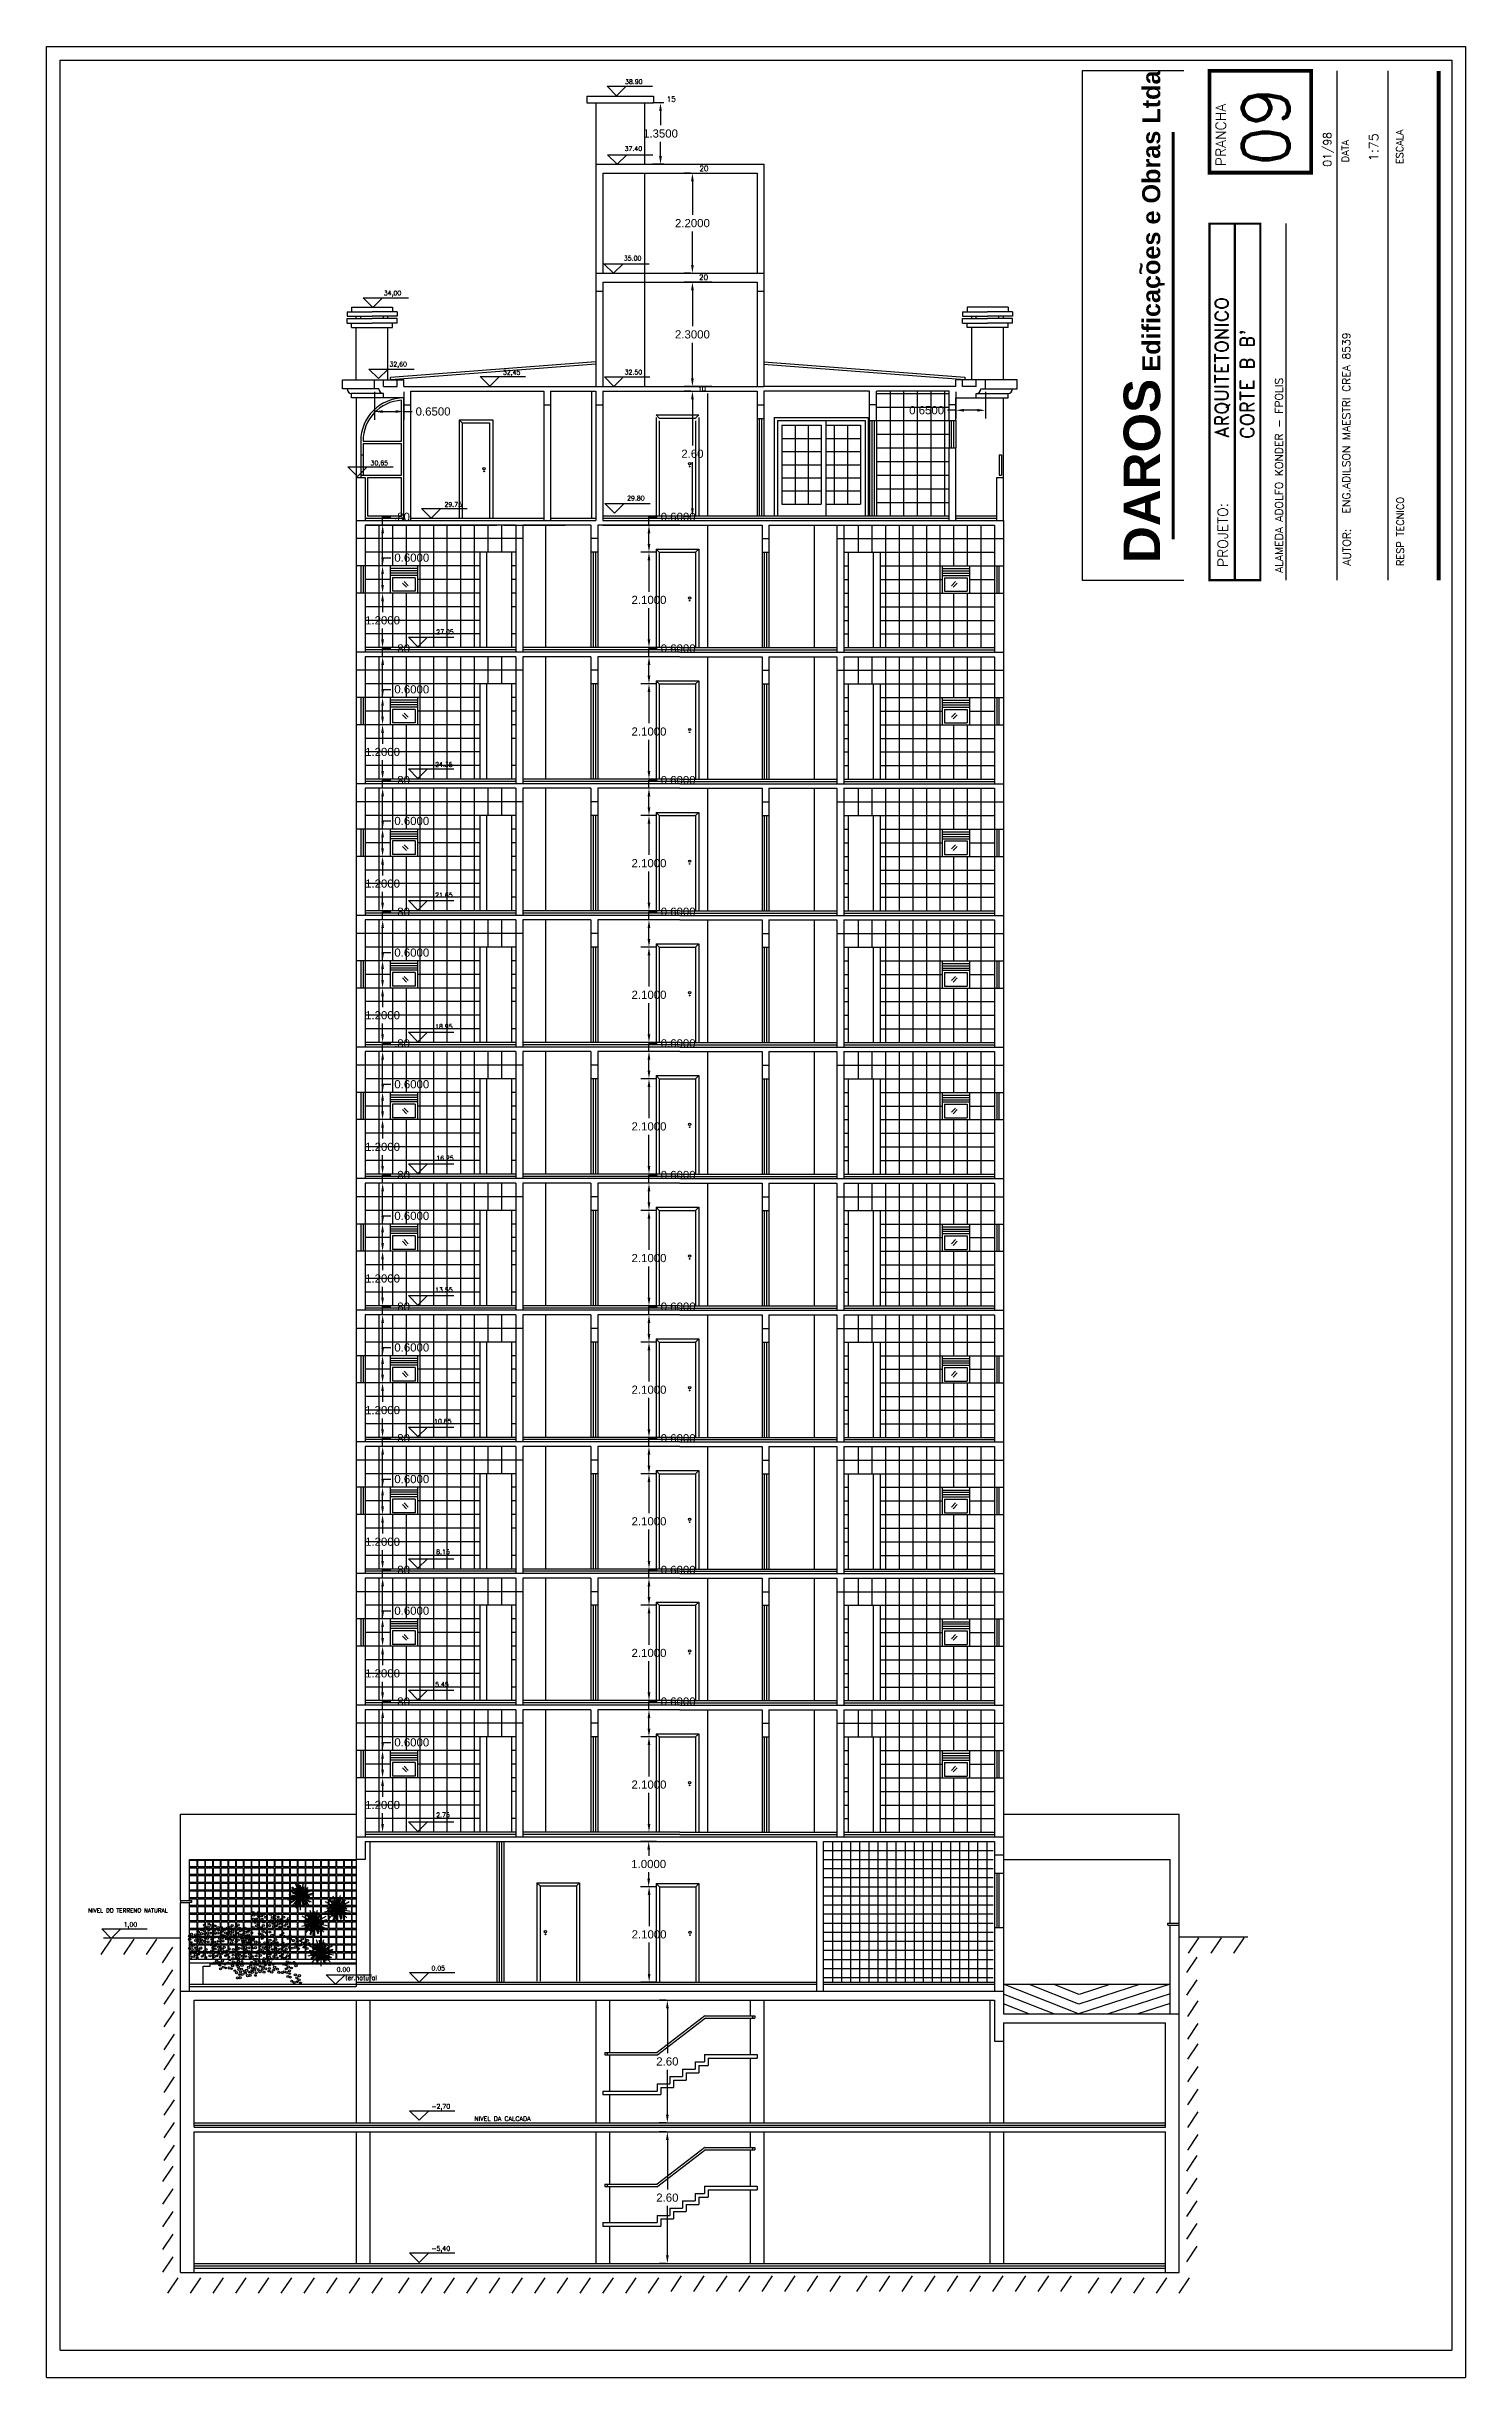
# Model space of a CAD drawing. Header units: millimetres. Extents: x 2200 to 2403, y 2380 to 2511.
# Drawn here: x 2248.4 to 2279.7, y 2459.4 to 2510.8 of the extents above; entities that cross this region are included whole.
import ezdxf

# ---------------------------------------------------------------- set-up
doc = ezdxf.new("R2010")
doc.units = ezdxf.units.MM
doc.styles.add('ROMAND', font='romand', dxfattribs={"height": 0.1})
doc.styles.add('ROMANS', font='ROMANS.shx', dxfattribs={"height": 0.07})
doc.styles.add('SANSSERIFBOLD', font='sasb____.pfb', dxfattribs={"height": 0.4})
doc.styles.get("Standard").update_dxf_attribs({"font": 'arial.ttf'})
doc.dimstyles.get("Standard").update_dxf_attribs({"dimtxt": 0.18, "dimasz": 0.18, "dimexe": 0.18, "dimexo": 0.0625, "dimgap": 0.09, "dimtad": 0, "dimtih": 1, "dimtoh": 1, "dimdec": 4, "dimzin": 0, "dimdsep": 46, "dimtxsty": 'Standard', "dimcen": 0.09, "dimadec": 0, "dimazin": 0, "dimtfac": 1, "dimtdec": 4, "dimtofl": 0, "dimtmove": 0, "dimatfit": 3, "dimfxl": 1, "dimtolj": 1, "dimtzin": 0, "dimarcsym": 0})

msp = doc.modelspace()

# ---------------------------------------------------------------- texts
at = {"color": 1}
for s, height, style, p in [('38.90', 0.1, 'ROMAND', (2261.15475, 2509.9449)), ('15', 0.116856, 'ROMAND', (2262.07117, 2509.55428)), ('37.40', 0.1, 'ROMAND', (2261.14586, 2508.47049)), ('20', 0.116856, 'ROMAND', (2262.79364, 2508.02613)), ('35.00', 0.1, 'ROMAND', (2261.12808, 2506.05458)), ('34,00', 0.1, 'ROMAND', (2255.84013, 2505.28811)), ('20', 0.116856, 'ROMAND', (2262.78384, 2505.62614)), ('32,60', 0.1, 'ROMAND', (2255.96424, 2503.71948)), ('32,45', 0.1, 'ROMAND', (2258.46392, 2503.5397)), ('32.50', 0.1, 'ROMAND', (2261.14586, 2503.54463)), ('10', 0.1, 'ROMAND', (2262.76191, 2503.17786)), ('30,65', 0.1, 'ROMAND', (2255.54796, 2501.54453)), ('29.80', 0.1, 'ROMAND', (2261.20063, 2500.76971)), ('29.75', 0.1, 'ROMAND', (2257.17589, 2500.6301)), ('27.05', 0.1, 'ROMAND', (2256.99489, 2497.82285)), ('24.35', 0.1, 'ROMAND', (2256.97072, 2494.90015)), ('21.65', 0.1, 'ROMAND', (2256.97072, 2492.02575)), ('18.95', 0.1, 'ROMAND', (2256.97072, 2489.1272)), ('16.25', 0.1, 'ROMAND', (2256.99489, 2486.22865)), ('13.55', 0.1, 'ROMAND', (2256.97072, 2483.3301)), ('10.85', 0.1, 'ROMAND', (2256.94655, 2480.43155)), ('8.15', 0.1, 'ROMAND', (2256.99489, 2477.55715)), ('5.45', 0.1, 'ROMAND', (2256.97072, 2474.63444)), ('2.75', 0.1, 'ROMAND', (2256.99489, 2471.76005)), ('NIVEL DO TERRENO NATURAL', 0.091, 'ROMANS', (2249.33032, 2469.65916)), ('1,00', 0.1, 'ROMAND', (2250.10802, 2469.34578)), ('0.00', 0.1, 'ROMAND', (2254.80031, 2468.35388)), ('0.05', 0.1, 'ROMAND', (2256.89066, 2468.38202)), ('ter.natural', 0.1, 'ROMAND', (2254.9934, 2468.17204)), ('-2,70', 0.1, 'ROMAND', (2256.89066, 2465.33836)), ('NIVEL DA CALCADA', 0.1, 'ROMAND', (2257.83485, 2465.06798)), ('-5,40', 0.1, 'ROMAND', (2256.89066, 2462.20775))]:
    msp.add_text(s, height=height, dxfattribs=dict(at, style=style)).set_placement(p)
for s, height, style, p in [('Edificacoes e Obras Ltda', 0.3974327, 'SANSSERIFBOLD', (2272.94486, 2503.60766)), ('PRANCHA', 0.224438, 'ROMAND', (2274.39277, 2508.1323)), ('9', 1.064, 'ROMAND', (2275.79847, 2508.98182)), ('0', 1.064, 'ROMAND', (2275.79847, 2508.1241)), ('01/98', 0.174563, 'ROMAND', (2276.71146, 2508.12141)), ('DATA', 0.157106, 'ROMAND', (2277.10141, 2508.21987)), ('1:75', 0.203987, 'ROMAND', (2277.74788, 2508.24508)), ('ESCALA', 0.157106, 'ROMAND', (2278.29818, 2508.1784)), ('~', 0.3325, 'SANSSERIFBOLD', (2272.67877, 2505.74063)), ("'", 0.3325, 'SANSSERIFBOLD', (2273.25346, 2505.47659)), ('ARQUITETONICO', 0.29925, 'ROMAND', (2274.44804, 2502.14574)), ("CORTE B B'", 0.310837, 'ROMAND', (2275.01569, 2502.12197)), ('ENG.ADILSON MAESTRI CREA 8539      ', 0.1745625, 'ROMAND', (2277.13179, 2500.4818)), ('DAROS ', 0.804384, 'SANSSERIFBOLD', (2272.9419, 2499.39025)), ('ALAMEDA ADOLFO KONDER - FPOLIS', 0.1745625, 'ROMAND', (2275.64877, 2499.17055)), ('RESP TECNICO', 0.1571063, 'ROMAND', (2278.31005, 2499.32342)), ('PROJETO:', 0.224438, 'ROMAND', (2274.43521, 2499.30039)), ('AUTOR:', 0.174563, 'ROMAND', (2277.14121, 2499.33119))]:
    msp.add_text(s, height=height, rotation=90, dxfattribs=dict(at, style=style)).set_placement(p)

# ---------------------------------------------------------------- blocks, each defined once
blk = doc.blocks.new('*D731')
at = {"color": 0, "lineweight": -2, "transparency": 16777216}
for p, q in [((2263.068, 2505.577), (2262.459, 2505.577)), ((2262.639, 2505.397), (2262.639, 2504.609)), ((2262.639, 2503.457), (2262.639, 2504.245)), ((2263.068, 2503.277), (2262.459, 2503.277))]:
    blk.add_line(p, q, dxfattribs=at)
at = {"color": 0, "transparency": 16777216}
for points in [[(2262.609, 2505.397), (2262.669, 2505.397), (2262.639, 2505.577)], [(2262.609, 2503.457), (2262.669, 2503.457), (2262.639, 2503.277)]]:
    blk.add_solid(points, dxfattribs=at)
at = {"layer": 'DEFPOINTS', "color": 0, "transparency": 16777216}
for p in [(2262.639, 2505.577), (2263.131, 2505.577), (2263.131, 2503.277)]:
    blk.add_point(p, dxfattribs=at)
at = {"color": 0, "transparency": 16777216, "insert": (2262.639, 2504.427), "char_height": 0.18, "attachment_point": 5}
blk.add_mtext('\\A1;2.3000', dxfattribs=at)
blk = doc.blocks.new('*D732')
at = {"color": 0, "lineweight": -2, "transparency": 16777216}
for p, q in [((2262.599, 2507.977), (2262.459, 2507.977)), ((2262.639, 2507.797), (2262.639, 2507.059)), ((2262.639, 2505.957), (2262.639, 2506.695)), ((2262.599, 2505.777), (2262.459, 2505.777))]:
    blk.add_line(p, q, dxfattribs=at)
at = {"color": 0, "transparency": 16777216}
for points in [[(2262.609, 2507.797), (2262.669, 2507.797), (2262.639, 2507.977)], [(2262.609, 2505.957), (2262.669, 2505.957), (2262.639, 2505.777)]]:
    blk.add_solid(points, dxfattribs=at)
at = {"layer": 'DEFPOINTS', "color": 0, "transparency": 16777216}
for p in [(2262.639, 2507.977), (2262.661, 2507.977), (2262.661, 2505.777)]:
    blk.add_point(p, dxfattribs=at)
at = {"color": 0, "transparency": 16777216, "insert": (2262.639, 2506.877), "char_height": 0.18, "attachment_point": 5}
blk.add_mtext('\\A1;2.2000', dxfattribs=at)
blk = doc.blocks.new('*D725')
at = {"color": 0, "lineweight": -2, "transparency": 16777216}
for p, q in [((2255.92, 2472.627), (2255.633, 2472.627)), ((2255.813, 2472.447), (2255.813, 2472.209)), ((2255.813, 2471.607), (2255.813, 2471.845)), ((2255.92, 2471.427), (2255.633, 2471.427))]:
    blk.add_line(p, q, dxfattribs=at)
at = {"color": 0, "transparency": 16777216}
for points in [[(2255.783, 2472.447), (2255.843, 2472.447), (2255.813, 2472.627)], [(2255.783, 2471.607), (2255.843, 2471.607), (2255.813, 2471.427)]]:
    blk.add_solid(points, dxfattribs=at)
at = {"layer": 'DEFPOINTS', "color": 0, "transparency": 16777216}
for p in [(2255.982, 2472.627), (2255.813, 2471.427), (2255.982, 2471.427)]:
    blk.add_point(p, dxfattribs=at)
at = {"color": 0, "transparency": 16777216, "insert": (2255.813, 2472.027), "char_height": 0.18, "attachment_point": 5}
blk.add_mtext('\\A1;1.2000', dxfattribs=at)
blk = doc.blocks.new('*D726')
at = {"color": 0, "lineweight": -2, "transparency": 16777216}
for p, q in [((2255.92, 2473.227), (2255.633, 2473.227)), ((2255.813, 2473.227), (2255.813, 2473.407)), ((2255.813, 2473.407), (2255.993, 2473.407)), ((2255.813, 2472.807), (2255.813, 2473.047)), ((2255.92, 2472.627), (2255.633, 2472.627))]:
    blk.add_line(p, q, dxfattribs=at)
at = {"color": 0, "transparency": 16777216}
for points in [[(2255.783, 2473.047), (2255.843, 2473.047), (2255.813, 2473.227)], [(2255.783, 2472.807), (2255.843, 2472.807), (2255.813, 2472.627)]]:
    blk.add_solid(points, dxfattribs=at)
at = {"layer": 'DEFPOINTS', "color": 0, "transparency": 16777216}
for p in [(2255.813, 2473.227), (2255.982, 2473.227), (2255.982, 2472.627)]:
    blk.add_point(p, dxfattribs=at)
at = {"color": 0, "transparency": 16777216, "insert": (2256.457, 2473.407), "char_height": 0.18, "attachment_point": 5}
blk.add_mtext('\\A1;0.6000', dxfattribs=at)
blk = doc.blocks.new('*D727')
at = {"color": 0, "lineweight": -2, "transparency": 16777216}
for p, q in [((2255.92, 2474.127), (2255.635, 2474.127)), ((2255.815, 2474.127), (2255.815, 2474.307)), ((2255.815, 2474.307), (2255.995, 2474.307)), ((2255.815, 2473.407), (2255.815, 2473.947)), ((2255.92, 2473.227), (2255.635, 2473.227))]:
    blk.add_line(p, q, dxfattribs=at)
at = {"color": 0, "transparency": 16777216}
for points in [[(2255.785, 2473.947), (2255.845, 2473.947), (2255.815, 2474.127)], [(2255.785, 2473.407), (2255.845, 2473.407), (2255.815, 2473.227)]]:
    blk.add_solid(points, dxfattribs=at)
at = {"layer": 'DEFPOINTS', "color": 0, "transparency": 16777216}
for p in [(2255.815, 2474.127), (2255.982, 2474.127), (2255.982, 2473.227)]:
    blk.add_point(p, dxfattribs=at)
at = {"color": 0, "transparency": 16777216, "insert": (2256.242, 2474.307), "char_height": 0.18, "attachment_point": 5}
blk.add_mtext('\\A1;.80', dxfattribs=at)
blk = doc.blocks.new('*D728')
at = {"color": 0, "lineweight": -2, "transparency": 16777216}
for p, q in [((2262.603, 2503.177), (2262.459, 2503.177)), ((2262.639, 2502.997), (2262.639, 2501.979)), ((2262.639, 2500.596), (2262.639, 2501.615)), ((2262.603, 2500.416), (2262.459, 2500.416))]:
    blk.add_line(p, q, dxfattribs=at)
at = {"color": 0, "transparency": 16777216}
for points in [[(2262.609, 2502.997), (2262.669, 2502.997), (2262.639, 2503.177)], [(2262.609, 2500.596), (2262.669, 2500.596), (2262.639, 2500.416)]]:
    blk.add_solid(points, dxfattribs=at)
at = {"layer": 'DEFPOINTS', "color": 0, "transparency": 16777216}
for p in [(2262.639, 2503.177), (2262.666, 2503.177), (2262.666, 2500.416)]:
    blk.add_point(p, dxfattribs=at)
at = {"color": 0, "transparency": 16777216, "insert": (2262.639, 2501.797), "char_height": 0.18, "attachment_point": 5}
blk.add_mtext('\\A1;2.60', dxfattribs=at)
blk = doc.blocks.new('*D729')
at = {"color": 0, "lineweight": -2, "transparency": 16777216}
for p, q in [((2262.059, 2467.727), (2261.907, 2467.727)), ((2262.087, 2467.547), (2262.087, 2466.559)), ((2262.087, 2465.207), (2262.087, 2466.195)), ((2262.059, 2465.027), (2261.907, 2465.027))]:
    blk.add_line(p, q, dxfattribs=at)
at = {"color": 0, "transparency": 16777216}
for points in [[(2262.057, 2467.547), (2262.117, 2467.547), (2262.087, 2467.727)], [(2262.057, 2465.207), (2262.117, 2465.207), (2262.087, 2465.027)]]:
    blk.add_solid(points, dxfattribs=at)
at = {"layer": 'DEFPOINTS', "color": 0, "transparency": 16777216}
for p in [(2262.087, 2467.727), (2262.122, 2467.727), (2262.122, 2465.027)]:
    blk.add_point(p, dxfattribs=at)
at = {"color": 0, "transparency": 16777216, "insert": (2262.087, 2466.377), "char_height": 0.18, "attachment_point": 5}
blk.add_mtext('\\A1;2.60', dxfattribs=at)
blk = doc.blocks.new('*D730')
at = {"color": 0, "lineweight": -2, "transparency": 16777216}
for p, q in [((2262.059, 2464.827), (2261.907, 2464.827)), ((2262.087, 2464.647), (2262.087, 2463.559)), ((2262.087, 2462.107), (2262.087, 2463.195)), ((2262.059, 2461.927), (2261.907, 2461.927))]:
    blk.add_line(p, q, dxfattribs=at)
at = {"color": 0, "transparency": 16777216}
for points in [[(2262.057, 2464.647), (2262.117, 2464.647), (2262.087, 2464.827)], [(2262.057, 2462.107), (2262.117, 2462.107), (2262.087, 2461.927)]]:
    blk.add_solid(points, dxfattribs=at)
at = {"layer": 'DEFPOINTS', "color": 0, "transparency": 16777216}
for p in [(2262.087, 2464.827), (2262.122, 2464.827), (2262.122, 2461.927)]:
    blk.add_point(p, dxfattribs=at)
at = {"color": 0, "transparency": 16777216, "insert": (2262.087, 2463.377), "char_height": 0.18, "attachment_point": 5}
blk.add_mtext('\\A1;2.60', dxfattribs=at)
blk = doc.blocks.new('*D736')
at = {"color": 0, "lineweight": -2, "transparency": 16777216}
for p, q in [((2255.815, 2477.027), (2255.815, 2477.207)), ((2255.815, 2477.207), (2255.995, 2477.207)), ((2255.92, 2477.027), (2255.635, 2477.027)), ((2255.815, 2476.307), (2255.815, 2476.847)), ((2255.92, 2476.127), (2255.635, 2476.127))]:
    blk.add_line(p, q, dxfattribs=at)
at = {"color": 0, "transparency": 16777216}
for points in [[(2255.785, 2476.847), (2255.845, 2476.847), (2255.815, 2477.027)], [(2255.785, 2476.307), (2255.845, 2476.307), (2255.815, 2476.127)]]:
    blk.add_solid(points, dxfattribs=at)
at = {"layer": 'DEFPOINTS', "color": 0, "transparency": 16777216}
for p in [(2255.815, 2477.027), (2255.982, 2477.027), (2255.982, 2476.127)]:
    blk.add_point(p, dxfattribs=at)
at = {"color": 0, "transparency": 16777216, "insert": (2256.242, 2477.207), "char_height": 0.18, "attachment_point": 5}
blk.add_mtext('\\A1;.80', dxfattribs=at)
blk = doc.blocks.new('*D737')
at = {"color": 0, "lineweight": -2, "transparency": 16777216}
for p, q in [((2255.92, 2476.127), (2255.633, 2476.127)), ((2255.813, 2476.127), (2255.813, 2476.307)), ((2255.813, 2476.307), (2255.993, 2476.307)), ((2255.813, 2475.707), (2255.813, 2475.947)), ((2255.92, 2475.527), (2255.633, 2475.527))]:
    blk.add_line(p, q, dxfattribs=at)
at = {"color": 0, "transparency": 16777216}
for points in [[(2255.783, 2475.947), (2255.843, 2475.947), (2255.813, 2476.127)], [(2255.783, 2475.707), (2255.843, 2475.707), (2255.813, 2475.527)]]:
    blk.add_solid(points, dxfattribs=at)
at = {"layer": 'DEFPOINTS', "color": 0, "transparency": 16777216}
for p in [(2255.813, 2476.127), (2255.982, 2476.127), (2255.982, 2475.527)]:
    blk.add_point(p, dxfattribs=at)
at = {"color": 0, "transparency": 16777216, "insert": (2256.457, 2476.307), "char_height": 0.18, "attachment_point": 5}
blk.add_mtext('\\A1;0.6000', dxfattribs=at)
blk = doc.blocks.new('*D738')
at = {"color": 0, "lineweight": -2, "transparency": 16777216}
for p, q in [((2255.92, 2475.527), (2255.633, 2475.527)), ((2255.813, 2475.347), (2255.813, 2475.109)), ((2255.813, 2474.507), (2255.813, 2474.745)), ((2255.92, 2474.327), (2255.633, 2474.327))]:
    blk.add_line(p, q, dxfattribs=at)
at = {"color": 0, "transparency": 16777216}
for points in [[(2255.783, 2475.347), (2255.843, 2475.347), (2255.813, 2475.527)], [(2255.783, 2474.507), (2255.843, 2474.507), (2255.813, 2474.327)]]:
    blk.add_solid(points, dxfattribs=at)
at = {"layer": 'DEFPOINTS', "color": 0, "transparency": 16777216}
for p in [(2255.982, 2475.527), (2255.813, 2474.327), (2255.982, 2474.327)]:
    blk.add_point(p, dxfattribs=at)
at = {"color": 0, "transparency": 16777216, "insert": (2255.813, 2474.927), "char_height": 0.18, "attachment_point": 5}
blk.add_mtext('\\A1;1.2000', dxfattribs=at)
blk = doc.blocks.new('*D733')
at = {"color": 0, "lineweight": -2, "transparency": 16777216}
for p, q in [((2255.92, 2479.927), (2255.635, 2479.927)), ((2255.815, 2479.927), (2255.815, 2480.107)), ((2255.815, 2480.107), (2255.995, 2480.107)), ((2255.815, 2479.207), (2255.815, 2479.747)), ((2255.92, 2479.027), (2255.635, 2479.027))]:
    blk.add_line(p, q, dxfattribs=at)
at = {"color": 0, "transparency": 16777216}
for points in [[(2255.785, 2479.747), (2255.845, 2479.747), (2255.815, 2479.927)], [(2255.785, 2479.207), (2255.845, 2479.207), (2255.815, 2479.027)]]:
    blk.add_solid(points, dxfattribs=at)
at = {"layer": 'DEFPOINTS', "color": 0, "transparency": 16777216}
for p in [(2255.815, 2479.927), (2255.982, 2479.927), (2255.982, 2479.027)]:
    blk.add_point(p, dxfattribs=at)
at = {"color": 0, "transparency": 16777216, "insert": (2256.242, 2480.107), "char_height": 0.18, "attachment_point": 5}
blk.add_mtext('\\A1;.80', dxfattribs=at)
blk = doc.blocks.new('*D734')
at = {"color": 0, "lineweight": -2, "transparency": 16777216}
for p, q in [((2255.813, 2479.027), (2255.813, 2479.207)), ((2255.813, 2479.207), (2255.993, 2479.207)), ((2255.92, 2479.027), (2255.633, 2479.027)), ((2255.813, 2478.607), (2255.813, 2478.847)), ((2255.92, 2478.427), (2255.633, 2478.427))]:
    blk.add_line(p, q, dxfattribs=at)
at = {"color": 0, "transparency": 16777216}
for points in [[(2255.783, 2478.847), (2255.843, 2478.847), (2255.813, 2479.027)], [(2255.783, 2478.607), (2255.843, 2478.607), (2255.813, 2478.427)]]:
    blk.add_solid(points, dxfattribs=at)
at = {"layer": 'DEFPOINTS', "color": 0, "transparency": 16777216}
for p in [(2255.813, 2479.027), (2255.982, 2479.027), (2255.982, 2478.427)]:
    blk.add_point(p, dxfattribs=at)
at = {"color": 0, "transparency": 16777216, "insert": (2256.457, 2479.207), "char_height": 0.18, "attachment_point": 5}
blk.add_mtext('\\A1;0.6000', dxfattribs=at)
blk = doc.blocks.new('*D735')
at = {"color": 0, "lineweight": -2, "transparency": 16777216}
for p, q in [((2255.92, 2478.427), (2255.633, 2478.427)), ((2255.813, 2478.247), (2255.813, 2478.009)), ((2255.813, 2477.407), (2255.813, 2477.645)), ((2255.92, 2477.227), (2255.633, 2477.227))]:
    blk.add_line(p, q, dxfattribs=at)
at = {"color": 0, "transparency": 16777216}
for points in [[(2255.783, 2478.247), (2255.843, 2478.247), (2255.813, 2478.427)], [(2255.783, 2477.407), (2255.843, 2477.407), (2255.813, 2477.227)]]:
    blk.add_solid(points, dxfattribs=at)
at = {"layer": 'DEFPOINTS', "color": 0, "transparency": 16777216}
for p in [(2255.982, 2478.427), (2255.813, 2477.227), (2255.982, 2477.227)]:
    blk.add_point(p, dxfattribs=at)
at = {"color": 0, "transparency": 16777216, "insert": (2255.813, 2477.827), "char_height": 0.18, "attachment_point": 5}
blk.add_mtext('\\A1;1.2000', dxfattribs=at)
blk = doc.blocks.new('*D742')
at = {"color": 0, "lineweight": -2, "transparency": 16777216}
for p, q in [((2255.92, 2482.827), (2255.635, 2482.827)), ((2255.815, 2482.827), (2255.815, 2483.007)), ((2255.815, 2483.007), (2255.995, 2483.007)), ((2255.815, 2482.107), (2255.815, 2482.647)), ((2255.92, 2481.927), (2255.635, 2481.927))]:
    blk.add_line(p, q, dxfattribs=at)
at = {"color": 0, "transparency": 16777216}
for points in [[(2255.785, 2482.647), (2255.845, 2482.647), (2255.815, 2482.827)], [(2255.785, 2482.107), (2255.845, 2482.107), (2255.815, 2481.927)]]:
    blk.add_solid(points, dxfattribs=at)
at = {"layer": 'DEFPOINTS', "color": 0, "transparency": 16777216}
for p in [(2255.815, 2482.827), (2255.982, 2482.827), (2255.982, 2481.927)]:
    blk.add_point(p, dxfattribs=at)
at = {"color": 0, "transparency": 16777216, "insert": (2256.242, 2483.007), "char_height": 0.18, "attachment_point": 5}
blk.add_mtext('\\A1;.80', dxfattribs=at)
blk = doc.blocks.new('*D743')
at = {"color": 0, "lineweight": -2, "transparency": 16777216}
for p, q in [((2255.92, 2481.927), (2255.633, 2481.927)), ((2255.813, 2481.927), (2255.813, 2482.107)), ((2255.813, 2482.107), (2255.993, 2482.107)), ((2255.813, 2481.507), (2255.813, 2481.747)), ((2255.92, 2481.327), (2255.633, 2481.327))]:
    blk.add_line(p, q, dxfattribs=at)
at = {"color": 0, "transparency": 16777216}
for points in [[(2255.783, 2481.747), (2255.843, 2481.747), (2255.813, 2481.927)], [(2255.783, 2481.507), (2255.843, 2481.507), (2255.813, 2481.327)]]:
    blk.add_solid(points, dxfattribs=at)
at = {"layer": 'DEFPOINTS', "color": 0, "transparency": 16777216}
for p in [(2255.813, 2481.927), (2255.982, 2481.927), (2255.982, 2481.327)]:
    blk.add_point(p, dxfattribs=at)
at = {"color": 0, "transparency": 16777216, "insert": (2256.457, 2482.107), "char_height": 0.18, "attachment_point": 5}
blk.add_mtext('\\A1;0.6000', dxfattribs=at)
blk = doc.blocks.new('*D744')
at = {"color": 0, "lineweight": -2, "transparency": 16777216}
for p, q in [((2255.92, 2481.327), (2255.633, 2481.327)), ((2255.813, 2481.147), (2255.813, 2480.909)), ((2255.813, 2480.307), (2255.813, 2480.545)), ((2255.92, 2480.127), (2255.633, 2480.127))]:
    blk.add_line(p, q, dxfattribs=at)
at = {"color": 0, "transparency": 16777216}
for points in [[(2255.783, 2481.147), (2255.843, 2481.147), (2255.813, 2481.327)], [(2255.783, 2480.307), (2255.843, 2480.307), (2255.813, 2480.127)]]:
    blk.add_solid(points, dxfattribs=at)
at = {"layer": 'DEFPOINTS', "color": 0, "transparency": 16777216}
for p in [(2255.982, 2481.327), (2255.813, 2480.127), (2255.982, 2480.127)]:
    blk.add_point(p, dxfattribs=at)
at = {"color": 0, "transparency": 16777216, "insert": (2255.813, 2480.727), "char_height": 0.18, "attachment_point": 5}
blk.add_mtext('\\A1;1.2000', dxfattribs=at)
blk = doc.blocks.new('*D745')
at = {"color": 0, "lineweight": -2, "transparency": 16777216}
for p, q in [((2255.815, 2485.727), (2255.815, 2485.907)), ((2255.815, 2485.907), (2255.995, 2485.907)), ((2255.92, 2485.727), (2255.635, 2485.727)), ((2255.815, 2485.007), (2255.815, 2485.547)), ((2255.92, 2484.827), (2255.635, 2484.827))]:
    blk.add_line(p, q, dxfattribs=at)
at = {"color": 0, "transparency": 16777216}
for points in [[(2255.785, 2485.547), (2255.845, 2485.547), (2255.815, 2485.727)], [(2255.785, 2485.007), (2255.845, 2485.007), (2255.815, 2484.827)]]:
    blk.add_solid(points, dxfattribs=at)
at = {"layer": 'DEFPOINTS', "color": 0, "transparency": 16777216}
for p in [(2255.815, 2485.727), (2255.982, 2485.727), (2255.982, 2484.827)]:
    blk.add_point(p, dxfattribs=at)
at = {"color": 0, "transparency": 16777216, "insert": (2256.242, 2485.907), "char_height": 0.18, "attachment_point": 5}
blk.add_mtext('\\A1;.80', dxfattribs=at)
blk = doc.blocks.new('*D746')
at = {"color": 0, "lineweight": -2, "transparency": 16777216}
for p, q in [((2255.92, 2484.827), (2255.633, 2484.827)), ((2255.813, 2484.827), (2255.813, 2485.007)), ((2255.813, 2485.007), (2255.993, 2485.007)), ((2255.813, 2484.407), (2255.813, 2484.647)), ((2255.92, 2484.227), (2255.633, 2484.227))]:
    blk.add_line(p, q, dxfattribs=at)
at = {"color": 0, "transparency": 16777216}
for points in [[(2255.783, 2484.647), (2255.843, 2484.647), (2255.813, 2484.827)], [(2255.783, 2484.407), (2255.843, 2484.407), (2255.813, 2484.227)]]:
    blk.add_solid(points, dxfattribs=at)
at = {"layer": 'DEFPOINTS', "color": 0, "transparency": 16777216}
for p in [(2255.813, 2484.827), (2255.982, 2484.827), (2255.982, 2484.227)]:
    blk.add_point(p, dxfattribs=at)
at = {"color": 0, "transparency": 16777216, "insert": (2256.457, 2485.007), "char_height": 0.18, "attachment_point": 5}
blk.add_mtext('\\A1;0.6000', dxfattribs=at)
blk = doc.blocks.new('*D747')
at = {"color": 0, "lineweight": -2, "transparency": 16777216}
for p, q in [((2255.92, 2484.227), (2255.633, 2484.227)), ((2255.813, 2484.047), (2255.813, 2483.809)), ((2255.813, 2483.207), (2255.813, 2483.445)), ((2255.92, 2483.027), (2255.633, 2483.027))]:
    blk.add_line(p, q, dxfattribs=at)
at = {"color": 0, "transparency": 16777216}
for points in [[(2255.783, 2484.047), (2255.843, 2484.047), (2255.813, 2484.227)], [(2255.783, 2483.207), (2255.843, 2483.207), (2255.813, 2483.027)]]:
    blk.add_solid(points, dxfattribs=at)
at = {"layer": 'DEFPOINTS', "color": 0, "transparency": 16777216}
for p in [(2255.982, 2484.227), (2255.813, 2483.027), (2255.982, 2483.027)]:
    blk.add_point(p, dxfattribs=at)
at = {"color": 0, "transparency": 16777216, "insert": (2255.813, 2483.627), "char_height": 0.18, "attachment_point": 5}
blk.add_mtext('\\A1;1.2000', dxfattribs=at)
blk = doc.blocks.new('*D739')
at = {"color": 0, "lineweight": -2, "transparency": 16777216}
for p, q in [((2255.92, 2488.627), (2255.635, 2488.627)), ((2255.815, 2488.627), (2255.815, 2488.807)), ((2255.815, 2488.807), (2255.995, 2488.807)), ((2255.815, 2487.907), (2255.815, 2488.447)), ((2255.92, 2487.727), (2255.635, 2487.727))]:
    blk.add_line(p, q, dxfattribs=at)
at = {"color": 0, "transparency": 16777216}
for points in [[(2255.785, 2488.447), (2255.845, 2488.447), (2255.815, 2488.627)], [(2255.785, 2487.907), (2255.845, 2487.907), (2255.815, 2487.727)]]:
    blk.add_solid(points, dxfattribs=at)
at = {"layer": 'DEFPOINTS', "color": 0, "transparency": 16777216}
for p in [(2255.815, 2488.627), (2255.982, 2488.627), (2255.982, 2487.727)]:
    blk.add_point(p, dxfattribs=at)
at = {"color": 0, "transparency": 16777216, "insert": (2256.242, 2488.807), "char_height": 0.18, "attachment_point": 5}
blk.add_mtext('\\A1;.80', dxfattribs=at)
blk = doc.blocks.new('*D740')
at = {"color": 0, "lineweight": -2, "transparency": 16777216}
for p, q in [((2255.92, 2487.727), (2255.633, 2487.727)), ((2255.813, 2487.727), (2255.813, 2487.907)), ((2255.813, 2487.907), (2255.993, 2487.907)), ((2255.813, 2487.307), (2255.813, 2487.547)), ((2255.92, 2487.127), (2255.633, 2487.127))]:
    blk.add_line(p, q, dxfattribs=at)
at = {"color": 0, "transparency": 16777216}
for points in [[(2255.783, 2487.547), (2255.843, 2487.547), (2255.813, 2487.727)], [(2255.783, 2487.307), (2255.843, 2487.307), (2255.813, 2487.127)]]:
    blk.add_solid(points, dxfattribs=at)
at = {"layer": 'DEFPOINTS', "color": 0, "transparency": 16777216}
for p in [(2255.813, 2487.727), (2255.982, 2487.727), (2255.982, 2487.127)]:
    blk.add_point(p, dxfattribs=at)
at = {"color": 0, "transparency": 16777216, "insert": (2256.457, 2487.907), "char_height": 0.18, "attachment_point": 5}
blk.add_mtext('\\A1;0.6000', dxfattribs=at)
blk = doc.blocks.new('*D741')
at = {"color": 0, "lineweight": -2, "transparency": 16777216}
for p, q in [((2255.92, 2487.127), (2255.633, 2487.127)), ((2255.813, 2486.947), (2255.813, 2486.709)), ((2255.92, 2485.927), (2255.633, 2485.927)), ((2255.813, 2486.107), (2255.813, 2486.345))]:
    blk.add_line(p, q, dxfattribs=at)
at = {"color": 0, "transparency": 16777216}
for points in [[(2255.783, 2486.947), (2255.843, 2486.947), (2255.813, 2487.127)], [(2255.783, 2486.107), (2255.843, 2486.107), (2255.813, 2485.927)]]:
    blk.add_solid(points, dxfattribs=at)
at = {"layer": 'DEFPOINTS', "color": 0, "transparency": 16777216}
for p in [(2255.982, 2487.127), (2255.813, 2485.927), (2255.982, 2485.927)]:
    blk.add_point(p, dxfattribs=at)
at = {"color": 0, "transparency": 16777216, "insert": (2255.813, 2486.527), "char_height": 0.18, "attachment_point": 5}
blk.add_mtext('\\A1;1.2000', dxfattribs=at)
blk = doc.blocks.new('*D748')
at = {"color": 0, "lineweight": -2, "transparency": 16777216}
for p, q in [((2255.92, 2491.527), (2255.635, 2491.527)), ((2255.815, 2491.527), (2255.815, 2491.707)), ((2255.815, 2491.707), (2255.995, 2491.707)), ((2255.815, 2490.807), (2255.815, 2491.347)), ((2255.92, 2490.627), (2255.635, 2490.627))]:
    blk.add_line(p, q, dxfattribs=at)
at = {"color": 0, "transparency": 16777216}
for points in [[(2255.785, 2491.347), (2255.845, 2491.347), (2255.815, 2491.527)], [(2255.785, 2490.807), (2255.845, 2490.807), (2255.815, 2490.627)]]:
    blk.add_solid(points, dxfattribs=at)
at = {"layer": 'DEFPOINTS', "color": 0, "transparency": 16777216}
for p in [(2255.815, 2491.527), (2255.982, 2491.527), (2255.982, 2490.627)]:
    blk.add_point(p, dxfattribs=at)
at = {"color": 0, "transparency": 16777216, "insert": (2256.242, 2491.707), "char_height": 0.18, "attachment_point": 5}
blk.add_mtext('\\A1;.80', dxfattribs=at)
blk = doc.blocks.new('*D749')
at = {"color": 0, "lineweight": -2, "transparency": 16777216}
for p, q in [((2255.92, 2490.627), (2255.633, 2490.627)), ((2255.813, 2490.627), (2255.813, 2490.807)), ((2255.813, 2490.807), (2255.993, 2490.807)), ((2255.92, 2490.027), (2255.633, 2490.027)), ((2255.813, 2490.207), (2255.813, 2490.447))]:
    blk.add_line(p, q, dxfattribs=at)
at = {"color": 0, "transparency": 16777216}
for points in [[(2255.783, 2490.447), (2255.843, 2490.447), (2255.813, 2490.627)], [(2255.783, 2490.207), (2255.843, 2490.207), (2255.813, 2490.027)]]:
    blk.add_solid(points, dxfattribs=at)
at = {"layer": 'DEFPOINTS', "color": 0, "transparency": 16777216}
for p in [(2255.813, 2490.627), (2255.982, 2490.627), (2255.982, 2490.027)]:
    blk.add_point(p, dxfattribs=at)
at = {"color": 0, "transparency": 16777216, "insert": (2256.457, 2490.807), "char_height": 0.18, "attachment_point": 5}
blk.add_mtext('\\A1;0.6000', dxfattribs=at)
blk = doc.blocks.new('*D750')
at = {"color": 0, "lineweight": -2, "transparency": 16777216}
for p, q in [((2255.92, 2490.027), (2255.633, 2490.027)), ((2255.813, 2489.847), (2255.813, 2489.609)), ((2255.813, 2489.007), (2255.813, 2489.245)), ((2255.92, 2488.827), (2255.633, 2488.827))]:
    blk.add_line(p, q, dxfattribs=at)
at = {"color": 0, "transparency": 16777216}
for points in [[(2255.783, 2489.847), (2255.843, 2489.847), (2255.813, 2490.027)], [(2255.783, 2489.007), (2255.843, 2489.007), (2255.813, 2488.827)]]:
    blk.add_solid(points, dxfattribs=at)
at = {"layer": 'DEFPOINTS', "color": 0, "transparency": 16777216}
for p in [(2255.982, 2490.027), (2255.813, 2488.827), (2255.982, 2488.827)]:
    blk.add_point(p, dxfattribs=at)
at = {"color": 0, "transparency": 16777216, "insert": (2255.813, 2489.427), "char_height": 0.18, "attachment_point": 5}
blk.add_mtext('\\A1;1.2000', dxfattribs=at)
blk = doc.blocks.new('*D751')
at = {"color": 0, "lineweight": -2, "transparency": 16777216}
for p, q in [((2255.815, 2494.427), (2255.815, 2494.607)), ((2255.815, 2494.607), (2255.995, 2494.607)), ((2255.92, 2494.427), (2255.635, 2494.427)), ((2255.815, 2493.707), (2255.815, 2494.247)), ((2255.92, 2493.527), (2255.635, 2493.527))]:
    blk.add_line(p, q, dxfattribs=at)
at = {"color": 0, "transparency": 16777216}
for points in [[(2255.785, 2494.247), (2255.845, 2494.247), (2255.815, 2494.427)], [(2255.785, 2493.707), (2255.845, 2493.707), (2255.815, 2493.527)]]:
    blk.add_solid(points, dxfattribs=at)
at = {"layer": 'DEFPOINTS', "color": 0, "transparency": 16777216}
for p in [(2255.815, 2494.427), (2255.982, 2494.427), (2255.982, 2493.527)]:
    blk.add_point(p, dxfattribs=at)
at = {"color": 0, "transparency": 16777216, "insert": (2256.242, 2494.607), "char_height": 0.18, "attachment_point": 5}
blk.add_mtext('\\A1;.80', dxfattribs=at)
blk = doc.blocks.new('*D752')
at = {"color": 0, "lineweight": -2, "transparency": 16777216}
for p, q in [((2255.813, 2493.527), (2255.813, 2493.707)), ((2255.813, 2493.707), (2255.993, 2493.707)), ((2255.92, 2493.527), (2255.633, 2493.527)), ((2255.813, 2493.107), (2255.813, 2493.347)), ((2255.92, 2492.927), (2255.633, 2492.927))]:
    blk.add_line(p, q, dxfattribs=at)
at = {"color": 0, "transparency": 16777216}
for points in [[(2255.783, 2493.347), (2255.843, 2493.347), (2255.813, 2493.527)], [(2255.783, 2493.107), (2255.843, 2493.107), (2255.813, 2492.927)]]:
    blk.add_solid(points, dxfattribs=at)
at = {"layer": 'DEFPOINTS', "color": 0, "transparency": 16777216}
for p in [(2255.813, 2493.527), (2255.982, 2493.527), (2255.982, 2492.927)]:
    blk.add_point(p, dxfattribs=at)
at = {"color": 0, "transparency": 16777216, "insert": (2256.457, 2493.707), "char_height": 0.18, "attachment_point": 5}
blk.add_mtext('\\A1;0.6000', dxfattribs=at)
blk = doc.blocks.new('*D753')
at = {"color": 0, "lineweight": -2, "transparency": 16777216}
for p, q in [((2255.92, 2492.927), (2255.633, 2492.927)), ((2255.813, 2492.747), (2255.813, 2492.509)), ((2255.813, 2491.907), (2255.813, 2492.145)), ((2255.92, 2491.727), (2255.633, 2491.727))]:
    blk.add_line(p, q, dxfattribs=at)
at = {"color": 0, "transparency": 16777216}
for points in [[(2255.783, 2492.747), (2255.843, 2492.747), (2255.813, 2492.927)], [(2255.783, 2491.907), (2255.843, 2491.907), (2255.813, 2491.727)]]:
    blk.add_solid(points, dxfattribs=at)
at = {"layer": 'DEFPOINTS', "color": 0, "transparency": 16777216}
for p in [(2255.982, 2492.927), (2255.813, 2491.727), (2255.982, 2491.727)]:
    blk.add_point(p, dxfattribs=at)
at = {"color": 0, "transparency": 16777216, "insert": (2255.813, 2492.327), "char_height": 0.18, "attachment_point": 5}
blk.add_mtext('\\A1;1.2000', dxfattribs=at)
blk = doc.blocks.new('*D754')
at = {"color": 0, "lineweight": -2, "transparency": 16777216}
for p, q in [((2255.92, 2497.327), (2255.635, 2497.327)), ((2255.815, 2497.327), (2255.815, 2497.507)), ((2255.815, 2497.507), (2255.995, 2497.507)), ((2255.815, 2496.607), (2255.815, 2497.147)), ((2255.92, 2496.427), (2255.635, 2496.427))]:
    blk.add_line(p, q, dxfattribs=at)
at = {"color": 0, "transparency": 16777216}
for points in [[(2255.785, 2497.147), (2255.845, 2497.147), (2255.815, 2497.327)], [(2255.785, 2496.607), (2255.845, 2496.607), (2255.815, 2496.427)]]:
    blk.add_solid(points, dxfattribs=at)
at = {"layer": 'DEFPOINTS', "color": 0, "transparency": 16777216}
for p in [(2255.815, 2497.327), (2255.982, 2497.327), (2255.982, 2496.427)]:
    blk.add_point(p, dxfattribs=at)
at = {"color": 0, "transparency": 16777216, "insert": (2256.242, 2497.507), "char_height": 0.18, "attachment_point": 5}
blk.add_mtext('\\A1;.80', dxfattribs=at)
blk = doc.blocks.new('*D755')
at = {"color": 0, "lineweight": -2, "transparency": 16777216}
for p, q in [((2255.92, 2496.427), (2255.633, 2496.427)), ((2255.813, 2496.427), (2255.813, 2496.607)), ((2255.813, 2496.607), (2255.993, 2496.607)), ((2255.813, 2496.007), (2255.813, 2496.247)), ((2255.92, 2495.827), (2255.633, 2495.827))]:
    blk.add_line(p, q, dxfattribs=at)
at = {"color": 0, "transparency": 16777216}
for points in [[(2255.783, 2496.247), (2255.843, 2496.247), (2255.813, 2496.427)], [(2255.783, 2496.007), (2255.843, 2496.007), (2255.813, 2495.827)]]:
    blk.add_solid(points, dxfattribs=at)
at = {"layer": 'DEFPOINTS', "color": 0, "transparency": 16777216}
for p in [(2255.813, 2496.427), (2255.982, 2496.427), (2255.982, 2495.827)]:
    blk.add_point(p, dxfattribs=at)
at = {"color": 0, "transparency": 16777216, "insert": (2256.457, 2496.607), "char_height": 0.18, "attachment_point": 5}
blk.add_mtext('\\A1;0.6000', dxfattribs=at)
blk = doc.blocks.new('*D756')
at = {"color": 0, "lineweight": -2, "transparency": 16777216}
for p, q in [((2255.92, 2495.827), (2255.633, 2495.827)), ((2255.813, 2495.647), (2255.813, 2495.409)), ((2255.92, 2494.627), (2255.633, 2494.627)), ((2255.813, 2494.807), (2255.813, 2495.045))]:
    blk.add_line(p, q, dxfattribs=at)
at = {"color": 0, "transparency": 16777216}
for points in [[(2255.783, 2495.647), (2255.843, 2495.647), (2255.813, 2495.827)], [(2255.783, 2494.807), (2255.843, 2494.807), (2255.813, 2494.627)]]:
    blk.add_solid(points, dxfattribs=at)
at = {"layer": 'DEFPOINTS', "color": 0, "transparency": 16777216}
for p in [(2255.982, 2495.827), (2255.813, 2494.627), (2255.982, 2494.627)]:
    blk.add_point(p, dxfattribs=at)
at = {"color": 0, "transparency": 16777216, "insert": (2255.813, 2495.227), "char_height": 0.18, "attachment_point": 5}
blk.add_mtext('\\A1;1.2000', dxfattribs=at)
blk = doc.blocks.new('*D768')
at = {"color": 0, "lineweight": -2, "transparency": 16777216}
for p, q in [((2255.815, 2500.227), (2255.815, 2500.407)), ((2255.815, 2500.407), (2255.995, 2500.407)), ((2255.92, 2500.227), (2255.635, 2500.227)), ((2255.815, 2499.507), (2255.815, 2500.047)), ((2255.92, 2499.327), (2255.635, 2499.327))]:
    blk.add_line(p, q, dxfattribs=at)
at = {"color": 0, "transparency": 16777216}
for points in [[(2255.785, 2500.047), (2255.845, 2500.047), (2255.815, 2500.227)], [(2255.785, 2499.507), (2255.845, 2499.507), (2255.815, 2499.327)]]:
    blk.add_solid(points, dxfattribs=at)
at = {"layer": 'DEFPOINTS', "color": 0, "transparency": 16777216}
for p in [(2255.815, 2500.227), (2255.982, 2500.227), (2255.982, 2499.327)]:
    blk.add_point(p, dxfattribs=at)
at = {"color": 0, "transparency": 16777216, "insert": (2256.242, 2500.407), "char_height": 0.18, "attachment_point": 5}
blk.add_mtext('\\A1;.80', dxfattribs=at)
blk = doc.blocks.new('*D769')
at = {"color": 0, "lineweight": -2, "transparency": 16777216}
for p, q in [((2255.92, 2499.327), (2255.633, 2499.327)), ((2255.813, 2499.327), (2255.813, 2499.507)), ((2255.813, 2499.507), (2255.993, 2499.507)), ((2255.92, 2498.727), (2255.633, 2498.727)), ((2255.813, 2498.907), (2255.813, 2499.147))]:
    blk.add_line(p, q, dxfattribs=at)
at = {"color": 0, "transparency": 16777216}
for points in [[(2255.783, 2499.147), (2255.843, 2499.147), (2255.813, 2499.327)], [(2255.783, 2498.907), (2255.843, 2498.907), (2255.813, 2498.727)]]:
    blk.add_solid(points, dxfattribs=at)
at = {"layer": 'DEFPOINTS', "color": 0, "transparency": 16777216}
for p in [(2255.813, 2499.327), (2255.982, 2499.327), (2255.982, 2498.727)]:
    blk.add_point(p, dxfattribs=at)
at = {"color": 0, "transparency": 16777216, "insert": (2256.457, 2499.507), "char_height": 0.18, "attachment_point": 5}
blk.add_mtext('\\A1;0.6000', dxfattribs=at)
blk = doc.blocks.new('*D770')
at = {"color": 0, "lineweight": -2, "transparency": 16777216}
for p, q in [((2255.92, 2498.727), (2255.633, 2498.727)), ((2255.813, 2498.547), (2255.813, 2498.309)), ((2255.813, 2497.707), (2255.813, 2497.945)), ((2255.92, 2497.527), (2255.633, 2497.527))]:
    blk.add_line(p, q, dxfattribs=at)
at = {"color": 0, "transparency": 16777216}
for points in [[(2255.783, 2498.547), (2255.843, 2498.547), (2255.813, 2498.727)], [(2255.783, 2497.707), (2255.843, 2497.707), (2255.813, 2497.527)]]:
    blk.add_solid(points, dxfattribs=at)
at = {"layer": 'DEFPOINTS', "color": 0, "transparency": 16777216}
for p in [(2255.982, 2498.727), (2255.813, 2497.527), (2255.982, 2497.527)]:
    blk.add_point(p, dxfattribs=at)
at = {"color": 0, "transparency": 16777216, "insert": (2255.813, 2498.127), "char_height": 0.18, "attachment_point": 5}
blk.add_mtext('\\A1;1.2000', dxfattribs=at)
blk = doc.blocks.new('*D771')
at = {"color": 0, "lineweight": -2, "transparency": 16777216}
for p, q in [((2261.847, 2473.527), (2261.502, 2473.527)), ((2261.682, 2473.347), (2261.682, 2472.659)), ((2261.682, 2471.607), (2261.682, 2472.295)), ((2261.847, 2471.427), (2261.502, 2471.427))]:
    blk.add_line(p, q, dxfattribs=at)
at = {"color": 0, "transparency": 16777216}
for points in [[(2261.652, 2473.347), (2261.712, 2473.347), (2261.682, 2473.527)], [(2261.652, 2471.607), (2261.712, 2471.607), (2261.682, 2471.427)]]:
    blk.add_solid(points, dxfattribs=at)
at = {"layer": 'DEFPOINTS', "color": 0, "transparency": 16777216}
for p in [(2261.909, 2473.527), (2261.682, 2471.427), (2261.909, 2471.427)]:
    blk.add_point(p, dxfattribs=at)
at = {"color": 0, "transparency": 16777216, "insert": (2261.682, 2472.477), "char_height": 0.18, "attachment_point": 5}
blk.add_mtext('\\A1;2.1000', dxfattribs=at)
blk = doc.blocks.new('*D772')
at = {"color": 0, "lineweight": -2, "transparency": 16777216}
for p, q in [((2261.847, 2474.127), (2261.502, 2474.127)), ((2261.682, 2474.127), (2261.682, 2474.307)), ((2261.682, 2474.307), (2261.862, 2474.307)), ((2261.682, 2473.707), (2261.682, 2473.947)), ((2261.847, 2473.527), (2261.502, 2473.527))]:
    blk.add_line(p, q, dxfattribs=at)
at = {"color": 0, "transparency": 16777216}
for points in [[(2261.652, 2473.947), (2261.712, 2473.947), (2261.682, 2474.127)], [(2261.652, 2473.707), (2261.712, 2473.707), (2261.682, 2473.527)]]:
    blk.add_solid(points, dxfattribs=at)
at = {"layer": 'DEFPOINTS', "color": 0, "transparency": 16777216}
for p in [(2261.682, 2474.127), (2261.909, 2474.127), (2261.909, 2473.527)]:
    blk.add_point(p, dxfattribs=at)
at = {"color": 0, "transparency": 16777216, "insert": (2262.325, 2474.307), "char_height": 0.18, "attachment_point": 5}
blk.add_mtext('\\A1;0.6000', dxfattribs=at)
blk = doc.blocks.new('*D773')
at = {"color": 0, "lineweight": -2, "transparency": 16777216}
for p, q in [((2261.682, 2477.027), (2261.682, 2477.207)), ((2261.682, 2477.207), (2261.862, 2477.207)), ((2261.847, 2477.027), (2261.502, 2477.027)), ((2261.682, 2476.607), (2261.682, 2476.847)), ((2261.847, 2476.427), (2261.502, 2476.427))]:
    blk.add_line(p, q, dxfattribs=at)
at = {"color": 0, "transparency": 16777216}
for points in [[(2261.652, 2476.847), (2261.712, 2476.847), (2261.682, 2477.027)], [(2261.652, 2476.607), (2261.712, 2476.607), (2261.682, 2476.427)]]:
    blk.add_solid(points, dxfattribs=at)
at = {"layer": 'DEFPOINTS', "color": 0, "transparency": 16777216}
for p in [(2261.682, 2477.027), (2261.909, 2477.027), (2261.909, 2476.427)]:
    blk.add_point(p, dxfattribs=at)
at = {"color": 0, "transparency": 16777216, "insert": (2262.325, 2477.207), "char_height": 0.18, "attachment_point": 5}
blk.add_mtext('\\A1;0.6000', dxfattribs=at)
blk = doc.blocks.new('*D774')
at = {"color": 0, "lineweight": -2, "transparency": 16777216}
for p, q in [((2261.847, 2476.427), (2261.502, 2476.427)), ((2261.682, 2476.247), (2261.682, 2475.559)), ((2261.682, 2474.507), (2261.682, 2475.195)), ((2261.847, 2474.327), (2261.502, 2474.327))]:
    blk.add_line(p, q, dxfattribs=at)
at = {"color": 0, "transparency": 16777216}
for points in [[(2261.652, 2476.247), (2261.712, 2476.247), (2261.682, 2476.427)], [(2261.652, 2474.507), (2261.712, 2474.507), (2261.682, 2474.327)]]:
    blk.add_solid(points, dxfattribs=at)
at = {"layer": 'DEFPOINTS', "color": 0, "transparency": 16777216}
for p in [(2261.909, 2476.427), (2261.682, 2474.327), (2261.909, 2474.327)]:
    blk.add_point(p, dxfattribs=at)
at = {"color": 0, "transparency": 16777216, "insert": (2261.682, 2475.377), "char_height": 0.18, "attachment_point": 5}
blk.add_mtext('\\A1;2.1000', dxfattribs=at)
blk = doc.blocks.new('*D775')
at = {"color": 0, "lineweight": -2, "transparency": 16777216}
for p, q in [((2261.847, 2479.927), (2261.502, 2479.927)), ((2261.682, 2479.927), (2261.682, 2480.107)), ((2261.682, 2480.107), (2261.862, 2480.107)), ((2261.682, 2479.507), (2261.682, 2479.747)), ((2261.847, 2479.327), (2261.502, 2479.327))]:
    blk.add_line(p, q, dxfattribs=at)
at = {"color": 0, "transparency": 16777216}
for points in [[(2261.652, 2479.747), (2261.712, 2479.747), (2261.682, 2479.927)], [(2261.652, 2479.507), (2261.712, 2479.507), (2261.682, 2479.327)]]:
    blk.add_solid(points, dxfattribs=at)
at = {"layer": 'DEFPOINTS', "color": 0, "transparency": 16777216}
for p in [(2261.682, 2479.927), (2261.909, 2479.927), (2261.909, 2479.327)]:
    blk.add_point(p, dxfattribs=at)
at = {"color": 0, "transparency": 16777216, "insert": (2262.325, 2480.107), "char_height": 0.18, "attachment_point": 5}
blk.add_mtext('\\A1;0.6000', dxfattribs=at)
blk = doc.blocks.new('*D776')
at = {"color": 0, "lineweight": -2, "transparency": 16777216}
for p, q in [((2261.847, 2479.327), (2261.502, 2479.327)), ((2261.682, 2479.147), (2261.682, 2478.459)), ((2261.682, 2477.407), (2261.682, 2478.095)), ((2261.847, 2477.227), (2261.502, 2477.227))]:
    blk.add_line(p, q, dxfattribs=at)
at = {"color": 0, "transparency": 16777216}
for points in [[(2261.652, 2479.147), (2261.712, 2479.147), (2261.682, 2479.327)], [(2261.652, 2477.407), (2261.712, 2477.407), (2261.682, 2477.227)]]:
    blk.add_solid(points, dxfattribs=at)
at = {"layer": 'DEFPOINTS', "color": 0, "transparency": 16777216}
for p in [(2261.909, 2479.327), (2261.682, 2477.227), (2261.909, 2477.227)]:
    blk.add_point(p, dxfattribs=at)
at = {"color": 0, "transparency": 16777216, "insert": (2261.682, 2478.277), "char_height": 0.18, "attachment_point": 5}
blk.add_mtext('\\A1;2.1000', dxfattribs=at)
blk = doc.blocks.new('*D777')
at = {"color": 0, "lineweight": -2, "transparency": 16777216}
for p, q in [((2261.847, 2482.827), (2261.502, 2482.827)), ((2261.682, 2482.827), (2261.682, 2483.007)), ((2261.682, 2483.007), (2261.862, 2483.007)), ((2261.682, 2482.407), (2261.682, 2482.647)), ((2261.847, 2482.227), (2261.502, 2482.227))]:
    blk.add_line(p, q, dxfattribs=at)
at = {"color": 0, "transparency": 16777216}
for points in [[(2261.652, 2482.647), (2261.712, 2482.647), (2261.682, 2482.827)], [(2261.652, 2482.407), (2261.712, 2482.407), (2261.682, 2482.227)]]:
    blk.add_solid(points, dxfattribs=at)
at = {"layer": 'DEFPOINTS', "color": 0, "transparency": 16777216}
for p in [(2261.682, 2482.827), (2261.909, 2482.827), (2261.909, 2482.227)]:
    blk.add_point(p, dxfattribs=at)
at = {"color": 0, "transparency": 16777216, "insert": (2262.325, 2483.007), "char_height": 0.18, "attachment_point": 5}
blk.add_mtext('\\A1;0.6000', dxfattribs=at)
blk = doc.blocks.new('*D778')
at = {"color": 0, "lineweight": -2, "transparency": 16777216}
for p, q in [((2261.847, 2482.227), (2261.502, 2482.227)), ((2261.682, 2482.047), (2261.682, 2481.359)), ((2261.682, 2480.307), (2261.682, 2480.995)), ((2261.847, 2480.127), (2261.502, 2480.127))]:
    blk.add_line(p, q, dxfattribs=at)
at = {"color": 0, "transparency": 16777216}
for points in [[(2261.652, 2482.047), (2261.712, 2482.047), (2261.682, 2482.227)], [(2261.652, 2480.307), (2261.712, 2480.307), (2261.682, 2480.127)]]:
    blk.add_solid(points, dxfattribs=at)
at = {"layer": 'DEFPOINTS', "color": 0, "transparency": 16777216}
for p in [(2261.909, 2482.227), (2261.682, 2480.127), (2261.909, 2480.127)]:
    blk.add_point(p, dxfattribs=at)
at = {"color": 0, "transparency": 16777216, "insert": (2261.682, 2481.177), "char_height": 0.18, "attachment_point": 5}
blk.add_mtext('\\A1;2.1000', dxfattribs=at)
blk = doc.blocks.new('*D779')
at = {"color": 0, "lineweight": -2, "transparency": 16777216}
for p, q in [((2261.682, 2485.727), (2261.682, 2485.907)), ((2261.682, 2485.907), (2261.862, 2485.907)), ((2261.847, 2485.727), (2261.502, 2485.727)), ((2261.682, 2485.307), (2261.682, 2485.547)), ((2261.847, 2485.127), (2261.502, 2485.127))]:
    blk.add_line(p, q, dxfattribs=at)
at = {"color": 0, "transparency": 16777216}
for points in [[(2261.652, 2485.547), (2261.712, 2485.547), (2261.682, 2485.727)], [(2261.652, 2485.307), (2261.712, 2485.307), (2261.682, 2485.127)]]:
    blk.add_solid(points, dxfattribs=at)
at = {"layer": 'DEFPOINTS', "color": 0, "transparency": 16777216}
for p in [(2261.682, 2485.727), (2261.909, 2485.727), (2261.909, 2485.127)]:
    blk.add_point(p, dxfattribs=at)
at = {"color": 0, "transparency": 16777216, "insert": (2262.325, 2485.907), "char_height": 0.18, "attachment_point": 5}
blk.add_mtext('\\A1;0.6000', dxfattribs=at)
blk = doc.blocks.new('*D780')
at = {"color": 0, "lineweight": -2, "transparency": 16777216}
for p, q in [((2261.847, 2485.127), (2261.502, 2485.127)), ((2261.682, 2484.947), (2261.682, 2484.259)), ((2261.682, 2483.207), (2261.682, 2483.895)), ((2261.847, 2483.027), (2261.502, 2483.027))]:
    blk.add_line(p, q, dxfattribs=at)
at = {"color": 0, "transparency": 16777216}
for points in [[(2261.652, 2484.947), (2261.712, 2484.947), (2261.682, 2485.127)], [(2261.652, 2483.207), (2261.712, 2483.207), (2261.682, 2483.027)]]:
    blk.add_solid(points, dxfattribs=at)
at = {"layer": 'DEFPOINTS', "color": 0, "transparency": 16777216}
for p in [(2261.909, 2485.127), (2261.682, 2483.027), (2261.909, 2483.027)]:
    blk.add_point(p, dxfattribs=at)
at = {"color": 0, "transparency": 16777216, "insert": (2261.682, 2484.077), "char_height": 0.18, "attachment_point": 5}
blk.add_mtext('\\A1;2.1000', dxfattribs=at)
blk = doc.blocks.new('*D781')
at = {"color": 0, "lineweight": -2, "transparency": 16777216}
for p, q in [((2261.847, 2488.627), (2261.502, 2488.627)), ((2261.682, 2488.627), (2261.682, 2488.807)), ((2261.682, 2488.807), (2261.862, 2488.807)), ((2261.682, 2488.207), (2261.682, 2488.447)), ((2261.847, 2488.027), (2261.502, 2488.027))]:
    blk.add_line(p, q, dxfattribs=at)
at = {"color": 0, "transparency": 16777216}
for points in [[(2261.652, 2488.447), (2261.712, 2488.447), (2261.682, 2488.627)], [(2261.652, 2488.207), (2261.712, 2488.207), (2261.682, 2488.027)]]:
    blk.add_solid(points, dxfattribs=at)
at = {"layer": 'DEFPOINTS', "color": 0, "transparency": 16777216}
for p in [(2261.682, 2488.627), (2261.909, 2488.627), (2261.909, 2488.027)]:
    blk.add_point(p, dxfattribs=at)
at = {"color": 0, "transparency": 16777216, "insert": (2262.325, 2488.807), "char_height": 0.18, "attachment_point": 5}
blk.add_mtext('\\A1;0.6000', dxfattribs=at)
blk = doc.blocks.new('*D782')
at = {"color": 0, "lineweight": -2, "transparency": 16777216}
for p, q in [((2261.847, 2488.027), (2261.502, 2488.027)), ((2261.682, 2487.847), (2261.682, 2487.159)), ((2261.682, 2486.107), (2261.682, 2486.795)), ((2261.847, 2485.927), (2261.502, 2485.927))]:
    blk.add_line(p, q, dxfattribs=at)
at = {"color": 0, "transparency": 16777216}
for points in [[(2261.652, 2487.847), (2261.712, 2487.847), (2261.682, 2488.027)], [(2261.652, 2486.107), (2261.712, 2486.107), (2261.682, 2485.927)]]:
    blk.add_solid(points, dxfattribs=at)
at = {"layer": 'DEFPOINTS', "color": 0, "transparency": 16777216}
for p in [(2261.909, 2488.027), (2261.682, 2485.927), (2261.909, 2485.927)]:
    blk.add_point(p, dxfattribs=at)
at = {"color": 0, "transparency": 16777216, "insert": (2261.682, 2486.977), "char_height": 0.18, "attachment_point": 5}
blk.add_mtext('\\A1;2.1000', dxfattribs=at)
blk = doc.blocks.new('*D757')
at = {"color": 0, "lineweight": -2, "transparency": 16777216}
for p, q in [((2261.847, 2491.527), (2261.502, 2491.527)), ((2261.682, 2491.527), (2261.682, 2491.707)), ((2261.682, 2491.707), (2261.862, 2491.707)), ((2261.682, 2491.107), (2261.682, 2491.347)), ((2261.847, 2490.927), (2261.502, 2490.927))]:
    blk.add_line(p, q, dxfattribs=at)
at = {"color": 0, "transparency": 16777216}
for points in [[(2261.652, 2491.347), (2261.712, 2491.347), (2261.682, 2491.527)], [(2261.652, 2491.107), (2261.712, 2491.107), (2261.682, 2490.927)]]:
    blk.add_solid(points, dxfattribs=at)
at = {"layer": 'DEFPOINTS', "color": 0, "transparency": 16777216}
for p in [(2261.682, 2491.527), (2261.909, 2491.527), (2261.909, 2490.927)]:
    blk.add_point(p, dxfattribs=at)
at = {"color": 0, "transparency": 16777216, "insert": (2262.325, 2491.707), "char_height": 0.18, "attachment_point": 5}
blk.add_mtext('\\A1;0.6000', dxfattribs=at)
blk = doc.blocks.new('*D758')
at = {"color": 0, "lineweight": -2, "transparency": 16777216}
for p, q in [((2261.847, 2490.927), (2261.502, 2490.927)), ((2261.682, 2490.747), (2261.682, 2490.059)), ((2261.682, 2489.007), (2261.682, 2489.695)), ((2261.847, 2488.827), (2261.502, 2488.827))]:
    blk.add_line(p, q, dxfattribs=at)
at = {"color": 0, "transparency": 16777216}
for points in [[(2261.652, 2490.747), (2261.712, 2490.747), (2261.682, 2490.927)], [(2261.652, 2489.007), (2261.712, 2489.007), (2261.682, 2488.827)]]:
    blk.add_solid(points, dxfattribs=at)
at = {"layer": 'DEFPOINTS', "color": 0, "transparency": 16777216}
for p in [(2261.909, 2490.927), (2261.682, 2488.827), (2261.909, 2488.827)]:
    blk.add_point(p, dxfattribs=at)
at = {"color": 0, "transparency": 16777216, "insert": (2261.682, 2489.877), "char_height": 0.18, "attachment_point": 5}
blk.add_mtext('\\A1;2.1000', dxfattribs=at)
blk = doc.blocks.new('*D759')
at = {"color": 0, "lineweight": -2, "transparency": 16777216}
for p, q in [((2261.682, 2494.427), (2261.682, 2494.607)), ((2261.682, 2494.607), (2261.862, 2494.607)), ((2261.847, 2494.427), (2261.502, 2494.427)), ((2261.682, 2494.007), (2261.682, 2494.247)), ((2261.847, 2493.827), (2261.502, 2493.827))]:
    blk.add_line(p, q, dxfattribs=at)
at = {"color": 0, "transparency": 16777216}
for points in [[(2261.652, 2494.247), (2261.712, 2494.247), (2261.682, 2494.427)], [(2261.652, 2494.007), (2261.712, 2494.007), (2261.682, 2493.827)]]:
    blk.add_solid(points, dxfattribs=at)
at = {"layer": 'DEFPOINTS', "color": 0, "transparency": 16777216}
for p in [(2261.682, 2494.427), (2261.909, 2494.427), (2261.909, 2493.827)]:
    blk.add_point(p, dxfattribs=at)
at = {"color": 0, "transparency": 16777216, "insert": (2262.325, 2494.607), "char_height": 0.18, "attachment_point": 5}
blk.add_mtext('\\A1;0.6000', dxfattribs=at)
blk = doc.blocks.new('*D760')
at = {"color": 0, "lineweight": -2, "transparency": 16777216}
for p, q in [((2261.847, 2493.827), (2261.502, 2493.827)), ((2261.682, 2493.647), (2261.682, 2492.959)), ((2261.682, 2491.907), (2261.682, 2492.595)), ((2261.847, 2491.727), (2261.502, 2491.727))]:
    blk.add_line(p, q, dxfattribs=at)
at = {"color": 0, "transparency": 16777216}
for points in [[(2261.652, 2493.647), (2261.712, 2493.647), (2261.682, 2493.827)], [(2261.652, 2491.907), (2261.712, 2491.907), (2261.682, 2491.727)]]:
    blk.add_solid(points, dxfattribs=at)
at = {"layer": 'DEFPOINTS', "color": 0, "transparency": 16777216}
for p in [(2261.909, 2493.827), (2261.682, 2491.727), (2261.909, 2491.727)]:
    blk.add_point(p, dxfattribs=at)
at = {"color": 0, "transparency": 16777216, "insert": (2261.682, 2492.777), "char_height": 0.18, "attachment_point": 5}
blk.add_mtext('\\A1;2.1000', dxfattribs=at)
blk = doc.blocks.new('*D761')
at = {"color": 0, "lineweight": -2, "transparency": 16777216}
for p, q in [((2261.847, 2497.327), (2261.502, 2497.327)), ((2261.682, 2497.327), (2261.682, 2497.507)), ((2261.682, 2497.507), (2261.862, 2497.507)), ((2261.847, 2496.727), (2261.502, 2496.727)), ((2261.682, 2496.907), (2261.682, 2497.147))]:
    blk.add_line(p, q, dxfattribs=at)
at = {"color": 0, "transparency": 16777216}
for points in [[(2261.652, 2497.147), (2261.712, 2497.147), (2261.682, 2497.327)], [(2261.652, 2496.907), (2261.712, 2496.907), (2261.682, 2496.727)]]:
    blk.add_solid(points, dxfattribs=at)
at = {"layer": 'DEFPOINTS', "color": 0, "transparency": 16777216}
for p in [(2261.682, 2497.327), (2261.909, 2497.327), (2261.909, 2496.727)]:
    blk.add_point(p, dxfattribs=at)
at = {"color": 0, "transparency": 16777216, "insert": (2262.325, 2497.507), "char_height": 0.18, "attachment_point": 5}
blk.add_mtext('\\A1;0.6000', dxfattribs=at)
blk = doc.blocks.new('*D762')
at = {"color": 0, "lineweight": -2, "transparency": 16777216}
for p, q in [((2261.847, 2496.727), (2261.502, 2496.727)), ((2261.682, 2496.547), (2261.682, 2495.859)), ((2261.682, 2494.807), (2261.682, 2495.495)), ((2261.847, 2494.627), (2261.502, 2494.627))]:
    blk.add_line(p, q, dxfattribs=at)
at = {"color": 0, "transparency": 16777216}
for points in [[(2261.652, 2496.547), (2261.712, 2496.547), (2261.682, 2496.727)], [(2261.652, 2494.807), (2261.712, 2494.807), (2261.682, 2494.627)]]:
    blk.add_solid(points, dxfattribs=at)
at = {"layer": 'DEFPOINTS', "color": 0, "transparency": 16777216}
for p in [(2261.909, 2496.727), (2261.682, 2494.627), (2261.909, 2494.627)]:
    blk.add_point(p, dxfattribs=at)
at = {"color": 0, "transparency": 16777216, "insert": (2261.682, 2495.677), "char_height": 0.18, "attachment_point": 5}
blk.add_mtext('\\A1;2.1000', dxfattribs=at)
blk = doc.blocks.new('*D763')
at = {"color": 0, "lineweight": -2, "transparency": 16777216}
for p, q in [((2261.682, 2500.227), (2261.682, 2500.407)), ((2261.682, 2500.407), (2261.862, 2500.407)), ((2261.847, 2500.227), (2261.502, 2500.227)), ((2261.682, 2499.807), (2261.682, 2500.047)), ((2261.847, 2499.627), (2261.502, 2499.627))]:
    blk.add_line(p, q, dxfattribs=at)
at = {"color": 0, "transparency": 16777216}
for points in [[(2261.652, 2500.047), (2261.712, 2500.047), (2261.682, 2500.227)], [(2261.652, 2499.807), (2261.712, 2499.807), (2261.682, 2499.627)]]:
    blk.add_solid(points, dxfattribs=at)
at = {"layer": 'DEFPOINTS', "color": 0, "transparency": 16777216}
for p in [(2261.682, 2500.227), (2261.909, 2500.227), (2261.909, 2499.627)]:
    blk.add_point(p, dxfattribs=at)
at = {"color": 0, "transparency": 16777216, "insert": (2262.325, 2500.407), "char_height": 0.18, "attachment_point": 5}
blk.add_mtext('\\A1;0.6000', dxfattribs=at)
blk = doc.blocks.new('*D764')
at = {"color": 0, "lineweight": -2, "transparency": 16777216}
for p, q in [((2261.847, 2499.627), (2261.502, 2499.627)), ((2261.682, 2499.447), (2261.682, 2498.759)), ((2261.682, 2497.707), (2261.682, 2498.395)), ((2261.847, 2497.527), (2261.502, 2497.527))]:
    blk.add_line(p, q, dxfattribs=at)
at = {"color": 0, "transparency": 16777216}
for points in [[(2261.652, 2499.447), (2261.712, 2499.447), (2261.682, 2499.627)], [(2261.652, 2497.707), (2261.712, 2497.707), (2261.682, 2497.527)]]:
    blk.add_solid(points, dxfattribs=at)
at = {"layer": 'DEFPOINTS', "color": 0, "transparency": 16777216}
for p in [(2261.909, 2499.627), (2261.682, 2497.527), (2261.909, 2497.527)]:
    blk.add_point(p, dxfattribs=at)
at = {"color": 0, "transparency": 16777216, "insert": (2261.682, 2498.577), "char_height": 0.18, "attachment_point": 5}
blk.add_mtext('\\A1;2.1000', dxfattribs=at)
blk = doc.blocks.new('*D765')
at = {"color": 0, "lineweight": -2, "transparency": 16777216}
for p, q in [((2261.849, 2470.227), (2261.505, 2470.227)), ((2261.685, 2470.047), (2261.685, 2469.359)), ((2261.685, 2468.307), (2261.685, 2468.995)), ((2261.849, 2468.127), (2261.505, 2468.127))]:
    blk.add_line(p, q, dxfattribs=at)
at = {"color": 0, "transparency": 16777216}
for points in [[(2261.655, 2470.047), (2261.715, 2470.047), (2261.685, 2470.227)], [(2261.655, 2468.307), (2261.715, 2468.307), (2261.685, 2468.127)]]:
    blk.add_solid(points, dxfattribs=at)
at = {"layer": 'DEFPOINTS', "color": 0, "transparency": 16777216}
for p in [(2261.685, 2470.227), (2261.912, 2470.227), (2261.912, 2468.127)]:
    blk.add_point(p, dxfattribs=at)
at = {"color": 0, "transparency": 16777216, "insert": (2261.685, 2469.177), "char_height": 0.18, "attachment_point": 5}
blk.add_mtext('\\A1;2.1000', dxfattribs=at)
blk = doc.blocks.new('*D766')
at = {"color": 0, "lineweight": -2, "transparency": 16777216}
for p, q in [((2261.849, 2471.227), (2261.496, 2471.227)), ((2261.676, 2471.047), (2261.676, 2470.909)), ((2261.676, 2470.407), (2261.676, 2470.545)), ((2261.849, 2470.227), (2261.496, 2470.227))]:
    blk.add_line(p, q, dxfattribs=at)
at = {"color": 0, "transparency": 16777216}
for points in [[(2261.646, 2471.047), (2261.706, 2471.047), (2261.676, 2471.227)], [(2261.646, 2470.407), (2261.706, 2470.407), (2261.676, 2470.227)]]:
    blk.add_solid(points, dxfattribs=at)
at = {"layer": 'DEFPOINTS', "color": 0, "transparency": 16777216}
for p in [(2261.676, 2471.227), (2261.912, 2471.227), (2261.912, 2470.227)]:
    blk.add_point(p, dxfattribs=at)
at = {"color": 0, "transparency": 16777216, "insert": (2261.676, 2470.727), "char_height": 0.18, "attachment_point": 5}
blk.add_mtext('\\A1;1.0000', dxfattribs=at)
blk = doc.blocks.new('*D767')
at = {"color": 0, "lineweight": -2, "transparency": 16777216}
for p, q in [((2262.008, 2509.527), (2261.756, 2509.527)), ((2261.936, 2509.347), (2261.936, 2509.034)), ((2261.936, 2508.357), (2261.936, 2508.67)), ((2262.008, 2508.177), (2261.756, 2508.177))]:
    blk.add_line(p, q, dxfattribs=at)
at = {"color": 0, "transparency": 16777216}
for points in [[(2261.906, 2509.347), (2261.966, 2509.347), (2261.936, 2509.527)], [(2261.906, 2508.357), (2261.966, 2508.357), (2261.936, 2508.177)]]:
    blk.add_solid(points, dxfattribs=at)
at = {"layer": 'DEFPOINTS', "color": 0, "transparency": 16777216}
for p in [(2261.936, 2509.527), (2262.07, 2509.527), (2262.07, 2508.177)]:
    blk.add_point(p, dxfattribs=at)
at = {"color": 0, "transparency": 16777216, "insert": (2261.936, 2508.852), "char_height": 0.18, "attachment_point": 5}
blk.add_mtext('\\A1;1.3500', dxfattribs=at)
blk = doc.blocks.new('*D783')
at = {"color": 0, "lineweight": -2, "transparency": 16777216}
for p, q in [((2255.632, 2503.165), (2255.632, 2502.548)), ((2256.282, 2503.165), (2256.282, 2502.548)), ((2255.812, 2502.728), (2256.102, 2502.728)), ((2256.282, 2502.728), (2256.462, 2502.728))]:
    blk.add_line(p, q, dxfattribs=at)
at = {"color": 0, "transparency": 16777216}
for points in [[(2255.812, 2502.758), (2255.812, 2502.698), (2255.632, 2502.728)], [(2256.102, 2502.758), (2256.102, 2502.698), (2256.282, 2502.728)]]:
    blk.add_solid(points, dxfattribs=at)
at = {"layer": 'DEFPOINTS', "color": 0, "transparency": 16777216}
for p in [(2255.632, 2503.227), (2256.282, 2503.227), (2256.282, 2502.728)]:
    blk.add_point(p, dxfattribs=at)
at = {"color": 0, "transparency": 16777216, "insert": (2256.926, 2502.728), "char_height": 0.18, "attachment_point": 5}
blk.add_mtext('\\A1;0.6500', dxfattribs=at)
blk = doc.blocks.new('*D784')
at = {"color": 0, "lineweight": -2, "transparency": 16777216}
for p, q in [((2268.442, 2503.165), (2268.442, 2502.576)), ((2269.092, 2503.165), (2269.092, 2502.576)), ((2268.442, 2502.756), (2268.262, 2502.756)), ((2268.912, 2502.756), (2268.622, 2502.756))]:
    blk.add_line(p, q, dxfattribs=at)
at = {"color": 0, "transparency": 16777216}
for points in [[(2268.622, 2502.786), (2268.622, 2502.726), (2268.442, 2502.756)], [(2268.912, 2502.786), (2268.912, 2502.726), (2269.092, 2502.756)]]:
    blk.add_solid(points, dxfattribs=at)
at = {"layer": 'DEFPOINTS', "color": 0, "transparency": 16777216}
for p in [(2268.442, 2503.227), (2269.092, 2503.227), (2268.442, 2502.756)]:
    blk.add_point(p, dxfattribs=at)
at = {"color": 0, "transparency": 16777216, "insert": (2267.799, 2502.756), "char_height": 0.18, "attachment_point": 5}
blk.add_mtext('\\A1;0.6500', dxfattribs=at)

# ---------------------------------------------------------------- dimensions: what is measured, and where the dimension line sits
at = {"color": 1}
for p1, p2, distance, picture, middle in [((2262.07017, 2508.17723), (2262.07017, 2509.52723), 0.13405, '*D767', (2261.93612, 2508.85223)), ((2262.66134, 2505.77723), (2262.66134, 2507.97723), 0.02234, '*D732', (2262.639, 2506.87723)), ((2263.13052, 2503.27723), (2263.13052, 2505.57723), 0.49152, '*D731', (2262.639, 2504.42723)), ((2255.98243, 2498.72723), (2255.98243, 2499.32723), 0.16896, '*D769', (2256.45678, 2499.50723)), ((2255.98243, 2498.72723), (2255.98243, 2497.52723), -0.16896, '*D770', (2255.81346, 2498.12723)), ((2255.98243, 2495.82723), (2255.98243, 2496.42723), 0.16896, '*D755', (2256.45678, 2496.60723)), ((2255.98243, 2495.82723), (2255.98243, 2494.62723), -0.16896, '*D756', (2255.81346, 2495.22723)), ((2255.98243, 2492.92723), (2255.98243, 2493.52723), 0.16896, '*D752', (2256.45678, 2493.70723)), ((2255.98243, 2492.92723), (2255.98243, 2491.72723), -0.16896, '*D753', (2255.81346, 2492.32723)), ((2255.98243, 2490.02723), (2255.98243, 2490.62723), 0.16896, '*D749', (2256.45678, 2490.80723)), ((2255.98243, 2490.02723), (2255.98243, 2488.82723), -0.16896, '*D750', (2255.81346, 2489.42723)), ((2255.98243, 2487.12723), (2255.98243, 2487.72723), 0.16896, '*D740', (2256.45678, 2487.90723)), ((2255.98243, 2487.12723), (2255.98243, 2485.92723), -0.16896, '*D741', (2255.81346, 2486.52723)), ((2255.98243, 2484.22723), (2255.98243, 2484.82723), 0.16896, '*D746', (2256.45678, 2485.00723)), ((2255.98243, 2484.22723), (2255.98243, 2483.02723), -0.16896, '*D747', (2255.81346, 2483.62723)), ((2255.98243, 2481.32723), (2255.98243, 2481.92723), 0.16896, '*D743', (2256.45678, 2482.10723)), ((2255.98243, 2481.32723), (2255.98243, 2480.12723), -0.16896, '*D744', (2255.81346, 2480.72723)), ((2255.98243, 2478.42723), (2255.98243, 2479.02723), 0.16896, '*D734', (2256.45678, 2479.20723)), ((2255.98243, 2478.42723), (2255.98243, 2477.22723), -0.16896, '*D735', (2255.81346, 2477.82723)), ((2255.98243, 2475.52723), (2255.98243, 2476.12723), 0.16896, '*D737', (2256.45678, 2476.30723)), ((2255.98243, 2475.52723), (2255.98243, 2474.32723), -0.16896, '*D738', (2255.81346, 2474.92723)), ((2255.98243, 2472.62723), (2255.98243, 2473.22723), 0.16896, '*D726', (2256.45678, 2473.40723)), ((2255.98243, 2472.62723), (2255.98243, 2471.42723), -0.16896, '*D725', (2255.81346, 2472.02723))]:
    dim = msp.add_aligned_dim(p1=p1, p2=p2, distance=distance, dimstyle='Standard', dxfattribs=at)
    dim.commit()
    dim.dimension.update_dxf_attribs({"geometry": picture, "text_midpoint": middle})
for p1, p2, distance, picture, middle in [((2255.63243, 2503.22723), (2256.28243, 2503.22723), -0.49969, '*D783', (2256.92575, 2502.72754)), ((2269.09243, 2503.22723), (2268.44243, 2503.22723), 0.47164, '*D784', (2267.7991, 2502.75559)), ((2261.90948, 2499.62723), (2261.90948, 2500.22723), 0.22757, '*D763', (2262.32523, 2500.40723)), ((2261.90948, 2499.62723), (2261.90948, 2497.52723), -0.22757, '*D764', (2261.68191, 2498.57723)), ((2261.90948, 2496.72723), (2261.90948, 2497.32723), 0.22757, '*D761', (2262.32523, 2497.50723)), ((2261.90948, 2496.72723), (2261.90948, 2494.62723), -0.22757, '*D762', (2261.68191, 2495.67723)), ((2261.90948, 2493.82723), (2261.90948, 2494.42723), 0.22757, '*D759', (2262.32523, 2494.60723)), ((2261.90948, 2493.82723), (2261.90948, 2491.72723), -0.22757, '*D760', (2261.68191, 2492.77723)), ((2261.90948, 2490.92723), (2261.90948, 2491.52723), 0.22757, '*D757', (2262.32523, 2491.70723)), ((2261.90948, 2490.92723), (2261.90948, 2488.82723), -0.22757, '*D758', (2261.68191, 2489.87723)), ((2261.90948, 2488.02723), (2261.90948, 2488.62723), 0.22757, '*D781', (2262.32523, 2488.80723)), ((2261.90948, 2488.02723), (2261.90948, 2485.92723), -0.22757, '*D782', (2261.68191, 2486.97723)), ((2261.90948, 2485.12723), (2261.90948, 2485.72723), 0.22757, '*D779', (2262.32523, 2485.90723)), ((2261.90948, 2485.12723), (2261.90948, 2483.02723), -0.22757, '*D780', (2261.68191, 2484.07723)), ((2261.90948, 2482.22723), (2261.90948, 2482.82723), 0.22757, '*D777', (2262.32523, 2483.00723)), ((2261.90948, 2482.22723), (2261.90948, 2480.12723), -0.22757, '*D778', (2261.68191, 2481.17723)), ((2261.90948, 2479.32723), (2261.90948, 2479.92723), 0.22757, '*D775', (2262.32523, 2480.10723)), ((2261.90948, 2479.32723), (2261.90948, 2477.22723), -0.22757, '*D776', (2261.68191, 2478.27723)), ((2261.90948, 2476.42723), (2261.90948, 2477.02723), 0.22757, '*D773', (2262.32523, 2477.20723)), ((2261.90948, 2476.42723), (2261.90948, 2474.32723), -0.22757, '*D774', (2261.68191, 2475.37723)), ((2261.90948, 2473.52723), (2261.90948, 2474.12723), 0.22757, '*D772', (2262.32523, 2474.30723)), ((2261.90948, 2473.52723), (2261.90948, 2471.42723), -0.22757, '*D771', (2261.68191, 2472.47723)), ((2261.91152, 2470.22723), (2261.91152, 2471.22723), 0.23589, '*D766', (2261.67563, 2470.72723)), ((2261.91152, 2468.12723), (2261.91152, 2470.22723), 0.22662, '*D765', (2261.68489, 2469.17723))]:
    dim = msp.add_aligned_dim(p1=p1, p2=p2, distance=distance, dimstyle='Standard')
    dim.commit()
    dim.dimension.update_dxf_attribs({"geometry": picture, "text_midpoint": middle})
for p1, p2, distance, text, picture, middle in [((2262.66571, 2500.41639), (2262.66571, 2503.17723), 0.02666, '2.60', '*D728', (2262.63905, 2501.79681)), ((2255.98243, 2499.32723), (2255.98243, 2500.22723), 0.1678, '.80', '*D768', (2256.24198, 2500.40723)), ((2255.98243, 2496.42723), (2255.98243, 2497.32723), 0.1678, '.80', '*D754', (2256.24198, 2497.50723)), ((2255.98243, 2493.52723), (2255.98243, 2494.42723), 0.1678, '.80', '*D751', (2256.24198, 2494.60723)), ((2255.98243, 2490.62723), (2255.98243, 2491.52723), 0.1678, '.80', '*D748', (2256.24198, 2491.70723)), ((2255.98243, 2487.72723), (2255.98243, 2488.62723), 0.1678, '.80', '*D739', (2256.24198, 2488.80723)), ((2255.98243, 2484.82723), (2255.98243, 2485.72723), 0.1678, '.80', '*D745', (2256.24198, 2485.90723)), ((2255.98243, 2481.92723), (2255.98243, 2482.82723), 0.1678, '.80', '*D742', (2256.24198, 2483.00723)), ((2255.98243, 2479.02723), (2255.98243, 2479.92723), 0.1678, '.80', '*D733', (2256.24198, 2480.10723)), ((2255.98243, 2476.12723), (2255.98243, 2477.02723), 0.1678, '.80', '*D736', (2256.24198, 2477.20723)), ((2255.98243, 2473.22723), (2255.98243, 2474.12723), 0.1678, '.80', '*D727', (2256.24198, 2474.30723)), ((2262.12191, 2465.02723), (2262.12191, 2467.72723), 0.03463, '2.60', '*D729', (2262.08729, 2466.37723)), ((2262.12191, 2461.92723), (2262.12191, 2464.82723), 0.03463, '2.60', '*D730', (2262.08729, 2463.37723))]:
    dim = msp.add_aligned_dim(p1=p1, p2=p2, distance=distance, text=text, dimstyle='Standard', dxfattribs=at)
    dim.commit()
    dim.dimension.update_dxf_attribs({"geometry": picture, "text_midpoint": middle})

# ---------------------------------------------------------------- linework, layer by layer
at = {"color": 1}
for p, q in [((2248.41243, 2459.41758), (2248.41243, 2510.76758)), ((2248.41243, 2510.76758), (2279.66696, 2510.76758)), ((2279.66696, 2510.76758), (2279.66696, 2459.41758)), ((2260.31243, 2509.67723), (2260.31243, 2509.52723)), ((2260.31243, 2509.67723), (2261.78243, 2509.67723)), ((2260.31243, 2509.52723), (2261.78243, 2509.52723)), ((2260.51243, 2509.52723), (2260.51243, 2508.17723)), ((2260.75784, 2509.89265), (2261.75784, 2509.89265)), ((2260.96997, 2509.68052), (2260.75784, 2509.89265)), ((2260.96997, 2509.68052), (2261.1821, 2509.89265)), ((2261.58243, 2509.52723), (2261.58243, 2508.17723)), ((2261.78243, 2509.67723), (2261.78243, 2509.52723)), ((2260.76769, 2508.38687), (2261.76769, 2508.38687)), ((2260.97982, 2508.17474), (2260.76769, 2508.38687)), ((2260.97982, 2508.17474), (2261.19195, 2508.38687)), ((2261.58243, 2507.97723), (2261.58243, 2503.27723)), ((2260.90103, 2505.77336), (2260.6889, 2505.98549)), ((2260.6889, 2505.98549), (2261.6889, 2505.98549)), ((2260.90103, 2505.77336), (2261.11316, 2505.98549)), ((2255.38703, 2505.23281), (2256.38703, 2505.23281)), ((2255.59916, 2505.02068), (2255.38703, 2505.23281)), ((2255.59916, 2505.02068), (2255.8113, 2505.23281)), ((2255.51114, 2503.66419), (2256.51114, 2503.66419)), ((2255.72327, 2503.45206), (2255.51114, 2503.66419)), ((2255.72327, 2503.45206), (2255.93541, 2503.66419)), ((2260.51243, 2503.82373), (2255.98967, 2503.47709)), ((2255.99349, 2503.42723), (2255.98967, 2503.47709)), ((2260.51243, 2503.77358), (2255.99349, 2503.42723)), ((2257.9625, 2503.50117), (2258.9625, 2503.50117)), ((2258.17463, 2503.28903), (2257.9625, 2503.50117)), ((2258.17463, 2503.28903), (2258.38677, 2503.50117)), ((2260.69875, 2503.48956), (2261.69875, 2503.48956)), ((2260.91088, 2503.27742), (2260.69875, 2503.48956)), ((2260.91088, 2503.27742), (2261.12301, 2503.48956)), ((2264.21243, 2503.82373), (2268.64116, 2503.48429)), ((2264.21243, 2503.77358), (2268.63734, 2503.43444)), ((2268.64116, 2503.48429), (2268.63734, 2503.43444)), ((2260.41243, 2503.17723), (2260.41243, 2500.37723)), ((2264.11243, 2502.57723), (2264.11243, 2500.42723)), ((2264.16243, 2502.57723), (2264.16243, 2500.42723)), ((2266.59243, 2502.52723), (2266.59243, 2500.42723)), ((2266.64243, 2502.52723), (2266.64243, 2500.42723)), ((2268.34243, 2502.52723), (2268.34243, 2501.92723)), ((2268.39243, 2502.52723), (2268.39243, 2501.92723)), ((2255.33243, 2501.77723), (2255.38243, 2501.77723)), ((2255.33243, 2501.77723), (2255.33243, 2501.32723)), ((2255.38243, 2501.77723), (2255.38243, 2501.32723)), ((2269.39524, 2501.77723), (2269.44524, 2501.77723)), ((2269.39524, 2501.77723), (2269.39524, 2501.32723)), ((2269.44524, 2501.77723), (2269.44524, 2501.32723)), ((2255.25868, 2501.29387), (2255.04655, 2501.506)), ((2255.04655, 2501.506), (2256.04655, 2501.506)), ((2255.25868, 2501.29387), (2255.47081, 2501.506)), ((2255.33243, 2501.32723), (2255.38243, 2501.32723)), ((2269.39524, 2501.32723), (2269.44524, 2501.32723)), ((2256.88661, 2500.37943), (2256.67448, 2500.59157)), ((2256.67448, 2500.59157), (2257.67448, 2500.59157)), ((2256.88661, 2500.37943), (2257.09874, 2500.59157)), ((2260.92073, 2500.49222), (2260.7086, 2500.70435)), ((2260.7086, 2500.70435), (2261.7086, 2500.70435)), ((2260.92073, 2500.49222), (2261.13286, 2500.70435)), ((2256.93243, 2500.22723), (2256.93243, 2497.52723)), ((2267.79243, 2500.22723), (2267.79243, 2497.52723)), ((2255.33243, 2499.32723), (2255.33243, 2498.72723)), ((2255.38243, 2499.32723), (2255.38243, 2498.72723)), ((2260.45243, 2499.62723), (2260.45243, 2497.52723)), ((2260.50243, 2499.62723), (2260.50243, 2497.52723)), ((2264.22243, 2499.62723), (2264.22243, 2497.52723)), ((2264.27243, 2499.62723), (2264.27243, 2497.52723)), ((2269.34243, 2499.32723), (2269.34243, 2498.72723)), ((2269.39243, 2499.32723), (2269.39243, 2498.72723)), ((2256.38141, 2497.75502), (2257.38141, 2497.75502)), ((2256.59354, 2497.54289), (2256.38141, 2497.75502)), ((2256.59354, 2497.54289), (2256.80567, 2497.75502)), ((2256.93243, 2497.32723), (2256.93243, 2494.62723)), ((2267.79243, 2497.32723), (2267.79243, 2494.62723)), ((2260.45243, 2496.72723), (2260.45243, 2494.62723)), ((2260.50243, 2496.72723), (2260.50243, 2494.62723)), ((2264.22243, 2496.72723), (2264.22243, 2494.62723)), ((2264.27243, 2496.72723), (2264.27243, 2494.62723)), ((2255.33243, 2496.42723), (2255.33243, 2495.82723)), ((2255.38243, 2496.42723), (2255.38243, 2495.82723)), ((2269.34243, 2496.42723), (2269.34243, 2495.82723)), ((2269.39243, 2496.42723), (2269.39243, 2495.82723)), ((2256.38141, 2494.85502), (2257.38141, 2494.85502)), ((2256.59354, 2494.64289), (2256.38141, 2494.85502)), ((2256.59354, 2494.64289), (2256.80567, 2494.85502)), ((2256.93243, 2494.42723), (2256.93243, 2491.72723)), ((2267.79243, 2494.42723), (2267.79243, 2491.72723)), ((2260.45243, 2493.82723), (2260.45243, 2491.72723)), ((2260.50243, 2493.82723), (2260.50243, 2491.72723)), ((2264.22243, 2493.82723), (2264.22243, 2491.72723)), ((2264.27243, 2493.82723), (2264.27243, 2491.72723)), ((2255.33243, 2493.52723), (2255.33243, 2492.92723)), ((2255.38243, 2493.52723), (2255.38243, 2492.92723)), ((2269.34243, 2493.52723), (2269.34243, 2492.92723)), ((2269.39243, 2493.52723), (2269.39243, 2492.92723)), ((2256.38141, 2491.95502), (2257.38141, 2491.95502)), ((2256.59354, 2491.74289), (2256.38141, 2491.95502)), ((2256.59354, 2491.74289), (2256.80567, 2491.95502)), ((2256.93243, 2491.52723), (2256.93243, 2488.82723)), ((2267.79243, 2491.52723), (2267.79243, 2488.82723)), ((2255.33243, 2490.62723), (2255.33243, 2490.02723)), ((2255.38243, 2490.62723), (2255.38243, 2490.02723)), ((2260.45243, 2490.92723), (2260.45243, 2488.82723)), ((2260.50243, 2490.92723), (2260.50243, 2488.82723)), ((2264.22243, 2490.92723), (2264.22243, 2488.82723)), ((2264.27243, 2490.92723), (2264.27243, 2488.82723)), ((2269.34243, 2490.62723), (2269.34243, 2490.02723)), ((2269.39243, 2490.62723), (2269.39243, 2490.02723)), ((2256.38141, 2489.05502), (2257.38141, 2489.05502)), ((2256.59354, 2488.84289), (2256.38141, 2489.05502)), ((2256.59354, 2488.84289), (2256.80567, 2489.05502)), ((2256.93243, 2488.62723), (2256.93243, 2485.92723)), ((2267.79243, 2488.62723), (2267.79243, 2485.92723)), ((2260.45243, 2488.02723), (2260.45243, 2485.92723)), ((2260.50243, 2488.02723), (2260.50243, 2485.92723)), ((2264.22243, 2488.02723), (2264.22243, 2485.92723)), ((2264.27243, 2488.02723), (2264.27243, 2485.92723)), ((2255.33243, 2487.72723), (2255.33243, 2487.12723)), ((2255.38243, 2487.72723), (2255.38243, 2487.12723)), ((2269.34243, 2487.72723), (2269.34243, 2487.12723)), ((2269.39243, 2487.72723), (2269.39243, 2487.12723)), ((2256.38141, 2486.15502), (2257.38141, 2486.15502)), ((2256.59354, 2485.94289), (2256.38141, 2486.15502)), ((2256.59354, 2485.94289), (2256.80567, 2486.15502)), ((2256.93243, 2485.72723), (2256.93243, 2483.02723)), ((2267.79243, 2485.72723), (2267.79243, 2483.02723)), ((2255.33243, 2484.82723), (2255.33243, 2484.22723)), ((2255.38243, 2484.82723), (2255.38243, 2484.22723)), ((2260.45243, 2485.12723), (2260.45243, 2483.02723)), ((2260.50243, 2485.12723), (2260.50243, 2483.02723)), ((2264.22243, 2485.12723), (2264.22243, 2483.02723)), ((2264.27243, 2485.12723), (2264.27243, 2483.02723)), ((2269.34243, 2484.82723), (2269.34243, 2484.22723)), ((2269.39243, 2484.82723), (2269.39243, 2484.22723)), ((2256.38141, 2483.25502), (2257.38141, 2483.25502)), ((2256.59354, 2483.04289), (2256.38141, 2483.25502)), ((2256.59354, 2483.04289), (2256.80567, 2483.25502)), ((2256.93243, 2482.82723), (2256.93243, 2480.12723)), ((2267.79243, 2482.82723), (2267.79243, 2480.12723)), ((2255.33243, 2481.92723), (2255.33243, 2481.32723)), ((2255.38243, 2481.92723), (2255.38243, 2481.32723)), ((2260.45243, 2482.22723), (2260.45243, 2480.12723)), ((2260.50243, 2482.22723), (2260.50243, 2480.12723)), ((2264.22243, 2482.22723), (2264.22243, 2480.12723)), ((2264.27243, 2482.22723), (2264.27243, 2480.12723)), ((2269.34243, 2481.92723), (2269.34243, 2481.32723)), ((2269.39243, 2481.92723), (2269.39243, 2481.32723)), ((2256.38141, 2480.35502), (2257.38141, 2480.35502)), ((2256.59354, 2480.14289), (2256.38141, 2480.35502)), ((2256.59354, 2480.14289), (2256.80567, 2480.35502)), ((2256.93243, 2479.92723), (2256.93243, 2477.22723)), ((2267.79243, 2479.92723), (2267.79243, 2477.22723)), ((2260.45243, 2479.32723), (2260.45243, 2477.22723)), ((2260.50243, 2479.32723), (2260.50243, 2477.22723)), ((2264.22243, 2479.32723), (2264.22243, 2477.22723)), ((2264.27243, 2479.32723), (2264.27243, 2477.22723)), ((2255.33243, 2479.02723), (2255.33243, 2478.42723)), ((2255.38243, 2479.02723), (2255.38243, 2478.42723)), ((2269.34243, 2479.02723), (2269.34243, 2478.42723)), ((2269.39243, 2479.02723), (2269.39243, 2478.42723)), ((2256.38141, 2477.45502), (2257.38141, 2477.45502)), ((2256.59354, 2477.24289), (2256.38141, 2477.45502)), ((2256.59354, 2477.24289), (2256.80567, 2477.45502)), ((2256.93243, 2477.02723), (2256.93243, 2474.32723)), ((2267.79243, 2477.02723), (2267.79243, 2474.32723)), ((2255.33243, 2476.12723), (2255.33243, 2475.52723)), ((2255.38243, 2476.12723), (2255.38243, 2475.52723)), ((2260.45243, 2476.42723), (2260.45243, 2474.32723)), ((2260.50243, 2476.42723), (2260.50243, 2474.32723)), ((2264.22243, 2476.42723), (2264.22243, 2474.32723)), ((2264.27243, 2476.42723), (2264.27243, 2474.32723)), ((2269.34243, 2476.12723), (2269.34243, 2475.52723)), ((2269.39243, 2476.12723), (2269.39243, 2475.52723)), ((2256.38141, 2474.55502), (2257.38141, 2474.55502)), ((2256.59354, 2474.34289), (2256.38141, 2474.55502)), ((2256.59354, 2474.34289), (2256.80567, 2474.55502)), ((2256.93243, 2474.12723), (2256.93243, 2471.42723)), ((2267.79243, 2474.12723), (2267.79243, 2471.42723)), ((2255.33243, 2473.22723), (2255.33243, 2472.62723)), ((2255.38243, 2473.22723), (2255.38243, 2472.62723)), ((2260.45243, 2473.52723), (2260.45243, 2471.42723)), ((2260.50243, 2473.52723), (2260.50243, 2471.42723)), ((2264.22243, 2473.52723), (2264.22243, 2471.42723)), ((2264.27243, 2473.52723), (2264.27243, 2471.42723)), ((2269.34243, 2473.22723), (2269.34243, 2472.62723)), ((2269.39243, 2473.22723), (2269.39243, 2472.62723)), ((2256.59354, 2471.44289), (2256.38141, 2471.65502)), ((2256.38141, 2471.65502), (2257.38141, 2471.65502)), ((2256.59354, 2471.44289), (2256.80567, 2471.65502)), ((2258.38243, 2471.22723), (2258.38243, 2468.12723)), ((2258.43243, 2471.22723), (2258.43243, 2468.12723)), ((2269.34243, 2470.52723), (2269.34243, 2469.32723)), ((2269.39243, 2470.52723), (2269.39243, 2469.32723)), ((2249.62564, 2469.30047), (2250.62564, 2469.30047)), ((2249.83777, 2469.08834), (2249.62564, 2469.30047)), ((2249.83777, 2469.08834), (2250.0499, 2469.30047)), ((2252.01243, 2468.52723), (2255.23243, 2468.52723)), ((2254.77963, 2468.0771), (2254.5675, 2468.28923)), ((2254.5675, 2468.28923), (2255.5675, 2468.28923)), ((2254.77963, 2468.0771), (2254.99177, 2468.28923)), ((2256.40827, 2468.33671), (2257.40827, 2468.33671)), ((2256.62041, 2468.12457), (2256.40827, 2468.33671)), ((2256.62041, 2468.12457), (2256.83254, 2468.33671)), ((2271.14735, 2467.42723), (2269.49243, 2468.07723)), ((2271.15396, 2467.63951), (2270.0395, 2468.07723)), ((2271.16056, 2467.85179), (2270.58658, 2468.07723)), ((2273.16243, 2468.07723), (2271.14735, 2467.42723)), ((2272.51094, 2468.07723), (2271.15396, 2467.63951)), ((2271.85946, 2468.07723), (2271.16056, 2467.85179)), ((2262.91135, 2467.37982), (2261.86243, 2466.57652)), ((2262.91135, 2467.37982), (2264.01243, 2467.37982)), ((2263.96243, 2467.37982), (2263.96243, 2467.32982)), ((2264.01243, 2467.37982), (2264.01243, 2467.32982)), ((2270.60027, 2467.42723), (2269.49243, 2467.86236)), ((2270.0532, 2467.42723), (2269.49243, 2467.64749)), ((2273.16243, 2467.86709), (2271.79883, 2467.42723)), ((2273.16243, 2467.65694), (2272.45031, 2467.42723)), ((2262.92829, 2467.32982), (2261.87937, 2466.52652)), ((2262.92829, 2467.32982), (2264.01243, 2467.32982)), ((2260.71243, 2466.57652), (2261.86243, 2466.57652)), ((2260.71243, 2466.57652), (2260.71243, 2466.52652)), ((2260.71243, 2466.52652), (2261.87937, 2466.52652)), ((2260.76243, 2466.57652), (2260.76243, 2466.52652)), ((2262.70243, 2466.36982), (2262.70243, 2466.20982)), ((2262.70243, 2466.36982), (2262.90243, 2466.36982)), ((2262.90243, 2466.52982), (2264.06243, 2466.52982)), ((2262.90243, 2466.52982), (2262.90243, 2466.36982)), ((2262.98243, 2466.44982), (2264.06243, 2466.44982)), ((2262.98243, 2466.44982), (2262.98243, 2466.28982)), ((2264.06243, 2466.52982), (2264.06243, 2466.44982)), ((2261.86243, 2465.88762), (2261.86243, 2465.72652)), ((2261.86243, 2465.88762), (2262.14243, 2465.88762)), ((2262.14243, 2466.04872), (2262.42243, 2466.04872)), ((2262.14243, 2466.04872), (2262.14243, 2465.88762)), ((2262.22243, 2465.96872), (2262.22243, 2465.80762)), ((2262.22243, 2465.96872), (2262.50243, 2465.96872)), ((2262.42243, 2466.20982), (2262.42243, 2466.04872)), ((2262.42243, 2466.20982), (2262.70243, 2466.20982)), ((2262.50243, 2466.12982), (2262.50243, 2465.96872)), ((2262.50243, 2466.12982), (2262.78243, 2466.12982)), ((2262.78243, 2466.28982), (2262.98243, 2466.28982)), ((2262.78243, 2466.28982), (2262.78243, 2466.12982)), ((2260.66243, 2465.72652), (2261.86243, 2465.72652)), ((2260.66243, 2465.72652), (2260.66243, 2465.64652)), ((2260.66243, 2465.64652), (2261.86243, 2465.64652)), ((2261.86243, 2465.64652), (2261.94243, 2465.64652)), ((2261.94243, 2465.80762), (2261.94243, 2465.64652)), ((2261.94243, 2465.80762), (2262.22243, 2465.80762)), ((2256.62041, 2465.08091), (2256.40827, 2465.29305)), ((2256.40827, 2465.29305), (2257.40827, 2465.29305)), ((2256.62041, 2465.08091), (2256.83254, 2465.29305)), ((2262.91135, 2464.47982), (2261.86243, 2463.67652)), ((2262.92829, 2464.42982), (2261.87937, 2463.62652)), ((2262.91135, 2464.47982), (2264.01243, 2464.47982)), ((2262.92829, 2464.42982), (2264.01243, 2464.42982)), ((2263.96243, 2464.47982), (2263.96243, 2464.42982)), ((2264.01243, 2464.47982), (2264.01243, 2464.42982)), ((2260.71243, 2463.67652), (2261.86243, 2463.67652)), ((2260.71243, 2463.67652), (2260.71243, 2463.62652)), ((2260.71243, 2463.62652), (2261.87937, 2463.62652)), ((2260.76243, 2463.67652), (2260.76243, 2463.62652)), ((2262.42243, 2463.30982), (2262.70243, 2463.30982)), ((2262.42243, 2463.30982), (2262.42243, 2463.14872)), ((2262.70243, 2463.46982), (2262.70243, 2463.30982)), ((2262.70243, 2463.46982), (2262.90243, 2463.46982)), ((2262.78243, 2463.38982), (2262.78243, 2463.22982)), ((2262.78243, 2463.38982), (2262.98243, 2463.38982)), ((2262.90243, 2463.62982), (2264.06243, 2463.62982)), ((2262.90243, 2463.62982), (2262.90243, 2463.46982)), ((2262.98243, 2463.54982), (2264.06243, 2463.54982)), ((2262.98243, 2463.54982), (2262.98243, 2463.38982)), ((2264.06243, 2463.62982), (2264.06243, 2463.54982)), ((2260.66243, 2462.82652), (2261.86243, 2462.82652)), ((2260.66243, 2462.82652), (2260.66243, 2462.74652)), ((2260.66243, 2462.74652), (2261.86243, 2462.74652)), ((2261.86243, 2462.98762), (2262.14243, 2462.98762)), ((2261.86243, 2462.98762), (2261.86243, 2462.82652)), ((2261.86243, 2462.74652), (2261.94243, 2462.74652)), ((2261.94243, 2462.90762), (2262.22243, 2462.90762)), ((2261.94243, 2462.90762), (2261.94243, 2462.74652)), ((2262.14243, 2463.14872), (2262.14243, 2462.98762)), ((2262.14243, 2463.14872), (2262.42243, 2463.14872)), ((2262.22243, 2463.06872), (2262.50243, 2463.06872)), ((2262.22243, 2463.06872), (2262.22243, 2462.90762)), ((2262.50243, 2463.22982), (2262.78243, 2463.22982)), ((2262.50243, 2463.22982), (2262.50243, 2463.06872)), ((2256.40827, 2462.16243), (2257.40827, 2462.16243)), ((2256.62041, 2461.9503), (2256.40827, 2462.16243)), ((2256.62041, 2461.9503), (2256.83254, 2462.16243)), ((2248.41243, 2459.41758), (2279.66696, 2459.41758))]:
    msp.add_line(p, q, dxfattribs=at)
for p, q in [((2248.71243, 2460.01758), (2248.71243, 2510.46758)), ((2248.71243, 2510.46758), (2279.36696, 2510.46758)), ((2279.36696, 2510.46758), (2279.36696, 2460.01758)), ((2260.51243, 2508.17723), (2264.21243, 2508.17723)), ((2260.51243, 2508.17723), (2260.51243, 2503.27723)), ((2260.66243, 2507.97723), (2264.06243, 2507.97723)), ((2260.66243, 2507.97723), (2260.66243, 2505.77723)), ((2264.06243, 2507.97723), (2264.06243, 2505.77723)), ((2264.21243, 2508.17723), (2264.21243, 2503.27723)), ((2260.51243, 2505.77723), (2264.21243, 2505.77723)), ((2260.51243, 2505.37723), (2260.66243, 2505.37723)), ((2260.66243, 2505.57723), (2264.06243, 2505.57723)), ((2260.66243, 2505.57723), (2260.66243, 2503.27723)), ((2264.06243, 2505.57723), (2264.06243, 2503.27723)), ((2264.06243, 2505.37723), (2264.21243, 2505.37723)), ((2255.63243, 2503.42723), (2255.83243, 2503.42723)), ((2255.63243, 2503.22723), (2255.63243, 2503.42723)), ((2255.83243, 2503.27723), (2255.83243, 2503.42723)), ((2256.13243, 2503.27723), (2256.13243, 2503.42723)), ((2256.13243, 2503.42723), (2256.28243, 2503.42723)), ((2256.28243, 2503.27723), (2256.28243, 2503.42723)), ((2268.44243, 2503.27723), (2268.44243, 2503.42723)), ((2268.59243, 2503.42723), (2268.44243, 2503.42723)), ((2268.59243, 2503.27723), (2268.59243, 2503.42723)), ((2268.89243, 2503.27723), (2268.89243, 2503.42723)), ((2269.09243, 2503.42723), (2268.89243, 2503.42723)), ((2269.09243, 2503.22723), (2269.09243, 2503.42723)), ((2255.73243, 2503.22723), (2255.63243, 2503.22723)), ((2255.83243, 2503.27723), (2256.13243, 2503.27723)), ((2255.83243, 2503.02723), (2255.83243, 2503.12723)), ((2256.28243, 2503.02723), (2255.83243, 2503.02723)), ((2256.28243, 2503.27723), (2264.21243, 2503.27723)), ((2256.28243, 2500.32723), (2256.28243, 2503.02723)), ((2256.28243, 2502.87723), (2256.43243, 2502.87723)), ((2256.43243, 2500.32723), (2256.43243, 2503.17723)), ((2256.43243, 2503.17723), (2259.36243, 2503.17723)), ((2259.36243, 2503.17723), (2259.36243, 2500.32723)), ((2259.36243, 2502.87723), (2259.51243, 2502.87723)), ((2259.51243, 2503.17723), (2259.51243, 2500.32723)), ((2259.51243, 2503.17723), (2260.51243, 2503.17723)), ((2260.51243, 2503.17723), (2260.51243, 2500.32723)), ((2260.51243, 2502.87723), (2260.66243, 2502.87723)), ((2260.66243, 2503.17723), (2260.66243, 2500.32723)), ((2260.66243, 2503.17723), (2264.06243, 2503.17723)), ((2264.06243, 2503.17723), (2264.06243, 2502.57723)), ((2264.06243, 2502.87723), (2264.21243, 2502.87723)), ((2268.44243, 2503.27723), (2264.21243, 2503.27723)), ((2264.21243, 2503.17723), (2264.21243, 2502.57723)), ((2266.54243, 2503.17723), (2264.21243, 2503.17723)), ((2266.54243, 2502.52723), (2266.54243, 2503.17723)), ((2266.69243, 2502.87723), (2266.54243, 2502.87723)), ((2268.29243, 2503.17723), (2266.69243, 2503.17723)), ((2266.69243, 2502.52723), (2266.69243, 2503.17723)), ((2268.29243, 2502.52723), (2268.29243, 2503.17723)), ((2268.44243, 2502.87723), (2268.29243, 2502.87723)), ((2268.44243, 2503.02723), (2268.89243, 2503.02723)), ((2268.44243, 2502.52723), (2268.44243, 2503.02723)), ((2268.89243, 2503.27723), (2268.59243, 2503.27723)), ((2268.89243, 2503.02723), (2268.89243, 2503.12723)), ((2268.99243, 2503.22723), (2269.09243, 2503.22723)), ((2268.29243, 2500.32723), (2268.29243, 2501.92723)), ((2268.44243, 2500.32723), (2268.44243, 2501.92723)), ((2269.34243, 2500.32723), (2269.34243, 2501.27723)), ((2269.49243, 2500.32723), (2269.49243, 2501.27723)), ((2255.23243, 2500.32723), (2260.51243, 2500.32723)), ((2260.66243, 2500.32723), (2264.06243, 2500.32723)), ((2264.21243, 2500.32723), (2269.49243, 2500.32723)), ((2255.43243, 2500.22723), (2258.33243, 2500.22723)), ((2258.48243, 2500.22723), (2259.83243, 2500.22723)), ((2260.66243, 2500.22723), (2264.06243, 2500.22723)), ((2264.32243, 2500.22723), (2266.24243, 2500.22723)), ((2266.39243, 2500.22723), (2269.29243, 2500.22723)), ((2255.43243, 2499.32723), (2255.23243, 2499.32723)), ((2269.29243, 2499.32723), (2269.49243, 2499.32723)), ((2255.43243, 2498.72723), (2255.23243, 2498.72723)), ((2269.29243, 2498.72723), (2269.49243, 2498.72723)), ((2255.43243, 2496.42723), (2255.23243, 2496.42723)), ((2269.29243, 2496.42723), (2269.49243, 2496.42723)), ((2255.43243, 2495.82723), (2255.23243, 2495.82723)), ((2269.29243, 2495.82723), (2269.49243, 2495.82723)), ((2255.43243, 2493.52723), (2255.23243, 2493.52723)), ((2269.29243, 2493.52723), (2269.49243, 2493.52723)), ((2255.43243, 2492.92723), (2255.23243, 2492.92723)), ((2269.29243, 2492.92723), (2269.49243, 2492.92723)), ((2255.43243, 2490.62723), (2255.23243, 2490.62723)), ((2269.29243, 2490.62723), (2269.49243, 2490.62723)), ((2255.43243, 2490.02723), (2255.23243, 2490.02723)), ((2269.29243, 2490.02723), (2269.49243, 2490.02723)), ((2255.43243, 2487.72723), (2255.23243, 2487.72723)), ((2269.29243, 2487.72723), (2269.49243, 2487.72723)), ((2255.43243, 2487.12723), (2255.23243, 2487.12723)), ((2269.29243, 2487.12723), (2269.49243, 2487.12723)), ((2255.43243, 2484.82723), (2255.23243, 2484.82723)), ((2269.29243, 2484.82723), (2269.49243, 2484.82723)), ((2255.43243, 2484.22723), (2255.23243, 2484.22723)), ((2269.29243, 2484.22723), (2269.49243, 2484.22723)), ((2255.43243, 2481.92723), (2255.23243, 2481.92723)), ((2269.29243, 2481.92723), (2269.49243, 2481.92723)), ((2255.43243, 2481.32723), (2255.23243, 2481.32723)), ((2269.29243, 2481.32723), (2269.49243, 2481.32723)), ((2255.43243, 2479.02723), (2255.23243, 2479.02723)), ((2269.29243, 2479.02723), (2269.49243, 2479.02723)), ((2255.43243, 2478.42723), (2255.23243, 2478.42723)), ((2269.29243, 2478.42723), (2269.49243, 2478.42723)), ((2255.43243, 2476.12723), (2255.23243, 2476.12723)), ((2269.29243, 2476.12723), (2269.49243, 2476.12723)), ((2255.43243, 2475.52723), (2255.23243, 2475.52723)), ((2269.29243, 2475.52723), (2269.49243, 2475.52723)), ((2255.43243, 2473.22723), (2255.23243, 2473.22723)), ((2269.29243, 2473.22723), (2269.49243, 2473.22723)), ((2255.43243, 2472.62723), (2255.23243, 2472.62723)), ((2269.29243, 2472.62723), (2269.49243, 2472.62723)), ((2255.23243, 2471.32723), (2255.23243, 2470.82723)), ((2255.23243, 2471.32723), (2269.49243, 2471.32723)), ((2255.43243, 2471.22723), (2265.37243, 2471.22723)), ((2255.43243, 2471.22723), (2255.43243, 2470.82723)), ((2265.37243, 2471.22723), (2265.37243, 2467.92723)), ((2265.52243, 2471.22723), (2265.52243, 2467.92723)), ((2265.52243, 2471.22723), (2269.29243, 2471.22723)), ((2269.29243, 2471.22723), (2269.29243, 2470.52723)), ((2269.49243, 2471.32723), (2269.49243, 2470.52723)), ((2255.43243, 2470.82723), (2255.23243, 2470.82723)), ((2269.29243, 2470.92723), (2269.49243, 2470.92723)), ((2269.29243, 2470.52723), (2269.49243, 2470.52723)), ((2251.36243, 2469.09231), (2249.66404, 2469.09231)), ((2269.29243, 2469.32723), (2269.49243, 2469.32723)), ((2269.29243, 2469.32723), (2269.29243, 2467.92723)), ((2269.49243, 2469.32723), (2269.49243, 2467.42723)), ((2273.36243, 2469.12168), (2274.87749, 2469.12168)), ((2251.36243, 2467.92723), (2269.49243, 2467.92723)), ((2251.66243, 2467.72723), (2269.29243, 2467.72723)), ((2251.66243, 2464.92723), (2251.66243, 2467.72723)), ((2269.29243, 2467.72723), (2269.29243, 2466.82723)), ((2269.49243, 2467.42723), (2273.36243, 2467.42723)), ((2269.49243, 2467.22723), (2273.06243, 2467.22723)), ((2269.49243, 2467.22723), (2269.49243, 2466.82723)), ((2273.06243, 2464.92723), (2273.06243, 2467.22723)), ((2269.29243, 2466.82723), (2269.49243, 2466.82723)), ((2251.66243, 2464.92723), (2273.06243, 2464.92723)), ((2251.66243, 2464.82723), (2273.06243, 2464.82723)), ((2251.66243, 2461.72723), (2251.66243, 2464.82723)), ((2273.06243, 2461.72723), (2273.06243, 2464.82723)), ((2251.36243, 2461.72723), (2273.36243, 2461.72723)), ((2251.66243, 2461.82723), (2273.06243, 2461.82723)), ((2248.71243, 2460.01758), (2279.36696, 2460.01758))]:
    msp.add_line(p, q)
at = {"color": 4}
for p, q in [((2273.46656, 2510.23384), (2271.22219, 2510.23384)), ((2271.22219, 2510.23384), (2271.22219, 2499.01197)), ((2276.83313, 2510.23384), (2276.83313, 2499.01197)), ((2277.95531, 2510.23384), (2277.95531, 2499.01197)), ((2275.71094, 2506.86728), (2275.71094, 2499.01197)), ((2255.03243, 2504.92723), (2255.58243, 2504.92723)), ((2255.03243, 2504.92723), (2255.03243, 2504.82723)), ((2255.13243, 2505.02723), (2255.13243, 2504.92723)), ((2255.13243, 2505.02723), (2256.03243, 2505.02723)), ((2256.13243, 2504.92723), (2255.58243, 2504.92723)), ((2256.03243, 2505.02723), (2256.03243, 2504.92723)), ((2256.13243, 2504.92723), (2256.13243, 2504.82723)), ((2268.59243, 2504.92723), (2269.14243, 2504.92723)), ((2268.59243, 2504.92723), (2268.59243, 2504.82723)), ((2268.69243, 2505.02723), (2268.69243, 2504.92723)), ((2269.59243, 2505.02723), (2268.69243, 2505.02723)), ((2269.69243, 2504.92723), (2269.14243, 2504.92723)), ((2269.59243, 2505.02723), (2269.59243, 2504.92723)), ((2269.69243, 2504.92723), (2269.69243, 2504.82723)), ((2255.03243, 2504.82723), (2255.58243, 2504.82723)), ((2255.03243, 2504.67723), (2255.03243, 2504.77723)), ((2255.03243, 2504.77723), (2255.58243, 2504.77723)), ((2255.03243, 2504.67723), (2255.58243, 2504.67723)), ((2255.13243, 2504.57723), (2255.13243, 2504.67723)), ((2255.13243, 2504.57723), (2256.03243, 2504.57723)), ((2255.23243, 2504.77723), (2255.23243, 2504.82723)), ((2255.23243, 2503.42723), (2255.23243, 2504.57723)), ((2255.33243, 2504.77723), (2255.33243, 2504.82723)), ((2256.13243, 2504.82723), (2255.58243, 2504.82723)), ((2256.13243, 2504.77723), (2255.58243, 2504.77723)), ((2256.13243, 2504.67723), (2255.58243, 2504.67723)), ((2255.83243, 2504.77723), (2255.83243, 2504.82723)), ((2255.93243, 2504.77723), (2255.93243, 2504.82723)), ((2255.93243, 2503.42723), (2255.93243, 2504.57723)), ((2256.03243, 2504.57723), (2256.03243, 2504.67723)), ((2256.13243, 2504.67723), (2256.13243, 2504.77723)), ((2268.59243, 2504.82723), (2269.14243, 2504.82723)), ((2268.59243, 2504.67723), (2268.59243, 2504.77723)), ((2268.59243, 2504.77723), (2269.14243, 2504.77723)), ((2268.59243, 2504.67723), (2269.14243, 2504.67723)), ((2268.69243, 2504.57723), (2268.69243, 2504.67723)), ((2269.59243, 2504.57723), (2268.69243, 2504.57723)), ((2268.79243, 2504.77723), (2268.79243, 2504.82723)), ((2268.79243, 2503.42723), (2268.79243, 2504.57723)), ((2268.89243, 2504.77723), (2268.89243, 2504.82723)), ((2269.69243, 2504.82723), (2269.14243, 2504.82723)), ((2269.69243, 2504.77723), (2269.14243, 2504.77723)), ((2269.69243, 2504.67723), (2269.14243, 2504.67723)), ((2269.39243, 2504.77723), (2269.39243, 2504.82723)), ((2269.49243, 2504.77723), (2269.49243, 2504.82723)), ((2269.49243, 2503.42723), (2269.49243, 2504.57723)), ((2269.59243, 2504.57723), (2269.59243, 2504.67723)), ((2269.69243, 2504.67723), (2269.69243, 2504.77723)), ((2254.93243, 2503.22723), (2254.93243, 2503.42723)), ((2254.93243, 2503.42723), (2255.63243, 2503.42723)), ((2255.83243, 2503.42723), (2256.13243, 2503.42723)), ((2268.89243, 2503.42723), (2268.59243, 2503.42723)), ((2269.79243, 2503.42723), (2269.09243, 2503.42723)), ((2269.79243, 2503.22723), (2269.79243, 2503.42723)), ((2255.63243, 2503.22723), (2254.93243, 2503.22723)), ((2255.13243, 2503.02723), (2255.13243, 2503.12723)), ((2255.83243, 2503.12723), (2255.13243, 2503.12723)), ((2255.83243, 2503.02723), (2255.13243, 2503.02723)), ((2255.23243, 2503.02723), (2255.23243, 2501.27723)), ((2256.23243, 2502.07723), (2256.23243, 2502.97584)), ((2262.97243, 2503.12313), (2262.97243, 2500.42313)), ((2266.69243, 2503.12723), (2268.29243, 2503.12723)), ((2266.69243, 2502.82723), (2268.29243, 2502.82723)), ((2266.99243, 2503.17723), (2266.99243, 2500.42723)), ((2267.29243, 2503.17723), (2267.29243, 2500.42723)), ((2267.59243, 2503.17723), (2267.59243, 2500.42723)), ((2267.89243, 2503.17723), (2267.89243, 2500.42723)), ((2268.19243, 2503.17723), (2268.19243, 2500.42723)), ((2268.89243, 2503.12723), (2269.59243, 2503.12723)), ((2268.89243, 2503.02723), (2269.59243, 2503.02723)), ((2269.09243, 2503.22723), (2269.79243, 2503.22723)), ((2269.49243, 2501.27723), (2269.49243, 2503.02723)), ((2269.59243, 2503.02723), (2269.59243, 2503.12723)), ((2257.49951, 2502.54723), (2258.23951, 2502.54723)), ((2257.49951, 2502.54723), (2257.56951, 2502.47723)), ((2257.49951, 2502.54723), (2257.49951, 2500.37723)), ((2257.56951, 2502.47723), (2258.16951, 2502.47723)), ((2257.56951, 2502.47723), (2257.56951, 2500.37723)), ((2258.16951, 2502.47723), (2258.16951, 2500.37723)), ((2258.23951, 2502.54723), (2258.23951, 2500.37723)), ((2261.83948, 2502.65397), (2261.90948, 2502.58397)), ((2261.83948, 2502.65397), (2262.77948, 2502.65397)), ((2261.83948, 2502.59313), (2261.83948, 2500.42313)), ((2261.90948, 2502.58397), (2262.70948, 2502.58397)), ((2261.90948, 2502.52313), (2261.90948, 2500.42313)), ((2262.77948, 2502.65397), (2262.70948, 2502.58397)), ((2262.70948, 2502.52313), (2262.70948, 2500.42313)), ((2262.77948, 2502.59313), (2262.77948, 2500.42313)), ((2264.06243, 2502.57723), (2264.06243, 2500.42723)), ((2264.21243, 2502.57723), (2264.21243, 2500.42723)), ((2264.44243, 2502.59723), (2266.51243, 2502.59723)), ((2264.44243, 2502.59723), (2264.44243, 2500.42723)), ((2264.51243, 2502.52723), (2266.44243, 2502.52723)), ((2264.51243, 2502.52723), (2264.51243, 2500.42723)), ((2264.61243, 2502.42723), (2265.47743, 2502.42723)), ((2264.61243, 2502.42723), (2264.61243, 2500.68723)), ((2264.90243, 2502.42723), (2264.90243, 2500.68723)), ((2265.19243, 2502.42723), (2265.19243, 2500.68723)), ((2265.47743, 2502.42723), (2265.47743, 2500.68723)), ((2265.57743, 2502.52723), (2265.57743, 2500.42723)), ((2265.57743, 2502.42723), (2266.34243, 2502.42723)), ((2265.76243, 2502.42723), (2265.76243, 2500.68723)), ((2266.05243, 2502.42723), (2266.05243, 2500.68723)), ((2266.34243, 2502.42723), (2266.34243, 2500.68723)), ((2266.44243, 2502.52723), (2266.44243, 2500.42723)), ((2266.51243, 2502.59723), (2266.51243, 2500.42723)), ((2266.54243, 2502.52723), (2266.54243, 2500.42723)), ((2266.69243, 2502.52723), (2266.69243, 2500.42723)), ((2266.69243, 2502.52723), (2268.29243, 2502.52723)), ((2268.29243, 2502.52723), (2268.29243, 2501.92723)), ((2268.44243, 2502.52723), (2268.44243, 2501.92723)), ((2255.33243, 2502.07723), (2255.33243, 2501.77723)), ((2255.38243, 2502.07723), (2256.23243, 2502.07723)), ((2255.38243, 2502.02723), (2255.38243, 2501.77723)), ((2255.38243, 2502.02723), (2256.23243, 2502.02723)), ((2256.23243, 2501.32723), (2256.23243, 2502.02723)), ((2264.61243, 2502.13723), (2265.47743, 2502.13723)), ((2264.61243, 2501.84723), (2265.47743, 2501.84723)), ((2265.57743, 2502.13723), (2266.34243, 2502.13723)), ((2265.57743, 2501.84723), (2266.34243, 2501.84723)), ((2266.69243, 2502.22723), (2268.29243, 2502.22723)), ((2266.69243, 2501.92723), (2268.29243, 2501.92723)), ((2255.33243, 2501.32723), (2255.33243, 2501.27723)), ((2255.38243, 2501.32723), (2256.23243, 2501.32723)), ((2255.48243, 2501.27723), (2256.23243, 2501.27723)), ((2255.48243, 2501.27723), (2255.48243, 2500.42723)), ((2256.23243, 2500.42723), (2256.23243, 2501.27723)), ((2264.61243, 2501.55723), (2265.47743, 2501.55723)), ((2264.61243, 2501.26723), (2265.47743, 2501.26723)), ((2265.57743, 2501.55723), (2266.34243, 2501.55723)), ((2265.57743, 2501.26723), (2266.34243, 2501.26723)), ((2266.69243, 2501.62723), (2268.29243, 2501.62723)), ((2266.69243, 2501.32723), (2268.29243, 2501.32723)), ((2264.61243, 2500.97723), (2265.47743, 2500.97723)), ((2265.57743, 2500.97723), (2266.34243, 2500.97723)), ((2266.69243, 2501.02723), (2268.29243, 2501.02723)), ((2255.43243, 2500.37723), (2256.28243, 2500.37723)), ((2255.48243, 2500.42723), (2256.23243, 2500.42723)), ((2256.43243, 2500.37723), (2259.36243, 2500.37723)), ((2259.51243, 2500.37723), (2260.51243, 2500.37723)), ((2260.66243, 2500.42723), (2268.29243, 2500.42723)), ((2260.66243, 2500.37723), (2268.29243, 2500.37723)), ((2264.61243, 2500.68723), (2265.47743, 2500.68723)), ((2265.57743, 2500.68723), (2266.34243, 2500.68723)), ((2266.69243, 2500.72723), (2268.29243, 2500.72723)), ((2268.44243, 2500.42723), (2269.34243, 2500.42723)), ((2268.44243, 2500.37723), (2269.34243, 2500.37723)), ((2258.75243, 2499.92723), (2255.43243, 2499.92723)), ((2255.73243, 2500.22723), (2255.73243, 2497.52723)), ((2256.03243, 2500.22723), (2256.03243, 2499.32723)), ((2256.33243, 2500.22723), (2256.33243, 2499.32723)), ((2256.63243, 2500.22723), (2256.63243, 2497.52723)), ((2257.23243, 2500.22723), (2257.23243, 2497.52723)), ((2257.53243, 2500.22723), (2257.53243, 2497.52723)), ((2257.83243, 2500.22723), (2257.83243, 2497.52723)), ((2258.13243, 2500.22723), (2258.13243, 2499.62723)), ((2258.43243, 2500.22723), (2258.43243, 2499.62723)), ((2259.40243, 2500.22723), (2259.40243, 2497.52723)), ((2262.97243, 2500.22723), (2262.97243, 2497.52723)), ((2265.32243, 2500.22723), (2265.32243, 2497.52723)), ((2265.97243, 2499.92723), (2269.29243, 2499.92723)), ((2266.29243, 2500.22723), (2266.29243, 2499.62723)), ((2266.59243, 2500.22723), (2266.59243, 2499.62723)), ((2266.89243, 2500.22723), (2266.89243, 2497.52723)), ((2267.19243, 2500.22723), (2267.19243, 2497.52723)), ((2267.49243, 2500.22723), (2267.49243, 2497.52723)), ((2268.09243, 2500.22723), (2268.09243, 2497.52723)), ((2268.39243, 2500.22723), (2268.39243, 2499.32723)), ((2268.69243, 2500.22723), (2268.69243, 2499.32723)), ((2268.99243, 2500.22723), (2268.99243, 2497.52723)), ((2255.23243, 2499.32723), (2255.23243, 2498.72723)), ((2258.75243, 2499.62723), (2255.43243, 2499.62723)), ((2255.98243, 2499.32723), (2255.43243, 2499.32723)), ((2255.43243, 2499.32723), (2255.43243, 2498.72723)), ((2256.58023, 2499.26682), (2255.98023, 2499.26682)), ((2256.58023, 2499.21682), (2255.98023, 2499.21682)), ((2256.58243, 2499.32723), (2255.98243, 2499.32723)), ((2255.98243, 2499.32723), (2255.98243, 2498.72723)), ((2257.95243, 2499.32723), (2256.58243, 2499.32723)), ((2256.58243, 2499.32723), (2256.58243, 2498.72723)), ((2257.95243, 2499.62723), (2257.95243, 2497.52723)), ((2258.10243, 2499.62723), (2258.10243, 2497.52723)), ((2258.65243, 2499.62723), (2258.65243, 2497.52723)), ((2258.75243, 2499.32723), (2258.65243, 2499.32723)), ((2260.40243, 2499.62723), (2260.40243, 2497.52723)), ((2260.55243, 2499.62723), (2260.55243, 2497.52723)), ((2261.83948, 2499.69723), (2261.83948, 2497.52723)), ((2261.83948, 2499.69723), (2262.77948, 2499.69723)), ((2261.83948, 2499.69723), (2261.90948, 2499.62723)), ((2261.90948, 2499.62723), (2261.90948, 2497.52723)), ((2261.90948, 2499.62723), (2262.70948, 2499.62723)), ((2262.77948, 2499.69723), (2262.70948, 2499.62723)), ((2262.70948, 2499.62723), (2262.70948, 2497.52723)), ((2262.77948, 2499.69723), (2262.77948, 2497.52723)), ((2264.17243, 2499.62723), (2264.17243, 2497.52723)), ((2264.32243, 2499.62723), (2264.32243, 2497.52723)), ((2265.97243, 2499.62723), (2269.29243, 2499.62723)), ((2265.97243, 2499.32723), (2266.07243, 2499.32723)), ((2266.07243, 2499.62723), (2266.07243, 2497.52723)), ((2266.62243, 2499.62723), (2266.62243, 2497.52723)), ((2266.77243, 2499.62723), (2266.77243, 2497.52723)), ((2266.77243, 2499.32723), (2268.14243, 2499.32723)), ((2268.14243, 2499.32723), (2268.14243, 2498.72723)), ((2268.14243, 2499.32723), (2268.74243, 2499.32723)), ((2268.14462, 2499.26682), (2268.74462, 2499.26682)), ((2268.14462, 2499.21682), (2268.74462, 2499.21682)), ((2268.74243, 2499.32723), (2269.29243, 2499.32723)), ((2268.74243, 2499.32723), (2268.74243, 2498.72723)), ((2269.29243, 2499.32723), (2269.29243, 2498.72723)), ((2269.49243, 2499.32723), (2269.49243, 2498.72723)), ((2255.98243, 2499.02723), (2255.43243, 2499.02723)), ((2255.98243, 2498.72723), (2255.43243, 2498.72723)), ((2256.58023, 2499.16682), (2255.98023, 2499.16682)), ((2256.58023, 2499.11682), (2255.98023, 2499.11682)), ((2256.58243, 2498.72723), (2255.98243, 2498.72723)), ((2256.53023, 2499.06682), (2256.03023, 2499.06682)), ((2256.03023, 2499.06682), (2256.03023, 2498.76682)), ((2256.53023, 2498.76682), (2256.03023, 2498.76682)), ((2256.03243, 2498.72723), (2256.03243, 2497.52723)), ((2256.25179, 2498.94795), (2256.34391, 2498.8559)), ((2256.28714, 2498.98332), (2256.37925, 2498.89126)), ((2256.33243, 2498.72723), (2256.33243, 2497.52723)), ((2256.53023, 2499.06682), (2256.53023, 2498.76682)), ((2257.95243, 2499.02723), (2256.58243, 2499.02723)), ((2257.95243, 2498.72723), (2256.58243, 2498.72723)), ((2258.75243, 2499.02723), (2258.65243, 2499.02723)), ((2258.75243, 2498.72723), (2258.65243, 2498.72723)), ((2265.97243, 2499.02723), (2266.07243, 2499.02723)), ((2265.97243, 2498.72723), (2266.07243, 2498.72723)), ((2266.77243, 2499.02723), (2268.14243, 2499.02723)), ((2266.77243, 2498.72723), (2268.14243, 2498.72723)), ((2268.14243, 2498.72723), (2268.74243, 2498.72723)), ((2268.14462, 2499.16682), (2268.74462, 2499.16682)), ((2268.14462, 2499.11682), (2268.74462, 2499.11682)), ((2268.19462, 2499.06682), (2268.69462, 2499.06682)), ((2268.19462, 2499.06682), (2268.19462, 2498.76682)), ((2268.19462, 2498.76682), (2268.69462, 2498.76682)), ((2268.43771, 2498.98332), (2268.3456, 2498.89126)), ((2268.47306, 2498.94795), (2268.38094, 2498.8559)), ((2268.39243, 2498.72723), (2268.39243, 2497.52723)), ((2268.69243, 2498.72723), (2268.69243, 2497.52723)), ((2268.69462, 2499.06682), (2268.69462, 2498.76682)), ((2268.74243, 2499.02723), (2269.29243, 2499.02723)), ((2268.74243, 2498.72723), (2269.29243, 2498.72723)), ((2271.22219, 2499.01197), (2273.46656, 2499.01197)), ((2257.95243, 2498.42723), (2255.43243, 2498.42723)), ((2258.75243, 2498.42723), (2258.65243, 2498.42723)), ((2265.97243, 2498.42723), (2266.07243, 2498.42723)), ((2266.77243, 2498.42723), (2269.29243, 2498.42723)), ((2257.95243, 2498.12723), (2255.43243, 2498.12723)), ((2257.95243, 2497.82723), (2255.43243, 2497.82723)), ((2258.75243, 2497.82723), (2258.65243, 2497.82723)), ((2265.97243, 2498.12723), (2266.07243, 2498.12723)), ((2265.97243, 2497.82723), (2266.07243, 2497.82723)), ((2266.77243, 2498.12723), (2269.29243, 2498.12723)), ((2266.77243, 2497.82723), (2269.29243, 2497.82723)), ((2258.75243, 2497.52723), (2255.43243, 2497.52723)), ((2258.75243, 2497.47723), (2255.43243, 2497.47723)), ((2255.73243, 2497.32723), (2255.73243, 2494.62723)), ((2256.03243, 2497.32723), (2256.03243, 2496.42723)), ((2256.33243, 2497.32723), (2256.33243, 2496.42723)), ((2256.63243, 2497.32723), (2256.63243, 2494.62723)), ((2257.23243, 2497.32723), (2257.23243, 2494.62723)), ((2257.53243, 2497.32723), (2257.53243, 2494.62723)), ((2257.83243, 2497.32723), (2257.83243, 2494.62723)), ((2258.13243, 2497.32723), (2258.13243, 2496.72723)), ((2258.43243, 2497.32723), (2258.43243, 2496.72723)), ((2262.36243, 2497.52723), (2258.90243, 2497.52723)), ((2262.36243, 2497.47723), (2258.90243, 2497.47723)), ((2259.40243, 2497.32723), (2259.40243, 2494.62723)), ((2262.36243, 2497.52723), (2265.82243, 2497.52723)), ((2262.36243, 2497.47723), (2265.82243, 2497.47723)), ((2262.97243, 2497.32723), (2262.97243, 2494.62723)), ((2265.32243, 2497.32723), (2265.32243, 2494.62723)), ((2265.97243, 2497.52723), (2269.29243, 2497.52723)), ((2265.97243, 2497.47723), (2269.29243, 2497.47723)), ((2266.29243, 2497.32723), (2266.29243, 2496.72723)), ((2266.59243, 2497.32723), (2266.59243, 2496.72723)), ((2266.89243, 2497.32723), (2266.89243, 2494.62723)), ((2267.19243, 2497.32723), (2267.19243, 2494.62723)), ((2267.49243, 2497.32723), (2267.49243, 2494.62723)), ((2268.09243, 2497.32723), (2268.09243, 2494.62723)), ((2268.39243, 2497.32723), (2268.39243, 2496.42723)), ((2268.69243, 2497.32723), (2268.69243, 2496.42723)), ((2268.99243, 2497.32723), (2268.99243, 2494.62723)), ((2258.75243, 2497.02723), (2255.43243, 2497.02723)), ((2258.75243, 2496.72723), (2255.43243, 2496.72723)), ((2257.95243, 2496.72723), (2257.95243, 2494.62723)), ((2258.10243, 2496.72723), (2258.10243, 2494.62723)), ((2258.65243, 2496.72723), (2258.65243, 2494.62723)), ((2260.40243, 2496.72723), (2260.40243, 2494.62723)), ((2260.55243, 2496.72723), (2260.55243, 2494.62723)), ((2261.83948, 2496.79723), (2261.83948, 2494.62723)), ((2261.83948, 2496.79723), (2262.77948, 2496.79723)), ((2261.83948, 2496.79723), (2261.90948, 2496.72723)), ((2261.90948, 2496.72723), (2261.90948, 2494.62723)), ((2261.90948, 2496.72723), (2262.70948, 2496.72723)), ((2262.77948, 2496.79723), (2262.70948, 2496.72723)), ((2262.70948, 2496.72723), (2262.70948, 2494.62723)), ((2262.77948, 2496.79723), (2262.77948, 2494.62723)), ((2264.17243, 2496.72723), (2264.17243, 2494.62723)), ((2264.32243, 2496.72723), (2264.32243, 2494.62723)), ((2265.97243, 2497.02723), (2269.29243, 2497.02723)), ((2265.97243, 2496.72723), (2269.29243, 2496.72723)), ((2266.07243, 2496.72723), (2266.07243, 2494.62723)), ((2266.62243, 2496.72723), (2266.62243, 2494.62723)), ((2266.77243, 2496.72723), (2266.77243, 2494.62723)), ((2255.23243, 2496.42723), (2255.23243, 2495.82723)), ((2255.98243, 2496.42723), (2255.43243, 2496.42723)), ((2255.43243, 2496.42723), (2255.43243, 2495.82723)), ((2255.98243, 2496.12723), (2255.43243, 2496.12723)), ((2256.58023, 2496.36682), (2255.98023, 2496.36682)), ((2256.58023, 2496.31682), (2255.98023, 2496.31682)), ((2256.58023, 2496.26682), (2255.98023, 2496.26682)), ((2256.58023, 2496.21682), (2255.98023, 2496.21682)), ((2256.58243, 2496.42723), (2255.98243, 2496.42723)), ((2255.98243, 2496.42723), (2255.98243, 2495.82723)), ((2256.53023, 2496.16682), (2256.03023, 2496.16682)), ((2256.03023, 2496.16682), (2256.03023, 2495.86682)), ((2256.53023, 2496.16682), (2256.53023, 2495.86682)), ((2257.95243, 2496.42723), (2256.58243, 2496.42723)), ((2256.58243, 2496.42723), (2256.58243, 2495.82723)), ((2257.95243, 2496.12723), (2256.58243, 2496.12723)), ((2258.75243, 2496.42723), (2258.65243, 2496.42723)), ((2258.75243, 2496.12723), (2258.65243, 2496.12723)), ((2265.97243, 2496.42723), (2266.07243, 2496.42723)), ((2265.97243, 2496.12723), (2266.07243, 2496.12723)), ((2266.77243, 2496.42723), (2268.14243, 2496.42723)), ((2266.77243, 2496.12723), (2268.14243, 2496.12723)), ((2268.14243, 2496.42723), (2268.14243, 2495.82723)), ((2268.14243, 2496.42723), (2268.74243, 2496.42723)), ((2268.14462, 2496.36682), (2268.74462, 2496.36682)), ((2268.14462, 2496.31682), (2268.74462, 2496.31682)), ((2268.14462, 2496.26682), (2268.74462, 2496.26682)), ((2268.14462, 2496.21682), (2268.74462, 2496.21682)), ((2268.19462, 2496.16682), (2268.69462, 2496.16682)), ((2268.19462, 2496.16682), (2268.19462, 2495.86682)), ((2268.69462, 2496.16682), (2268.69462, 2495.86682)), ((2268.74243, 2496.42723), (2269.29243, 2496.42723)), ((2268.74243, 2496.42723), (2268.74243, 2495.82723)), ((2268.74243, 2496.12723), (2269.29243, 2496.12723)), ((2269.29243, 2496.42723), (2269.29243, 2495.82723)), ((2269.49243, 2496.42723), (2269.49243, 2495.82723)), ((2255.98243, 2495.82723), (2255.43243, 2495.82723)), ((2256.58243, 2495.82723), (2255.98243, 2495.82723)), ((2256.53023, 2495.86682), (2256.03023, 2495.86682)), ((2256.03243, 2495.82723), (2256.03243, 2494.62723)), ((2256.25179, 2496.04795), (2256.34391, 2495.9559)), ((2256.28714, 2496.08332), (2256.37925, 2495.99126)), ((2256.33243, 2495.82723), (2256.33243, 2494.62723)), ((2257.95243, 2495.82723), (2256.58243, 2495.82723)), ((2258.75243, 2495.82723), (2258.65243, 2495.82723)), ((2265.97243, 2495.82723), (2266.07243, 2495.82723)), ((2266.77243, 2495.82723), (2268.14243, 2495.82723)), ((2268.14243, 2495.82723), (2268.74243, 2495.82723)), ((2268.19462, 2495.86682), (2268.69462, 2495.86682)), ((2268.43771, 2496.08332), (2268.3456, 2495.99126)), ((2268.47306, 2496.04795), (2268.38094, 2495.9559)), ((2268.39243, 2495.82723), (2268.39243, 2494.62723)), ((2268.69243, 2495.82723), (2268.69243, 2494.62723)), ((2268.74243, 2495.82723), (2269.29243, 2495.82723)), ((2257.95243, 2495.52723), (2255.43243, 2495.52723)), ((2257.95243, 2495.22723), (2255.43243, 2495.22723)), ((2258.75243, 2495.52723), (2258.65243, 2495.52723)), ((2265.97243, 2495.52723), (2266.07243, 2495.52723)), ((2265.97243, 2495.22723), (2266.07243, 2495.22723)), ((2266.77243, 2495.52723), (2269.29243, 2495.52723)), ((2266.77243, 2495.22723), (2269.29243, 2495.22723)), ((2257.95243, 2494.92723), (2255.43243, 2494.92723)), ((2258.75243, 2494.62723), (2255.43243, 2494.62723)), ((2258.75243, 2494.92723), (2258.65243, 2494.92723)), ((2262.36243, 2494.62723), (2258.90243, 2494.62723)), ((2262.36243, 2494.62723), (2265.82243, 2494.62723)), ((2265.97243, 2494.92723), (2266.07243, 2494.92723)), ((2265.97243, 2494.62723), (2269.29243, 2494.62723)), ((2266.77243, 2494.92723), (2269.29243, 2494.92723)), ((2258.75243, 2494.57723), (2255.43243, 2494.57723)), ((2258.75243, 2494.12723), (2255.43243, 2494.12723)), ((2255.73243, 2494.42723), (2255.73243, 2491.72723)), ((2256.03243, 2494.42723), (2256.03243, 2493.52723)), ((2256.33243, 2494.42723), (2256.33243, 2493.52723)), ((2256.63243, 2494.42723), (2256.63243, 2491.72723)), ((2257.23243, 2494.42723), (2257.23243, 2491.72723)), ((2257.53243, 2494.42723), (2257.53243, 2491.72723)), ((2257.83243, 2494.42723), (2257.83243, 2491.72723)), ((2258.13243, 2494.42723), (2258.13243, 2493.82723)), ((2258.43243, 2494.42723), (2258.43243, 2493.82723)), ((2262.36243, 2494.57723), (2258.90243, 2494.57723)), ((2259.40243, 2494.42723), (2259.40243, 2491.72723)), ((2262.36243, 2494.57723), (2265.82243, 2494.57723)), ((2262.97243, 2494.42723), (2262.97243, 2491.72723)), ((2265.32243, 2494.42723), (2265.32243, 2491.72723)), ((2265.97243, 2494.57723), (2269.29243, 2494.57723)), ((2265.97243, 2494.12723), (2269.29243, 2494.12723)), ((2266.29243, 2494.42723), (2266.29243, 2493.82723)), ((2266.59243, 2494.42723), (2266.59243, 2493.82723)), ((2266.89243, 2494.42723), (2266.89243, 2491.72723)), ((2267.19243, 2494.42723), (2267.19243, 2491.72723)), ((2267.49243, 2494.42723), (2267.49243, 2491.72723)), ((2268.09243, 2494.42723), (2268.09243, 2491.72723)), ((2268.39243, 2494.42723), (2268.39243, 2493.52723)), ((2268.69243, 2494.42723), (2268.69243, 2493.52723)), ((2268.99243, 2494.42723), (2268.99243, 2491.72723)), ((2258.75243, 2493.82723), (2255.43243, 2493.82723)), ((2257.95243, 2493.82723), (2257.95243, 2491.72723)), ((2258.10243, 2493.82723), (2258.10243, 2491.72723)), ((2258.65243, 2493.82723), (2258.65243, 2491.72723)), ((2260.40243, 2493.82723), (2260.40243, 2491.72723)), ((2260.55243, 2493.82723), (2260.55243, 2491.72723)), ((2261.83948, 2493.89723), (2261.83948, 2491.72723)), ((2261.83948, 2493.89723), (2262.77948, 2493.89723)), ((2261.83948, 2493.89723), (2261.90948, 2493.82723)), ((2261.90948, 2493.82723), (2261.90948, 2491.72723)), ((2261.90948, 2493.82723), (2262.70948, 2493.82723)), ((2262.77948, 2493.89723), (2262.70948, 2493.82723)), ((2262.70948, 2493.82723), (2262.70948, 2491.72723)), ((2262.77948, 2493.89723), (2262.77948, 2491.72723)), ((2264.17243, 2493.82723), (2264.17243, 2491.72723)), ((2264.32243, 2493.82723), (2264.32243, 2491.72723)), ((2265.97243, 2493.82723), (2269.29243, 2493.82723)), ((2266.07243, 2493.82723), (2266.07243, 2491.72723)), ((2266.62243, 2493.82723), (2266.62243, 2491.72723)), ((2266.77243, 2493.82723), (2266.77243, 2491.72723)), ((2255.23243, 2493.52723), (2255.23243, 2492.92723)), ((2255.98243, 2493.52723), (2255.43243, 2493.52723)), ((2255.43243, 2493.52723), (2255.43243, 2492.92723)), ((2255.98243, 2493.22723), (2255.43243, 2493.22723)), ((2256.58023, 2493.46682), (2255.98023, 2493.46682)), ((2256.58023, 2493.41682), (2255.98023, 2493.41682)), ((2256.58023, 2493.36682), (2255.98023, 2493.36682)), ((2256.58023, 2493.31682), (2255.98023, 2493.31682)), ((2256.58243, 2493.52723), (2255.98243, 2493.52723)), ((2255.98243, 2493.52723), (2255.98243, 2492.92723)), ((2256.53023, 2493.26682), (2256.03023, 2493.26682)), ((2256.03023, 2493.26682), (2256.03023, 2492.96682)), ((2256.25179, 2493.14795), (2256.34391, 2493.0559)), ((2256.28714, 2493.18332), (2256.37925, 2493.09126)), ((2256.53023, 2493.26682), (2256.53023, 2492.96682)), ((2257.95243, 2493.52723), (2256.58243, 2493.52723)), ((2256.58243, 2493.52723), (2256.58243, 2492.92723)), ((2257.95243, 2493.22723), (2256.58243, 2493.22723)), ((2258.75243, 2493.52723), (2258.65243, 2493.52723)), ((2258.75243, 2493.22723), (2258.65243, 2493.22723)), ((2265.97243, 2493.52723), (2266.07243, 2493.52723)), ((2265.97243, 2493.22723), (2266.07243, 2493.22723)), ((2266.77243, 2493.52723), (2268.14243, 2493.52723)), ((2266.77243, 2493.22723), (2268.14243, 2493.22723)), ((2268.14243, 2493.52723), (2268.14243, 2492.92723)), ((2268.14243, 2493.52723), (2268.74243, 2493.52723)), ((2268.14462, 2493.46682), (2268.74462, 2493.46682)), ((2268.14462, 2493.41682), (2268.74462, 2493.41682)), ((2268.14462, 2493.36682), (2268.74462, 2493.36682)), ((2268.14462, 2493.31682), (2268.74462, 2493.31682)), ((2268.19462, 2493.26682), (2268.69462, 2493.26682)), ((2268.19462, 2493.26682), (2268.19462, 2492.96682)), ((2268.43771, 2493.18332), (2268.3456, 2493.09126)), ((2268.47306, 2493.14795), (2268.38094, 2493.0559)), ((2268.69462, 2493.26682), (2268.69462, 2492.96682)), ((2268.74243, 2493.52723), (2269.29243, 2493.52723)), ((2268.74243, 2493.52723), (2268.74243, 2492.92723)), ((2268.74243, 2493.22723), (2269.29243, 2493.22723)), ((2269.29243, 2493.52723), (2269.29243, 2492.92723)), ((2269.49243, 2493.52723), (2269.49243, 2492.92723)), ((2255.98243, 2492.92723), (2255.43243, 2492.92723)), ((2257.95243, 2492.62723), (2255.43243, 2492.62723)), ((2256.58243, 2492.92723), (2255.98243, 2492.92723)), ((2256.53023, 2492.96682), (2256.03023, 2492.96682)), ((2256.03243, 2492.92723), (2256.03243, 2491.72723)), ((2256.33243, 2492.92723), (2256.33243, 2491.72723)), ((2257.95243, 2492.92723), (2256.58243, 2492.92723)), ((2258.75243, 2492.92723), (2258.65243, 2492.92723)), ((2258.75243, 2492.62723), (2258.65243, 2492.62723)), ((2265.97243, 2492.92723), (2266.07243, 2492.92723)), ((2265.97243, 2492.62723), (2266.07243, 2492.62723)), ((2266.77243, 2492.92723), (2268.14243, 2492.92723)), ((2266.77243, 2492.62723), (2269.29243, 2492.62723)), ((2268.14243, 2492.92723), (2268.74243, 2492.92723)), ((2268.19462, 2492.96682), (2268.69462, 2492.96682)), ((2268.39243, 2492.92723), (2268.39243, 2491.72723)), ((2268.69243, 2492.92723), (2268.69243, 2491.72723)), ((2268.74243, 2492.92723), (2269.29243, 2492.92723)), ((2257.95243, 2492.32723), (2255.43243, 2492.32723)), ((2257.95243, 2492.02723), (2255.43243, 2492.02723)), ((2258.75243, 2492.02723), (2258.65243, 2492.02723)), ((2265.97243, 2492.32723), (2266.07243, 2492.32723)), ((2265.97243, 2492.02723), (2266.07243, 2492.02723)), ((2266.77243, 2492.32723), (2269.29243, 2492.32723)), ((2266.77243, 2492.02723), (2269.29243, 2492.02723)), ((2258.75243, 2491.72723), (2255.43243, 2491.72723)), ((2258.75243, 2491.67723), (2255.43243, 2491.67723)), ((2255.73243, 2491.52723), (2255.73243, 2488.82723)), ((2256.03243, 2491.52723), (2256.03243, 2490.62723)), ((2256.33243, 2491.52723), (2256.33243, 2490.62723)), ((2256.63243, 2491.52723), (2256.63243, 2488.82723)), ((2257.23243, 2491.52723), (2257.23243, 2488.82723)), ((2257.53243, 2491.52723), (2257.53243, 2488.82723)), ((2257.83243, 2491.52723), (2257.83243, 2488.82723)), ((2258.13243, 2491.52723), (2258.13243, 2490.92723)), ((2258.43243, 2491.52723), (2258.43243, 2490.92723)), ((2262.36243, 2491.72723), (2258.90243, 2491.72723)), ((2262.36243, 2491.67723), (2258.90243, 2491.67723)), ((2259.40243, 2491.52723), (2259.40243, 2488.82723)), ((2262.36243, 2491.72723), (2265.82243, 2491.72723)), ((2262.36243, 2491.67723), (2265.82243, 2491.67723)), ((2262.97243, 2491.52723), (2262.97243, 2488.82723)), ((2265.32243, 2491.52723), (2265.32243, 2488.82723)), ((2265.97243, 2491.72723), (2269.29243, 2491.72723)), ((2265.97243, 2491.67723), (2269.29243, 2491.67723)), ((2266.29243, 2491.52723), (2266.29243, 2490.92723)), ((2266.59243, 2491.52723), (2266.59243, 2490.92723)), ((2266.89243, 2491.52723), (2266.89243, 2488.82723)), ((2267.19243, 2491.52723), (2267.19243, 2488.82723)), ((2267.49243, 2491.52723), (2267.49243, 2488.82723)), ((2268.09243, 2491.52723), (2268.09243, 2488.82723)), ((2268.39243, 2491.52723), (2268.39243, 2490.62723)), ((2268.69243, 2491.52723), (2268.69243, 2490.62723)), ((2268.99243, 2491.52723), (2268.99243, 2488.82723)), ((2258.75243, 2491.22723), (2255.43243, 2491.22723)), ((2261.83948, 2490.99723), (2261.83948, 2488.82723)), ((2261.83948, 2490.99723), (2262.77948, 2490.99723)), ((2261.83948, 2490.99723), (2261.90948, 2490.92723)), ((2262.77948, 2490.99723), (2262.70948, 2490.92723)), ((2262.77948, 2490.99723), (2262.77948, 2488.82723)), ((2265.97243, 2491.22723), (2269.29243, 2491.22723)), ((2255.23243, 2490.62723), (2255.23243, 2490.02723)), ((2258.75243, 2490.92723), (2255.43243, 2490.92723)), ((2255.98243, 2490.62723), (2255.43243, 2490.62723)), ((2255.43243, 2490.62723), (2255.43243, 2490.02723)), ((2256.58023, 2490.56682), (2255.98023, 2490.56682)), ((2256.58023, 2490.51682), (2255.98023, 2490.51682)), ((2256.58243, 2490.62723), (2255.98243, 2490.62723)), ((2255.98243, 2490.62723), (2255.98243, 2490.02723)), ((2257.95243, 2490.62723), (2256.58243, 2490.62723)), ((2256.58243, 2490.62723), (2256.58243, 2490.02723)), ((2257.95243, 2490.92723), (2257.95243, 2488.82723)), ((2258.10243, 2490.92723), (2258.10243, 2488.82723)), ((2258.65243, 2490.92723), (2258.65243, 2488.82723)), ((2258.75243, 2490.62723), (2258.65243, 2490.62723)), ((2260.40243, 2490.92723), (2260.40243, 2488.82723)), ((2260.55243, 2490.92723), (2260.55243, 2488.82723)), ((2261.90948, 2490.92723), (2261.90948, 2488.82723)), ((2261.90948, 2490.92723), (2262.70948, 2490.92723)), ((2262.70948, 2490.92723), (2262.70948, 2488.82723)), ((2264.17243, 2490.92723), (2264.17243, 2488.82723)), ((2264.32243, 2490.92723), (2264.32243, 2488.82723)), ((2265.97243, 2490.92723), (2269.29243, 2490.92723)), ((2265.97243, 2490.62723), (2266.07243, 2490.62723)), ((2266.07243, 2490.92723), (2266.07243, 2488.82723)), ((2266.62243, 2490.92723), (2266.62243, 2488.82723)), ((2266.77243, 2490.92723), (2266.77243, 2488.82723)), ((2266.77243, 2490.62723), (2268.14243, 2490.62723)), ((2268.14243, 2490.62723), (2268.14243, 2490.02723)), ((2268.14243, 2490.62723), (2268.74243, 2490.62723)), ((2268.14462, 2490.56682), (2268.74462, 2490.56682)), ((2268.14462, 2490.51682), (2268.74462, 2490.51682)), ((2268.74243, 2490.62723), (2269.29243, 2490.62723)), ((2268.74243, 2490.62723), (2268.74243, 2490.02723)), ((2269.29243, 2490.62723), (2269.29243, 2490.02723)), ((2269.49243, 2490.62723), (2269.49243, 2490.02723)), ((2255.98243, 2490.32723), (2255.43243, 2490.32723)), ((2255.98243, 2490.02723), (2255.43243, 2490.02723)), ((2256.58023, 2490.46682), (2255.98023, 2490.46682)), ((2256.58023, 2490.41682), (2255.98023, 2490.41682)), ((2256.58243, 2490.02723), (2255.98243, 2490.02723)), ((2256.53023, 2490.36682), (2256.03023, 2490.36682)), ((2256.03023, 2490.36682), (2256.03023, 2490.06682)), ((2256.53023, 2490.06682), (2256.03023, 2490.06682)), ((2256.03243, 2490.02723), (2256.03243, 2488.82723)), ((2256.25179, 2490.24795), (2256.34391, 2490.1559)), ((2256.28714, 2490.28332), (2256.37925, 2490.19126)), ((2256.33243, 2490.02723), (2256.33243, 2488.82723)), ((2256.53023, 2490.36682), (2256.53023, 2490.06682)), ((2257.95243, 2490.32723), (2256.58243, 2490.32723)), ((2257.95243, 2490.02723), (2256.58243, 2490.02723)), ((2258.75243, 2490.32723), (2258.65243, 2490.32723)), ((2258.75243, 2490.02723), (2258.65243, 2490.02723)), ((2265.97243, 2490.32723), (2266.07243, 2490.32723)), ((2265.97243, 2490.02723), (2266.07243, 2490.02723)), ((2266.77243, 2490.32723), (2268.14243, 2490.32723)), ((2266.77243, 2490.02723), (2268.14243, 2490.02723)), ((2268.14243, 2490.02723), (2268.74243, 2490.02723)), ((2268.14462, 2490.46682), (2268.74462, 2490.46682)), ((2268.14462, 2490.41682), (2268.74462, 2490.41682)), ((2268.19462, 2490.36682), (2268.69462, 2490.36682)), ((2268.19462, 2490.36682), (2268.19462, 2490.06682)), ((2268.19462, 2490.06682), (2268.69462, 2490.06682)), ((2268.43771, 2490.28332), (2268.3456, 2490.19126)), ((2268.47306, 2490.24795), (2268.38094, 2490.1559)), ((2268.39243, 2490.02723), (2268.39243, 2488.82723)), ((2268.69243, 2490.02723), (2268.69243, 2488.82723)), ((2268.69462, 2490.36682), (2268.69462, 2490.06682)), ((2268.74243, 2490.32723), (2269.29243, 2490.32723)), ((2268.74243, 2490.02723), (2269.29243, 2490.02723)), ((2257.95243, 2489.72723), (2255.43243, 2489.72723)), ((2258.75243, 2489.72723), (2258.65243, 2489.72723)), ((2265.97243, 2489.72723), (2266.07243, 2489.72723)), ((2266.77243, 2489.72723), (2269.29243, 2489.72723)), ((2257.95243, 2489.42723), (2255.43243, 2489.42723)), ((2257.95243, 2489.12723), (2255.43243, 2489.12723)), ((2258.75243, 2489.12723), (2258.65243, 2489.12723)), ((2265.97243, 2489.42723), (2266.07243, 2489.42723)), ((2265.97243, 2489.12723), (2266.07243, 2489.12723)), ((2266.77243, 2489.42723), (2269.29243, 2489.42723)), ((2266.77243, 2489.12723), (2269.29243, 2489.12723)), ((2258.75243, 2488.82723), (2255.43243, 2488.82723)), ((2258.75243, 2488.77723), (2255.43243, 2488.77723)), ((2255.73243, 2488.62723), (2255.73243, 2485.92723)), ((2256.03243, 2488.62723), (2256.03243, 2487.72723)), ((2256.33243, 2488.62723), (2256.33243, 2487.72723)), ((2256.63243, 2488.62723), (2256.63243, 2485.92723)), ((2257.23243, 2488.62723), (2257.23243, 2485.92723)), ((2257.53243, 2488.62723), (2257.53243, 2485.92723)), ((2257.83243, 2488.62723), (2257.83243, 2485.92723)), ((2258.13243, 2488.62723), (2258.13243, 2488.02723)), ((2258.43243, 2488.62723), (2258.43243, 2488.02723)), ((2262.36243, 2488.82723), (2258.90243, 2488.82723)), ((2262.36243, 2488.77723), (2258.90243, 2488.77723)), ((2259.40243, 2488.62723), (2259.40243, 2485.92723)), ((2262.36243, 2488.82723), (2265.82243, 2488.82723)), ((2262.36243, 2488.77723), (2265.82243, 2488.77723)), ((2262.97243, 2488.62723), (2262.97243, 2485.92723)), ((2265.32243, 2488.62723), (2265.32243, 2485.92723)), ((2265.97243, 2488.82723), (2269.29243, 2488.82723)), ((2265.97243, 2488.77723), (2269.29243, 2488.77723)), ((2266.29243, 2488.62723), (2266.29243, 2488.02723)), ((2266.59243, 2488.62723), (2266.59243, 2488.02723)), ((2266.89243, 2488.62723), (2266.89243, 2485.92723)), ((2267.19243, 2488.62723), (2267.19243, 2485.92723)), ((2267.49243, 2488.62723), (2267.49243, 2485.92723)), ((2268.09243, 2488.62723), (2268.09243, 2485.92723)), ((2268.39243, 2488.62723), (2268.39243, 2487.72723)), ((2268.69243, 2488.62723), (2268.69243, 2487.72723)), ((2268.99243, 2488.62723), (2268.99243, 2485.92723)), ((2258.75243, 2488.32723), (2255.43243, 2488.32723)), ((2258.75243, 2488.02723), (2255.43243, 2488.02723)), ((2257.95243, 2488.02723), (2257.95243, 2485.92723)), ((2258.10243, 2488.02723), (2258.10243, 2485.92723)), ((2258.65243, 2488.02723), (2258.65243, 2485.92723)), ((2260.40243, 2488.02723), (2260.40243, 2485.92723)), ((2260.55243, 2488.02723), (2260.55243, 2485.92723)), ((2261.83948, 2488.09723), (2261.83948, 2485.92723)), ((2261.83948, 2488.09723), (2262.77948, 2488.09723)), ((2261.83948, 2488.09723), (2261.90948, 2488.02723)), ((2261.90948, 2488.02723), (2261.90948, 2485.92723)), ((2261.90948, 2488.02723), (2262.70948, 2488.02723)), ((2262.77948, 2488.09723), (2262.70948, 2488.02723)), ((2262.70948, 2488.02723), (2262.70948, 2485.92723)), ((2262.77948, 2488.09723), (2262.77948, 2485.92723)), ((2264.17243, 2488.02723), (2264.17243, 2485.92723)), ((2264.32243, 2488.02723), (2264.32243, 2485.92723)), ((2265.97243, 2488.32723), (2269.29243, 2488.32723)), ((2265.97243, 2488.02723), (2269.29243, 2488.02723)), ((2266.07243, 2488.02723), (2266.07243, 2485.92723)), ((2266.62243, 2488.02723), (2266.62243, 2485.92723)), ((2266.77243, 2488.02723), (2266.77243, 2485.92723)), ((2255.23243, 2487.72723), (2255.23243, 2487.12723)), ((2255.98243, 2487.72723), (2255.43243, 2487.72723)), ((2255.43243, 2487.72723), (2255.43243, 2487.12723)), ((2255.98243, 2487.42723), (2255.43243, 2487.42723)), ((2256.58023, 2487.66682), (2255.98023, 2487.66682)), ((2256.58023, 2487.61682), (2255.98023, 2487.61682)), ((2256.58023, 2487.56682), (2255.98023, 2487.56682)), ((2256.58023, 2487.51682), (2255.98023, 2487.51682)), ((2256.58243, 2487.72723), (2255.98243, 2487.72723)), ((2255.98243, 2487.72723), (2255.98243, 2487.12723)), ((2256.53023, 2487.46682), (2256.03023, 2487.46682)), ((2256.03023, 2487.46682), (2256.03023, 2487.16682)), ((2256.53023, 2487.46682), (2256.53023, 2487.16682)), ((2257.95243, 2487.72723), (2256.58243, 2487.72723)), ((2256.58243, 2487.72723), (2256.58243, 2487.12723)), ((2257.95243, 2487.42723), (2256.58243, 2487.42723)), ((2258.75243, 2487.72723), (2258.65243, 2487.72723)), ((2258.75243, 2487.42723), (2258.65243, 2487.42723)), ((2265.97243, 2487.72723), (2266.07243, 2487.72723)), ((2265.97243, 2487.42723), (2266.07243, 2487.42723)), ((2266.77243, 2487.72723), (2268.14243, 2487.72723)), ((2266.77243, 2487.42723), (2268.14243, 2487.42723)), ((2268.14243, 2487.72723), (2268.14243, 2487.12723)), ((2268.14243, 2487.72723), (2268.74243, 2487.72723)), ((2268.14462, 2487.66682), (2268.74462, 2487.66682)), ((2268.14462, 2487.61682), (2268.74462, 2487.61682)), ((2268.14462, 2487.56682), (2268.74462, 2487.56682)), ((2268.14462, 2487.51682), (2268.74462, 2487.51682)), ((2268.19462, 2487.46682), (2268.69462, 2487.46682)), ((2268.19462, 2487.46682), (2268.19462, 2487.16682)), ((2268.69462, 2487.46682), (2268.69462, 2487.16682)), ((2268.74243, 2487.72723), (2269.29243, 2487.72723)), ((2268.74243, 2487.72723), (2268.74243, 2487.12723)), ((2268.74243, 2487.42723), (2269.29243, 2487.42723)), ((2269.29243, 2487.72723), (2269.29243, 2487.12723)), ((2269.49243, 2487.72723), (2269.49243, 2487.12723)), ((2255.98243, 2487.12723), (2255.43243, 2487.12723)), ((2256.58243, 2487.12723), (2255.98243, 2487.12723)), ((2256.53023, 2487.16682), (2256.03023, 2487.16682)), ((2256.03243, 2487.12723), (2256.03243, 2485.92723)), ((2256.25179, 2487.34795), (2256.34391, 2487.2559)), ((2256.28714, 2487.38332), (2256.37925, 2487.29126)), ((2256.33243, 2487.12723), (2256.33243, 2485.92723)), ((2257.95243, 2487.12723), (2256.58243, 2487.12723)), ((2258.75243, 2487.12723), (2258.65243, 2487.12723)), ((2265.97243, 2487.12723), (2266.07243, 2487.12723)), ((2266.77243, 2487.12723), (2268.14243, 2487.12723)), ((2268.14243, 2487.12723), (2268.74243, 2487.12723)), ((2268.19462, 2487.16682), (2268.69462, 2487.16682)), ((2268.43771, 2487.38332), (2268.3456, 2487.29126)), ((2268.47306, 2487.34795), (2268.38094, 2487.2559)), ((2268.39243, 2487.12723), (2268.39243, 2485.92723)), ((2268.69243, 2487.12723), (2268.69243, 2485.92723)), ((2268.74243, 2487.12723), (2269.29243, 2487.12723)), ((2257.95243, 2486.82723), (2255.43243, 2486.82723)), ((2257.95243, 2486.52723), (2255.43243, 2486.52723)), ((2258.75243, 2486.82723), (2258.65243, 2486.82723)), ((2265.97243, 2486.82723), (2266.07243, 2486.82723)), ((2265.97243, 2486.52723), (2266.07243, 2486.52723)), ((2266.77243, 2486.82723), (2269.29243, 2486.82723)), ((2266.77243, 2486.52723), (2269.29243, 2486.52723)), ((2257.95243, 2486.22723), (2255.43243, 2486.22723)), ((2258.75243, 2485.92723), (2255.43243, 2485.92723)), ((2258.75243, 2485.87723), (2255.43243, 2485.87723)), ((2258.75243, 2486.22723), (2258.65243, 2486.22723)), ((2262.36243, 2485.92723), (2258.90243, 2485.92723)), ((2262.36243, 2485.87723), (2258.90243, 2485.87723)), ((2262.36243, 2485.92723), (2265.82243, 2485.92723)), ((2262.36243, 2485.87723), (2265.82243, 2485.87723)), ((2265.97243, 2486.22723), (2266.07243, 2486.22723)), ((2265.97243, 2485.92723), (2269.29243, 2485.92723)), ((2265.97243, 2485.87723), (2269.29243, 2485.87723)), ((2266.77243, 2486.22723), (2269.29243, 2486.22723)), ((2258.75243, 2485.42723), (2255.43243, 2485.42723)), ((2255.73243, 2485.72723), (2255.73243, 2483.02723)), ((2256.03243, 2485.72723), (2256.03243, 2484.82723)), ((2256.33243, 2485.72723), (2256.33243, 2484.82723)), ((2256.63243, 2485.72723), (2256.63243, 2483.02723)), ((2257.23243, 2485.72723), (2257.23243, 2483.02723)), ((2257.53243, 2485.72723), (2257.53243, 2483.02723)), ((2257.83243, 2485.72723), (2257.83243, 2483.02723)), ((2258.13243, 2485.72723), (2258.13243, 2485.12723)), ((2258.43243, 2485.72723), (2258.43243, 2485.12723)), ((2259.40243, 2485.72723), (2259.40243, 2483.02723)), ((2262.97243, 2485.72723), (2262.97243, 2483.02723)), ((2265.32243, 2485.72723), (2265.32243, 2483.02723)), ((2265.97243, 2485.42723), (2269.29243, 2485.42723)), ((2266.29243, 2485.72723), (2266.29243, 2485.12723)), ((2266.59243, 2485.72723), (2266.59243, 2485.12723)), ((2266.89243, 2485.72723), (2266.89243, 2483.02723)), ((2267.19243, 2485.72723), (2267.19243, 2483.02723)), ((2267.49243, 2485.72723), (2267.49243, 2483.02723)), ((2268.09243, 2485.72723), (2268.09243, 2483.02723)), ((2268.39243, 2485.72723), (2268.39243, 2484.82723)), ((2268.69243, 2485.72723), (2268.69243, 2484.82723)), ((2268.99243, 2485.72723), (2268.99243, 2483.02723)), ((2255.23243, 2484.82723), (2255.23243, 2484.22723)), ((2258.75243, 2485.12723), (2255.43243, 2485.12723)), ((2255.98243, 2484.82723), (2255.43243, 2484.82723)), ((2255.43243, 2484.82723), (2255.43243, 2484.22723)), ((2256.58243, 2484.82723), (2255.98243, 2484.82723)), ((2255.98243, 2484.82723), (2255.98243, 2484.22723)), ((2257.95243, 2484.82723), (2256.58243, 2484.82723)), ((2256.58243, 2484.82723), (2256.58243, 2484.22723)), ((2257.95243, 2485.12723), (2257.95243, 2483.02723)), ((2258.10243, 2485.12723), (2258.10243, 2483.02723)), ((2258.65243, 2485.12723), (2258.65243, 2483.02723)), ((2258.75243, 2484.82723), (2258.65243, 2484.82723)), ((2260.40243, 2485.12723), (2260.40243, 2483.02723)), ((2260.55243, 2485.12723), (2260.55243, 2483.02723)), ((2261.83948, 2485.19723), (2261.83948, 2483.02723)), ((2261.83948, 2485.19723), (2262.77948, 2485.19723)), ((2261.83948, 2485.19723), (2261.90948, 2485.12723)), ((2261.90948, 2485.12723), (2261.90948, 2483.02723)), ((2261.90948, 2485.12723), (2262.70948, 2485.12723)), ((2262.77948, 2485.19723), (2262.70948, 2485.12723)), ((2262.70948, 2485.12723), (2262.70948, 2483.02723)), ((2262.77948, 2485.19723), (2262.77948, 2483.02723)), ((2264.17243, 2485.12723), (2264.17243, 2483.02723)), ((2264.32243, 2485.12723), (2264.32243, 2483.02723)), ((2265.97243, 2485.12723), (2269.29243, 2485.12723)), ((2265.97243, 2484.82723), (2266.07243, 2484.82723)), ((2266.07243, 2485.12723), (2266.07243, 2483.02723)), ((2266.62243, 2485.12723), (2266.62243, 2483.02723)), ((2266.77243, 2485.12723), (2266.77243, 2483.02723)), ((2266.77243, 2484.82723), (2268.14243, 2484.82723)), ((2268.14243, 2484.82723), (2268.14243, 2484.22723)), ((2268.14243, 2484.82723), (2268.74243, 2484.82723)), ((2268.74243, 2484.82723), (2269.29243, 2484.82723)), ((2268.74243, 2484.82723), (2268.74243, 2484.22723)), ((2269.29243, 2484.82723), (2269.29243, 2484.22723)), ((2269.49243, 2484.82723), (2269.49243, 2484.22723)), ((2255.98243, 2484.52723), (2255.43243, 2484.52723)), ((2256.58023, 2484.76682), (2255.98023, 2484.76682)), ((2256.58023, 2484.71682), (2255.98023, 2484.71682)), ((2256.58023, 2484.66682), (2255.98023, 2484.66682)), ((2256.58023, 2484.61682), (2255.98023, 2484.61682)), ((2256.53023, 2484.56682), (2256.03023, 2484.56682)), ((2256.03023, 2484.56682), (2256.03023, 2484.26682)), ((2256.25179, 2484.44795), (2256.34391, 2484.3559)), ((2256.28714, 2484.48332), (2256.37925, 2484.39126)), ((2256.53023, 2484.56682), (2256.53023, 2484.26682)), ((2257.95243, 2484.52723), (2256.58243, 2484.52723)), ((2258.75243, 2484.52723), (2258.65243, 2484.52723)), ((2265.97243, 2484.52723), (2266.07243, 2484.52723)), ((2266.77243, 2484.52723), (2268.14243, 2484.52723)), ((2268.14462, 2484.76682), (2268.74462, 2484.76682)), ((2268.14462, 2484.71682), (2268.74462, 2484.71682)), ((2268.14462, 2484.66682), (2268.74462, 2484.66682)), ((2268.14462, 2484.61682), (2268.74462, 2484.61682)), ((2268.19462, 2484.56682), (2268.69462, 2484.56682)), ((2268.19462, 2484.56682), (2268.19462, 2484.26682)), ((2268.43771, 2484.48332), (2268.3456, 2484.39126)), ((2268.47306, 2484.44795), (2268.38094, 2484.3559)), ((2268.69462, 2484.56682), (2268.69462, 2484.26682)), ((2268.74243, 2484.52723), (2269.29243, 2484.52723)), ((2255.98243, 2484.22723), (2255.43243, 2484.22723)), ((2257.95243, 2483.92723), (2255.43243, 2483.92723)), ((2256.58243, 2484.22723), (2255.98243, 2484.22723)), ((2256.53023, 2484.26682), (2256.03023, 2484.26682)), ((2256.03243, 2484.22723), (2256.03243, 2483.02723)), ((2256.33243, 2484.22723), (2256.33243, 2483.02723)), ((2257.95243, 2484.22723), (2256.58243, 2484.22723)), ((2258.75243, 2484.22723), (2258.65243, 2484.22723)), ((2258.75243, 2483.92723), (2258.65243, 2483.92723)), ((2265.97243, 2484.22723), (2266.07243, 2484.22723)), ((2265.97243, 2483.92723), (2266.07243, 2483.92723)), ((2266.77243, 2484.22723), (2268.14243, 2484.22723)), ((2266.77243, 2483.92723), (2269.29243, 2483.92723)), ((2268.14243, 2484.22723), (2268.74243, 2484.22723)), ((2268.19462, 2484.26682), (2268.69462, 2484.26682)), ((2268.39243, 2484.22723), (2268.39243, 2483.02723)), ((2268.69243, 2484.22723), (2268.69243, 2483.02723)), ((2268.74243, 2484.22723), (2269.29243, 2484.22723)), ((2257.95243, 2483.62723), (2255.43243, 2483.62723)), ((2257.95243, 2483.32723), (2255.43243, 2483.32723)), ((2258.75243, 2483.32723), (2258.65243, 2483.32723)), ((2265.97243, 2483.62723), (2266.07243, 2483.62723)), ((2265.97243, 2483.32723), (2266.07243, 2483.32723)), ((2266.77243, 2483.62723), (2269.29243, 2483.62723)), ((2266.77243, 2483.32723), (2269.29243, 2483.32723)), ((2258.75243, 2483.02723), (2255.43243, 2483.02723)), ((2258.75243, 2482.97723), (2255.43243, 2482.97723)), ((2255.73243, 2482.82723), (2255.73243, 2480.12723)), ((2256.03243, 2482.82723), (2256.03243, 2481.92723)), ((2256.33243, 2482.82723), (2256.33243, 2481.92723)), ((2256.63243, 2482.82723), (2256.63243, 2480.12723)), ((2257.23243, 2482.82723), (2257.23243, 2480.12723)), ((2257.53243, 2482.82723), (2257.53243, 2480.12723)), ((2257.83243, 2482.82723), (2257.83243, 2480.12723)), ((2258.13243, 2482.82723), (2258.13243, 2482.22723)), ((2258.43243, 2482.82723), (2258.43243, 2482.22723)), ((2262.36243, 2483.02723), (2258.90243, 2483.02723)), ((2262.36243, 2482.97723), (2258.90243, 2482.97723)), ((2259.40243, 2482.82723), (2259.40243, 2480.12723)), ((2262.36243, 2483.02723), (2265.82243, 2483.02723)), ((2262.36243, 2482.97723), (2265.82243, 2482.97723)), ((2262.97243, 2482.82723), (2262.97243, 2480.12723)), ((2265.32243, 2482.82723), (2265.32243, 2480.12723)), ((2265.97243, 2483.02723), (2269.29243, 2483.02723)), ((2265.97243, 2482.97723), (2269.29243, 2482.97723)), ((2266.29243, 2482.82723), (2266.29243, 2482.22723)), ((2266.59243, 2482.82723), (2266.59243, 2482.22723)), ((2266.89243, 2482.82723), (2266.89243, 2480.12723)), ((2267.19243, 2482.82723), (2267.19243, 2480.12723)), ((2267.49243, 2482.82723), (2267.49243, 2480.12723)), ((2268.09243, 2482.82723), (2268.09243, 2480.12723)), ((2268.39243, 2482.82723), (2268.39243, 2481.92723)), ((2268.69243, 2482.82723), (2268.69243, 2481.92723)), ((2268.99243, 2482.82723), (2268.99243, 2480.12723)), ((2258.75243, 2482.52723), (2255.43243, 2482.52723)), ((2261.83948, 2482.29723), (2261.83948, 2480.12723)), ((2261.83948, 2482.29723), (2262.77948, 2482.29723)), ((2261.83948, 2482.29723), (2261.90948, 2482.22723)), ((2262.77948, 2482.29723), (2262.70948, 2482.22723)), ((2262.77948, 2482.29723), (2262.77948, 2480.12723)), ((2265.97243, 2482.52723), (2269.29243, 2482.52723)), ((2255.23243, 2481.92723), (2255.23243, 2481.32723)), ((2258.75243, 2482.22723), (2255.43243, 2482.22723)), ((2255.98243, 2481.92723), (2255.43243, 2481.92723)), ((2255.43243, 2481.92723), (2255.43243, 2481.32723)), ((2256.58023, 2481.86682), (2255.98023, 2481.86682)), ((2256.58023, 2481.81682), (2255.98023, 2481.81682)), ((2256.58023, 2481.76682), (2255.98023, 2481.76682)), ((2256.58243, 2481.92723), (2255.98243, 2481.92723)), ((2255.98243, 2481.92723), (2255.98243, 2481.32723)), ((2257.95243, 2481.92723), (2256.58243, 2481.92723)), ((2256.58243, 2481.92723), (2256.58243, 2481.32723)), ((2257.95243, 2482.22723), (2257.95243, 2480.12723)), ((2258.10243, 2482.22723), (2258.10243, 2480.12723)), ((2258.65243, 2482.22723), (2258.65243, 2480.12723)), ((2258.75243, 2481.92723), (2258.65243, 2481.92723)), ((2260.40243, 2482.22723), (2260.40243, 2480.12723)), ((2260.55243, 2482.22723), (2260.55243, 2480.12723)), ((2261.90948, 2482.22723), (2261.90948, 2480.12723)), ((2261.90948, 2482.22723), (2262.70948, 2482.22723)), ((2262.70948, 2482.22723), (2262.70948, 2480.12723)), ((2264.17243, 2482.22723), (2264.17243, 2480.12723)), ((2264.32243, 2482.22723), (2264.32243, 2480.12723)), ((2265.97243, 2482.22723), (2269.29243, 2482.22723)), ((2265.97243, 2481.92723), (2266.07243, 2481.92723)), ((2266.07243, 2482.22723), (2266.07243, 2480.12723)), ((2266.62243, 2482.22723), (2266.62243, 2480.12723)), ((2266.77243, 2482.22723), (2266.77243, 2480.12723)), ((2266.77243, 2481.92723), (2268.14243, 2481.92723)), ((2268.14243, 2481.92723), (2268.14243, 2481.32723)), ((2268.14243, 2481.92723), (2268.74243, 2481.92723)), ((2268.14462, 2481.86682), (2268.74462, 2481.86682)), ((2268.14462, 2481.81682), (2268.74462, 2481.81682)), ((2268.14462, 2481.76682), (2268.74462, 2481.76682)), ((2268.74243, 2481.92723), (2269.29243, 2481.92723)), ((2268.74243, 2481.92723), (2268.74243, 2481.32723)), ((2269.29243, 2481.92723), (2269.29243, 2481.32723)), ((2269.49243, 2481.92723), (2269.49243, 2481.32723)), ((2255.98243, 2481.62723), (2255.43243, 2481.62723)), ((2255.98243, 2481.32723), (2255.43243, 2481.32723)), ((2256.58023, 2481.71682), (2255.98023, 2481.71682)), ((2256.58243, 2481.32723), (2255.98243, 2481.32723)), ((2256.53023, 2481.66682), (2256.03023, 2481.66682)), ((2256.03023, 2481.66682), (2256.03023, 2481.36682)), ((2256.53023, 2481.36682), (2256.03023, 2481.36682)), ((2256.03243, 2481.32723), (2256.03243, 2480.12723)), ((2256.25179, 2481.54795), (2256.34391, 2481.4559)), ((2256.28714, 2481.58332), (2256.37925, 2481.49126)), ((2256.33243, 2481.32723), (2256.33243, 2480.12723)), ((2256.53023, 2481.66682), (2256.53023, 2481.36682)), ((2257.95243, 2481.62723), (2256.58243, 2481.62723)), ((2257.95243, 2481.32723), (2256.58243, 2481.32723)), ((2258.75243, 2481.62723), (2258.65243, 2481.62723)), ((2258.75243, 2481.32723), (2258.65243, 2481.32723)), ((2265.97243, 2481.62723), (2266.07243, 2481.62723)), ((2265.97243, 2481.32723), (2266.07243, 2481.32723)), ((2266.77243, 2481.62723), (2268.14243, 2481.62723)), ((2266.77243, 2481.32723), (2268.14243, 2481.32723)), ((2268.14243, 2481.32723), (2268.74243, 2481.32723)), ((2268.14462, 2481.71682), (2268.74462, 2481.71682)), ((2268.19462, 2481.66682), (2268.69462, 2481.66682)), ((2268.19462, 2481.66682), (2268.19462, 2481.36682)), ((2268.19462, 2481.36682), (2268.69462, 2481.36682)), ((2268.43771, 2481.58332), (2268.3456, 2481.49126)), ((2268.47306, 2481.54795), (2268.38094, 2481.4559)), ((2268.39243, 2481.32723), (2268.39243, 2480.12723)), ((2268.69243, 2481.32723), (2268.69243, 2480.12723)), ((2268.69462, 2481.66682), (2268.69462, 2481.36682)), ((2268.74243, 2481.62723), (2269.29243, 2481.62723)), ((2268.74243, 2481.32723), (2269.29243, 2481.32723)), ((2257.95243, 2481.02723), (2255.43243, 2481.02723)), ((2257.95243, 2480.72723), (2255.43243, 2480.72723)), ((2258.75243, 2481.02723), (2258.65243, 2481.02723)), ((2265.97243, 2481.02723), (2266.07243, 2481.02723)), ((2265.97243, 2480.72723), (2266.07243, 2480.72723)), ((2266.77243, 2481.02723), (2269.29243, 2481.02723)), ((2266.77243, 2480.72723), (2269.29243, 2480.72723)), ((2257.95243, 2480.42723), (2255.43243, 2480.42723)), ((2258.75243, 2480.42723), (2258.65243, 2480.42723)), ((2265.97243, 2480.42723), (2266.07243, 2480.42723)), ((2266.77243, 2480.42723), (2269.29243, 2480.42723)), ((2258.75243, 2480.12723), (2255.43243, 2480.12723)), ((2258.75243, 2480.07723), (2255.43243, 2480.07723)), ((2255.73243, 2479.92723), (2255.73243, 2477.22723)), ((2256.03243, 2479.92723), (2256.03243, 2479.02723)), ((2256.33243, 2479.92723), (2256.33243, 2479.02723)), ((2256.63243, 2479.92723), (2256.63243, 2477.22723)), ((2257.23243, 2479.92723), (2257.23243, 2477.22723)), ((2257.53243, 2479.92723), (2257.53243, 2477.22723)), ((2257.83243, 2479.92723), (2257.83243, 2477.22723)), ((2258.13243, 2479.92723), (2258.13243, 2479.32723)), ((2258.43243, 2479.92723), (2258.43243, 2479.32723)), ((2262.36243, 2480.12723), (2258.90243, 2480.12723)), ((2262.36243, 2480.07723), (2258.90243, 2480.07723)), ((2259.40243, 2479.92723), (2259.40243, 2477.22723)), ((2262.36243, 2480.12723), (2265.82243, 2480.12723)), ((2262.36243, 2480.07723), (2265.82243, 2480.07723)), ((2262.97243, 2479.92723), (2262.97243, 2477.22723)), ((2265.32243, 2479.92723), (2265.32243, 2477.22723)), ((2265.97243, 2480.12723), (2269.29243, 2480.12723)), ((2265.97243, 2480.07723), (2269.29243, 2480.07723)), ((2266.29243, 2479.92723), (2266.29243, 2479.32723)), ((2266.59243, 2479.92723), (2266.59243, 2479.32723)), ((2266.89243, 2479.92723), (2266.89243, 2477.22723)), ((2267.19243, 2479.92723), (2267.19243, 2477.22723)), ((2267.49243, 2479.92723), (2267.49243, 2477.22723)), ((2268.09243, 2479.92723), (2268.09243, 2477.22723)), ((2268.39243, 2479.92723), (2268.39243, 2479.02723)), ((2268.69243, 2479.92723), (2268.69243, 2479.02723)), ((2268.99243, 2479.92723), (2268.99243, 2477.22723)), ((2258.75243, 2479.62723), (2255.43243, 2479.62723)), ((2258.75243, 2479.32723), (2255.43243, 2479.32723)), ((2257.95243, 2479.32723), (2257.95243, 2477.22723)), ((2258.10243, 2479.32723), (2258.10243, 2477.22723)), ((2258.65243, 2479.32723), (2258.65243, 2477.22723)), ((2260.40243, 2479.32723), (2260.40243, 2477.22723)), ((2260.55243, 2479.32723), (2260.55243, 2477.22723)), ((2261.83948, 2479.39723), (2261.83948, 2477.22723)), ((2261.83948, 2479.39723), (2262.77948, 2479.39723)), ((2261.83948, 2479.39723), (2261.90948, 2479.32723)), ((2261.90948, 2479.32723), (2261.90948, 2477.22723)), ((2261.90948, 2479.32723), (2262.70948, 2479.32723)), ((2262.77948, 2479.39723), (2262.70948, 2479.32723)), ((2262.70948, 2479.32723), (2262.70948, 2477.22723)), ((2262.77948, 2479.39723), (2262.77948, 2477.22723)), ((2264.17243, 2479.32723), (2264.17243, 2477.22723)), ((2264.32243, 2479.32723), (2264.32243, 2477.22723)), ((2265.97243, 2479.62723), (2269.29243, 2479.62723)), ((2265.97243, 2479.32723), (2269.29243, 2479.32723)), ((2266.07243, 2479.32723), (2266.07243, 2477.22723)), ((2266.62243, 2479.32723), (2266.62243, 2477.22723)), ((2266.77243, 2479.32723), (2266.77243, 2477.22723)), ((2255.23243, 2479.02723), (2255.23243, 2478.42723)), ((2255.98243, 2479.02723), (2255.43243, 2479.02723)), ((2255.43243, 2479.02723), (2255.43243, 2478.42723)), ((2255.98243, 2478.72723), (2255.43243, 2478.72723)), ((2256.58023, 2478.96682), (2255.98023, 2478.96682)), ((2256.58023, 2478.91682), (2255.98023, 2478.91682)), ((2256.58023, 2478.86682), (2255.98023, 2478.86682)), ((2256.58023, 2478.81682), (2255.98023, 2478.81682)), ((2256.58243, 2479.02723), (2255.98243, 2479.02723)), ((2255.98243, 2479.02723), (2255.98243, 2478.42723)), ((2256.53023, 2478.76682), (2256.03023, 2478.76682)), ((2256.03023, 2478.76682), (2256.03023, 2478.46682)), ((2256.28714, 2478.68332), (2256.37925, 2478.59126)), ((2256.53023, 2478.76682), (2256.53023, 2478.46682)), ((2257.95243, 2479.02723), (2256.58243, 2479.02723)), ((2256.58243, 2479.02723), (2256.58243, 2478.42723)), ((2257.95243, 2478.72723), (2256.58243, 2478.72723)), ((2258.75243, 2479.02723), (2258.65243, 2479.02723)), ((2258.75243, 2478.72723), (2258.65243, 2478.72723)), ((2265.97243, 2479.02723), (2266.07243, 2479.02723)), ((2265.97243, 2478.72723), (2266.07243, 2478.72723)), ((2266.77243, 2479.02723), (2268.14243, 2479.02723)), ((2266.77243, 2478.72723), (2268.14243, 2478.72723)), ((2268.14243, 2479.02723), (2268.14243, 2478.42723)), ((2268.14243, 2479.02723), (2268.74243, 2479.02723)), ((2268.14462, 2478.96682), (2268.74462, 2478.96682)), ((2268.14462, 2478.91682), (2268.74462, 2478.91682)), ((2268.14462, 2478.86682), (2268.74462, 2478.86682)), ((2268.14462, 2478.81682), (2268.74462, 2478.81682)), ((2268.19462, 2478.76682), (2268.69462, 2478.76682)), ((2268.19462, 2478.76682), (2268.19462, 2478.46682)), ((2268.43771, 2478.68332), (2268.3456, 2478.59126)), ((2268.69462, 2478.76682), (2268.69462, 2478.46682)), ((2268.74243, 2479.02723), (2269.29243, 2479.02723)), ((2268.74243, 2479.02723), (2268.74243, 2478.42723)), ((2268.74243, 2478.72723), (2269.29243, 2478.72723)), ((2269.29243, 2479.02723), (2269.29243, 2478.42723)), ((2269.49243, 2479.02723), (2269.49243, 2478.42723)), ((2255.98243, 2478.42723), (2255.43243, 2478.42723)), ((2256.58243, 2478.42723), (2255.98243, 2478.42723)), ((2256.53023, 2478.46682), (2256.03023, 2478.46682)), ((2256.03243, 2478.42723), (2256.03243, 2477.22723)), ((2256.25179, 2478.64795), (2256.34391, 2478.5559)), ((2256.33243, 2478.42723), (2256.33243, 2477.22723)), ((2257.95243, 2478.42723), (2256.58243, 2478.42723)), ((2258.75243, 2478.42723), (2258.65243, 2478.42723)), ((2265.97243, 2478.42723), (2266.07243, 2478.42723)), ((2266.77243, 2478.42723), (2268.14243, 2478.42723)), ((2268.14243, 2478.42723), (2268.74243, 2478.42723)), ((2268.19462, 2478.46682), (2268.69462, 2478.46682)), ((2268.47306, 2478.64795), (2268.38094, 2478.5559)), ((2268.39243, 2478.42723), (2268.39243, 2477.22723)), ((2268.69243, 2478.42723), (2268.69243, 2477.22723)), ((2268.74243, 2478.42723), (2269.29243, 2478.42723)), ((2257.95243, 2478.12723), (2255.43243, 2478.12723)), ((2257.95243, 2477.82723), (2255.43243, 2477.82723)), ((2258.75243, 2478.12723), (2258.65243, 2478.12723)), ((2265.97243, 2478.12723), (2266.07243, 2478.12723)), ((2265.97243, 2477.82723), (2266.07243, 2477.82723)), ((2266.77243, 2478.12723), (2269.29243, 2478.12723)), ((2266.77243, 2477.82723), (2269.29243, 2477.82723)), ((2257.95243, 2477.52723), (2255.43243, 2477.52723)), ((2258.75243, 2477.22723), (2255.43243, 2477.22723)), ((2258.75243, 2477.17723), (2255.43243, 2477.17723)), ((2258.75243, 2477.52723), (2258.65243, 2477.52723)), ((2262.36243, 2477.22723), (2258.90243, 2477.22723)), ((2262.36243, 2477.17723), (2258.90243, 2477.17723)), ((2262.36243, 2477.22723), (2265.82243, 2477.22723)), ((2262.36243, 2477.17723), (2265.82243, 2477.17723)), ((2265.97243, 2477.52723), (2266.07243, 2477.52723)), ((2265.97243, 2477.22723), (2269.29243, 2477.22723)), ((2265.97243, 2477.17723), (2269.29243, 2477.17723)), ((2266.77243, 2477.52723), (2269.29243, 2477.52723)), ((2258.75243, 2476.72723), (2255.43243, 2476.72723)), ((2255.73243, 2477.02723), (2255.73243, 2474.32723)), ((2256.03243, 2477.02723), (2256.03243, 2476.12723)), ((2256.33243, 2477.02723), (2256.33243, 2476.12723)), ((2256.63243, 2477.02723), (2256.63243, 2474.32723)), ((2257.23243, 2477.02723), (2257.23243, 2474.32723)), ((2257.53243, 2477.02723), (2257.53243, 2474.32723)), ((2257.83243, 2477.02723), (2257.83243, 2474.32723)), ((2258.13243, 2477.02723), (2258.13243, 2476.42723)), ((2258.43243, 2477.02723), (2258.43243, 2476.42723)), ((2259.40243, 2477.02723), (2259.40243, 2474.32723)), ((2262.97243, 2477.02723), (2262.97243, 2474.32723)), ((2265.32243, 2477.02723), (2265.32243, 2474.32723)), ((2265.97243, 2476.72723), (2269.29243, 2476.72723)), ((2266.29243, 2477.02723), (2266.29243, 2476.42723)), ((2266.59243, 2477.02723), (2266.59243, 2476.42723)), ((2266.89243, 2477.02723), (2266.89243, 2474.32723)), ((2267.19243, 2477.02723), (2267.19243, 2474.32723)), ((2267.49243, 2477.02723), (2267.49243, 2474.32723)), ((2268.09243, 2477.02723), (2268.09243, 2474.32723)), ((2268.39243, 2477.02723), (2268.39243, 2476.12723)), ((2268.69243, 2477.02723), (2268.69243, 2476.12723)), ((2268.99243, 2477.02723), (2268.99243, 2474.32723)), ((2255.23243, 2476.12723), (2255.23243, 2475.52723)), ((2258.75243, 2476.42723), (2255.43243, 2476.42723)), ((2255.98243, 2476.12723), (2255.43243, 2476.12723)), ((2255.43243, 2476.12723), (2255.43243, 2475.52723)), ((2256.58243, 2476.12723), (2255.98243, 2476.12723)), ((2255.98243, 2476.12723), (2255.98243, 2475.52723)), ((2257.95243, 2476.12723), (2256.58243, 2476.12723)), ((2256.58243, 2476.12723), (2256.58243, 2475.52723)), ((2257.95243, 2476.42723), (2257.95243, 2474.32723)), ((2258.10243, 2476.42723), (2258.10243, 2474.32723)), ((2258.65243, 2476.42723), (2258.65243, 2474.32723)), ((2258.75243, 2476.12723), (2258.65243, 2476.12723)), ((2260.40243, 2476.42723), (2260.40243, 2474.32723)), ((2260.55243, 2476.42723), (2260.55243, 2474.32723)), ((2261.83948, 2476.49723), (2261.83948, 2474.32723)), ((2261.83948, 2476.49723), (2262.77948, 2476.49723)), ((2261.83948, 2476.49723), (2261.90948, 2476.42723)), ((2261.90948, 2476.42723), (2261.90948, 2474.32723)), ((2261.90948, 2476.42723), (2262.70948, 2476.42723)), ((2262.77948, 2476.49723), (2262.70948, 2476.42723)), ((2262.70948, 2476.42723), (2262.70948, 2474.32723)), ((2262.77948, 2476.49723), (2262.77948, 2474.32723)), ((2264.17243, 2476.42723), (2264.17243, 2474.32723)), ((2264.32243, 2476.42723), (2264.32243, 2474.32723)), ((2265.97243, 2476.42723), (2269.29243, 2476.42723)), ((2265.97243, 2476.12723), (2266.07243, 2476.12723)), ((2266.07243, 2476.42723), (2266.07243, 2474.32723)), ((2266.62243, 2476.42723), (2266.62243, 2474.32723)), ((2266.77243, 2476.42723), (2266.77243, 2474.32723)), ((2266.77243, 2476.12723), (2268.14243, 2476.12723)), ((2268.14243, 2476.12723), (2268.14243, 2475.52723)), ((2268.14243, 2476.12723), (2268.74243, 2476.12723)), ((2268.74243, 2476.12723), (2269.29243, 2476.12723)), ((2268.74243, 2476.12723), (2268.74243, 2475.52723)), ((2269.29243, 2476.12723), (2269.29243, 2475.52723)), ((2269.49243, 2476.12723), (2269.49243, 2475.52723)), ((2255.98243, 2475.82723), (2255.43243, 2475.82723)), ((2256.58023, 2476.06682), (2255.98023, 2476.06682)), ((2256.58023, 2476.01682), (2255.98023, 2476.01682)), ((2256.58023, 2475.96682), (2255.98023, 2475.96682)), ((2256.58023, 2475.91682), (2255.98023, 2475.91682)), ((2256.53023, 2475.86682), (2256.03023, 2475.86682)), ((2256.03023, 2475.86682), (2256.03023, 2475.56682)), ((2256.25179, 2475.74795), (2256.34391, 2475.6559)), ((2256.28714, 2475.78332), (2256.37925, 2475.69126)), ((2256.53023, 2475.86682), (2256.53023, 2475.56682)), ((2257.95243, 2475.82723), (2256.58243, 2475.82723)), ((2258.75243, 2475.82723), (2258.65243, 2475.82723)), ((2265.97243, 2475.82723), (2266.07243, 2475.82723)), ((2266.77243, 2475.82723), (2268.14243, 2475.82723)), ((2268.14462, 2476.06682), (2268.74462, 2476.06682)), ((2268.14462, 2476.01682), (2268.74462, 2476.01682)), ((2268.14462, 2475.96682), (2268.74462, 2475.96682)), ((2268.14462, 2475.91682), (2268.74462, 2475.91682)), ((2268.19462, 2475.86682), (2268.69462, 2475.86682)), ((2268.19462, 2475.86682), (2268.19462, 2475.56682)), ((2268.43771, 2475.78332), (2268.3456, 2475.69126)), ((2268.47306, 2475.74795), (2268.38094, 2475.6559)), ((2268.69462, 2475.86682), (2268.69462, 2475.56682)), ((2268.74243, 2475.82723), (2269.29243, 2475.82723)), ((2255.98243, 2475.52723), (2255.43243, 2475.52723)), ((2257.95243, 2475.22723), (2255.43243, 2475.22723)), ((2256.58243, 2475.52723), (2255.98243, 2475.52723)), ((2256.53023, 2475.56682), (2256.03023, 2475.56682)), ((2256.03243, 2475.52723), (2256.03243, 2474.32723)), ((2256.33243, 2475.52723), (2256.33243, 2474.32723)), ((2257.95243, 2475.52723), (2256.58243, 2475.52723)), ((2258.75243, 2475.52723), (2258.65243, 2475.52723)), ((2258.75243, 2475.22723), (2258.65243, 2475.22723)), ((2265.97243, 2475.52723), (2266.07243, 2475.52723)), ((2265.97243, 2475.22723), (2266.07243, 2475.22723)), ((2266.77243, 2475.52723), (2268.14243, 2475.52723)), ((2266.77243, 2475.22723), (2269.29243, 2475.22723)), ((2268.14243, 2475.52723), (2268.74243, 2475.52723)), ((2268.19462, 2475.56682), (2268.69462, 2475.56682)), ((2268.39243, 2475.52723), (2268.39243, 2474.32723)), ((2268.69243, 2475.52723), (2268.69243, 2474.32723)), ((2268.74243, 2475.52723), (2269.29243, 2475.52723)), ((2257.95243, 2474.92723), (2255.43243, 2474.92723)), ((2257.95243, 2474.62723), (2255.43243, 2474.62723)), ((2258.75243, 2474.62723), (2258.65243, 2474.62723)), ((2265.97243, 2474.92723), (2266.07243, 2474.92723)), ((2265.97243, 2474.62723), (2266.07243, 2474.62723)), ((2266.77243, 2474.92723), (2269.29243, 2474.92723)), ((2266.77243, 2474.62723), (2269.29243, 2474.62723)), ((2258.75243, 2474.32723), (2255.43243, 2474.32723)), ((2258.75243, 2474.27723), (2255.43243, 2474.27723)), ((2255.73243, 2474.12723), (2255.73243, 2471.42723)), ((2256.03243, 2474.12723), (2256.03243, 2473.22723)), ((2256.33243, 2474.12723), (2256.33243, 2473.22723)), ((2256.63243, 2474.12723), (2256.63243, 2471.42723)), ((2257.23243, 2474.12723), (2257.23243, 2471.42723)), ((2257.53243, 2474.12723), (2257.53243, 2471.42723)), ((2257.83243, 2474.12723), (2257.83243, 2471.42723)), ((2258.13243, 2474.12723), (2258.13243, 2473.52723)), ((2258.43243, 2474.12723), (2258.43243, 2473.52723)), ((2262.36243, 2474.32723), (2258.90243, 2474.32723)), ((2262.36243, 2474.27723), (2258.90243, 2474.27723)), ((2259.40243, 2474.12723), (2259.40243, 2471.42723)), ((2262.36243, 2474.32723), (2265.82243, 2474.32723)), ((2262.36243, 2474.27723), (2265.82243, 2474.27723)), ((2262.97243, 2474.12723), (2262.97243, 2471.42723)), ((2265.32243, 2474.12723), (2265.32243, 2471.42723)), ((2265.97243, 2474.32723), (2269.29243, 2474.32723)), ((2265.97243, 2474.27723), (2269.29243, 2474.27723)), ((2266.29243, 2474.12723), (2266.29243, 2473.52723)), ((2266.59243, 2474.12723), (2266.59243, 2473.52723)), ((2266.89243, 2474.12723), (2266.89243, 2471.42723)), ((2267.19243, 2474.12723), (2267.19243, 2471.42723)), ((2267.49243, 2474.12723), (2267.49243, 2471.42723)), ((2268.09243, 2474.12723), (2268.09243, 2471.42723)), ((2268.39243, 2474.12723), (2268.39243, 2473.22723)), ((2268.69243, 2474.12723), (2268.69243, 2473.22723)), ((2268.99243, 2474.12723), (2268.99243, 2471.42723)), ((2258.75243, 2473.82723), (2255.43243, 2473.82723)), ((2261.83948, 2473.59723), (2261.90948, 2473.52723)), ((2261.83948, 2473.59723), (2262.77948, 2473.59723)), ((2261.83948, 2473.59723), (2261.83948, 2471.42723)), ((2262.77948, 2473.59723), (2262.70948, 2473.52723)), ((2262.77948, 2473.59723), (2262.77948, 2471.42723)), ((2265.97243, 2473.82723), (2269.29243, 2473.82723)), ((2255.23243, 2473.22723), (2255.23243, 2472.62723)), ((2258.75243, 2473.52723), (2255.43243, 2473.52723)), ((2255.43243, 2473.22723), (2255.43243, 2472.62723)), ((2255.98243, 2473.22723), (2255.43243, 2473.22723)), ((2256.58023, 2473.16682), (2255.98023, 2473.16682)), ((2256.58023, 2473.11682), (2255.98023, 2473.11682)), ((2256.58023, 2473.06682), (2255.98023, 2473.06682)), ((2256.58023, 2473.01682), (2255.98023, 2473.01682)), ((2255.98243, 2473.22723), (2255.98243, 2472.62723)), ((2256.58243, 2473.22723), (2255.98243, 2473.22723)), ((2257.95243, 2473.22723), (2256.58243, 2473.22723)), ((2256.58243, 2473.22723), (2256.58243, 2472.62723)), ((2257.95243, 2473.52723), (2257.95243, 2471.42723)), ((2258.10243, 2473.52723), (2258.10243, 2471.42723)), ((2258.65243, 2473.52723), (2258.65243, 2471.42723)), ((2258.75243, 2473.22723), (2258.65243, 2473.22723)), ((2260.40243, 2473.52723), (2260.40243, 2471.42723)), ((2260.55243, 2473.52723), (2260.55243, 2471.42723)), ((2261.90948, 2473.52723), (2262.70948, 2473.52723)), ((2261.90948, 2473.52723), (2261.90948, 2471.42723)), ((2262.70948, 2473.52723), (2262.70948, 2471.42723)), ((2264.17243, 2473.52723), (2264.17243, 2471.42723)), ((2264.32243, 2473.52723), (2264.32243, 2471.42723)), ((2265.97243, 2473.52723), (2269.29243, 2473.52723)), ((2265.97243, 2473.22723), (2266.07243, 2473.22723)), ((2266.07243, 2473.52723), (2266.07243, 2471.42723)), ((2266.62243, 2473.52723), (2266.62243, 2471.42723)), ((2266.77243, 2473.52723), (2266.77243, 2471.42723)), ((2266.77243, 2473.22723), (2268.14243, 2473.22723)), ((2268.14243, 2473.22723), (2268.74243, 2473.22723)), ((2268.14243, 2473.22723), (2268.14243, 2472.62723)), ((2268.14462, 2473.16682), (2268.74462, 2473.16682)), ((2268.14462, 2473.11682), (2268.74462, 2473.11682)), ((2268.14462, 2473.06682), (2268.74462, 2473.06682)), ((2268.14462, 2473.01682), (2268.74462, 2473.01682)), ((2268.74243, 2473.22723), (2268.74243, 2472.62723)), ((2268.74243, 2473.22723), (2269.29243, 2473.22723)), ((2269.29243, 2473.22723), (2269.29243, 2472.62723)), ((2269.49243, 2473.22723), (2269.49243, 2472.62723)), ((2255.98243, 2472.92723), (2255.43243, 2472.92723)), ((2255.98243, 2472.62723), (2255.43243, 2472.62723)), ((2256.58243, 2472.62723), (2255.98243, 2472.62723)), ((2256.03023, 2472.96682), (2256.03023, 2472.66682)), ((2256.53023, 2472.96682), (2256.03023, 2472.96682)), ((2256.53023, 2472.66682), (2256.03023, 2472.66682)), ((2256.03243, 2472.62723), (2256.03243, 2471.42723)), ((2256.25179, 2472.84795), (2256.34391, 2472.7559)), ((2256.28714, 2472.88332), (2256.37925, 2472.79126)), ((2256.33243, 2472.62723), (2256.33243, 2471.42723)), ((2256.53023, 2472.96682), (2256.53023, 2472.66682)), ((2257.95243, 2472.92723), (2256.58243, 2472.92723)), ((2257.95243, 2472.62723), (2256.58243, 2472.62723)), ((2258.75243, 2472.92723), (2258.65243, 2472.92723)), ((2258.75243, 2472.62723), (2258.65243, 2472.62723)), ((2265.97243, 2472.92723), (2266.07243, 2472.92723)), ((2265.97243, 2472.62723), (2266.07243, 2472.62723)), ((2266.77243, 2472.92723), (2268.14243, 2472.92723)), ((2266.77243, 2472.62723), (2268.14243, 2472.62723)), ((2268.14243, 2472.62723), (2268.74243, 2472.62723)), ((2268.19462, 2472.96682), (2268.19462, 2472.66682)), ((2268.19462, 2472.96682), (2268.69462, 2472.96682)), ((2268.19462, 2472.66682), (2268.69462, 2472.66682)), ((2268.43771, 2472.88332), (2268.3456, 2472.79126)), ((2268.47306, 2472.84795), (2268.38094, 2472.7559)), ((2268.39243, 2472.62723), (2268.39243, 2471.42723)), ((2268.69243, 2472.62723), (2268.69243, 2471.42723)), ((2268.69462, 2472.96682), (2268.69462, 2472.66682)), ((2268.74243, 2472.92723), (2269.29243, 2472.92723)), ((2268.74243, 2472.62723), (2269.29243, 2472.62723)), ((2257.95243, 2472.32723), (2255.43243, 2472.32723)), ((2257.95243, 2472.02723), (2255.43243, 2472.02723)), ((2258.75243, 2472.32723), (2258.65243, 2472.32723)), ((2265.97243, 2472.32723), (2266.07243, 2472.32723)), ((2265.97243, 2472.02723), (2266.07243, 2472.02723)), ((2266.77243, 2472.32723), (2269.29243, 2472.32723)), ((2266.77243, 2472.02723), (2269.29243, 2472.02723)), ((2251.36243, 2469.92723), (2251.36243, 2471.82723)), ((2251.36243, 2471.82723), (2255.23243, 2471.82723)), ((2257.95243, 2471.72723), (2255.43243, 2471.72723)), ((2258.75243, 2471.72723), (2258.65243, 2471.72723)), ((2265.97243, 2471.72723), (2266.07243, 2471.72723)), ((2266.77243, 2471.72723), (2269.29243, 2471.72723)), ((2269.49243, 2471.82723), (2273.36243, 2471.82723)), ((2273.36243, 2469.37723), (2273.36243, 2471.82723)), ((2258.75243, 2471.42723), (2255.43243, 2471.42723)), ((2258.75243, 2471.37723), (2255.43243, 2471.37723)), ((2258.33243, 2471.22723), (2258.33243, 2468.12723)), ((2258.48243, 2471.22723), (2258.48243, 2468.12723)), ((2262.36243, 2471.42723), (2258.90243, 2471.42723)), ((2262.36243, 2471.37723), (2258.90243, 2471.37723)), ((2262.36243, 2471.42723), (2265.82243, 2471.42723)), ((2262.36243, 2471.37723), (2265.82243, 2471.37723)), ((2265.52243, 2471.02723), (2269.26243, 2471.02723)), ((2265.72243, 2471.22723), (2265.72243, 2468.12723)), ((2265.92243, 2471.22723), (2265.92243, 2468.12723)), ((2265.97243, 2471.42723), (2269.29243, 2471.42723)), ((2265.97243, 2471.37723), (2269.29243, 2471.37723)), ((2266.12243, 2471.22723), (2266.12243, 2468.12723)), ((2266.32243, 2471.22723), (2266.32243, 2468.12723)), ((2266.52243, 2471.22723), (2266.52243, 2468.12723)), ((2266.72243, 2471.22723), (2266.72243, 2468.12723)), ((2266.92243, 2471.22723), (2266.92243, 2468.12723)), ((2267.12243, 2471.22723), (2267.12243, 2468.12723)), ((2267.32243, 2471.22723), (2267.32243, 2468.12723)), ((2267.52243, 2471.22723), (2267.52243, 2468.12723)), ((2267.72243, 2471.22723), (2267.72243, 2468.12723)), ((2267.92243, 2471.22723), (2267.92243, 2468.12723)), ((2268.12243, 2471.22723), (2268.12243, 2468.12723)), ((2268.32243, 2471.22723), (2268.32243, 2468.12723)), ((2268.52243, 2471.22723), (2268.52243, 2468.12723)), ((2268.72243, 2471.22723), (2268.72243, 2468.12723)), ((2268.92243, 2471.22723), (2268.92243, 2468.12723)), ((2269.12243, 2471.22723), (2269.12243, 2468.12723)), ((2251.56243, 2470.82723), (2255.23243, 2470.82723)), ((2251.56243, 2469.92723), (2251.56243, 2470.82723)), ((2251.57511, 2470.81372), (2251.72511, 2470.81372)), ((2251.72511, 2470.66372), (2251.57511, 2470.66372)), ((2251.57511, 2470.64372), (2251.72511, 2470.64372)), ((2251.72511, 2470.49372), (2251.57511, 2470.49372)), ((2251.57511, 2470.47372), (2251.72511, 2470.47372)), ((2251.72511, 2470.81372), (2251.72511, 2470.66372)), ((2251.72511, 2470.64372), (2251.72511, 2470.49372)), ((2251.72511, 2470.47372), (2251.72511, 2470.32372)), ((2251.74511, 2470.81372), (2251.89511, 2470.81372)), ((2251.74511, 2470.66372), (2251.74511, 2470.81372)), ((2251.89511, 2470.66372), (2251.74511, 2470.66372)), ((2251.74511, 2470.64372), (2251.89511, 2470.64372)), ((2251.74511, 2470.49372), (2251.74511, 2470.64372)), ((2251.89511, 2470.49372), (2251.74511, 2470.49372)), ((2251.74511, 2470.47372), (2251.89511, 2470.47372)), ((2251.74511, 2470.32372), (2251.74511, 2470.47372)), ((2251.89511, 2470.81372), (2251.89511, 2470.66372)), ((2251.89511, 2470.64372), (2251.89511, 2470.49372)), ((2251.89511, 2470.47372), (2251.89511, 2470.32372)), ((2251.91511, 2470.81372), (2252.06511, 2470.81372)), ((2251.91511, 2470.66372), (2251.91511, 2470.81372)), ((2252.06511, 2470.66372), (2251.91511, 2470.66372)), ((2251.91511, 2470.64372), (2252.06511, 2470.64372)), ((2251.91511, 2470.49372), (2251.91511, 2470.64372)), ((2252.06511, 2470.49372), (2251.91511, 2470.49372)), ((2251.91511, 2470.47372), (2252.06511, 2470.47372)), ((2251.91511, 2470.32372), (2251.91511, 2470.47372)), ((2252.06511, 2470.81372), (2252.06511, 2470.66372)), ((2252.06511, 2470.64372), (2252.06511, 2470.49372)), ((2252.06511, 2470.47372), (2252.06511, 2470.32372)), ((2252.08511, 2470.81372), (2252.23511, 2470.81372)), ((2252.08511, 2470.66372), (2252.08511, 2470.81372)), ((2252.23511, 2470.66372), (2252.08511, 2470.66372)), ((2252.08511, 2470.64372), (2252.23511, 2470.64372)), ((2252.08511, 2470.49372), (2252.08511, 2470.64372)), ((2252.23511, 2470.49372), (2252.08511, 2470.49372)), ((2252.08511, 2470.47372), (2252.23511, 2470.47372)), ((2252.08511, 2470.32372), (2252.08511, 2470.47372)), ((2252.23511, 2470.81372), (2252.23511, 2470.66372)), ((2252.23511, 2470.64372), (2252.23511, 2470.49372)), ((2252.23511, 2470.47372), (2252.23511, 2470.32372)), ((2252.25511, 2470.81372), (2252.40511, 2470.81372)), ((2252.25511, 2470.66372), (2252.25511, 2470.81372)), ((2252.40511, 2470.66372), (2252.25511, 2470.66372)), ((2252.25511, 2470.64372), (2252.40511, 2470.64372)), ((2252.25511, 2470.49372), (2252.25511, 2470.64372)), ((2252.40511, 2470.49372), (2252.25511, 2470.49372)), ((2252.25511, 2470.47372), (2252.40511, 2470.47372)), ((2252.25511, 2470.32372), (2252.25511, 2470.47372)), ((2252.40511, 2470.81372), (2252.40511, 2470.66372)), ((2252.40511, 2470.64372), (2252.40511, 2470.49372)), ((2252.40511, 2470.47372), (2252.40511, 2470.32372)), ((2252.42511, 2470.81372), (2252.57511, 2470.81372)), ((2252.42511, 2470.66372), (2252.42511, 2470.81372)), ((2252.57511, 2470.66372), (2252.42511, 2470.66372)), ((2252.42511, 2470.64372), (2252.57511, 2470.64372)), ((2252.42511, 2470.49372), (2252.42511, 2470.64372)), ((2252.57511, 2470.49372), (2252.42511, 2470.49372)), ((2252.42511, 2470.47372), (2252.57511, 2470.47372)), ((2252.42511, 2470.32372), (2252.42511, 2470.47372)), ((2252.57511, 2470.81372), (2252.57511, 2470.66372)), ((2252.57511, 2470.64372), (2252.57511, 2470.49372)), ((2252.57511, 2470.47372), (2252.57511, 2470.32372)), ((2252.59511, 2470.81372), (2252.74511, 2470.81372)), ((2252.59511, 2470.66372), (2252.59511, 2470.81372)), ((2252.74511, 2470.66372), (2252.59511, 2470.66372)), ((2252.59511, 2470.64372), (2252.74511, 2470.64372)), ((2252.59511, 2470.49372), (2252.59511, 2470.64372)), ((2252.74511, 2470.49372), (2252.59511, 2470.49372)), ((2252.59511, 2470.47372), (2252.74511, 2470.47372)), ((2252.59511, 2470.32372), (2252.59511, 2470.47372)), ((2252.74511, 2470.81372), (2252.74511, 2470.66372)), ((2252.74511, 2470.64372), (2252.74511, 2470.49372)), ((2252.74511, 2470.47372), (2252.74511, 2470.32372)), ((2252.76511, 2470.81372), (2252.91511, 2470.81372)), ((2252.76511, 2470.66372), (2252.76511, 2470.81372)), ((2252.91511, 2470.66372), (2252.76511, 2470.66372)), ((2252.76511, 2470.64372), (2252.91511, 2470.64372)), ((2252.76511, 2470.49372), (2252.76511, 2470.64372)), ((2252.91511, 2470.49372), (2252.76511, 2470.49372)), ((2252.76511, 2470.47372), (2252.91511, 2470.47372)), ((2252.76511, 2470.32372), (2252.76511, 2470.47372)), ((2252.91511, 2470.81372), (2252.91511, 2470.66372)), ((2252.91511, 2470.64372), (2252.91511, 2470.49372)), ((2252.91511, 2470.47372), (2252.91511, 2470.32372)), ((2252.93511, 2470.81372), (2253.08511, 2470.81372)), ((2252.93511, 2470.66372), (2252.93511, 2470.81372)), ((2253.08511, 2470.66372), (2252.93511, 2470.66372)), ((2252.93511, 2470.64372), (2253.08511, 2470.64372)), ((2252.93511, 2470.49372), (2252.93511, 2470.64372)), ((2253.08511, 2470.49372), (2252.93511, 2470.49372)), ((2252.93511, 2470.47372), (2253.08511, 2470.47372)), ((2252.93511, 2470.32372), (2252.93511, 2470.47372)), ((2253.08511, 2470.81372), (2253.08511, 2470.66372)), ((2253.08511, 2470.64372), (2253.08511, 2470.49372)), ((2253.08511, 2470.47372), (2253.08511, 2470.32372)), ((2253.10511, 2470.81372), (2253.25511, 2470.81372)), ((2253.10511, 2470.66372), (2253.10511, 2470.81372)), ((2253.25511, 2470.66372), (2253.10511, 2470.66372)), ((2253.10511, 2470.64372), (2253.25511, 2470.64372)), ((2253.10511, 2470.49372), (2253.10511, 2470.64372)), ((2253.25511, 2470.49372), (2253.10511, 2470.49372)), ((2253.10511, 2470.47372), (2253.25511, 2470.47372)), ((2253.10511, 2470.32372), (2253.10511, 2470.47372)), ((2253.25511, 2470.81372), (2253.25511, 2470.66372)), ((2253.25511, 2470.64372), (2253.25511, 2470.49372)), ((2253.25511, 2470.47372), (2253.25511, 2470.32372)), ((2253.27511, 2470.81372), (2253.42511, 2470.81372)), ((2253.27511, 2470.66372), (2253.27511, 2470.81372)), ((2253.42511, 2470.66372), (2253.27511, 2470.66372)), ((2253.27511, 2470.64372), (2253.42511, 2470.64372)), ((2253.27511, 2470.49372), (2253.27511, 2470.64372)), ((2253.42511, 2470.49372), (2253.27511, 2470.49372)), ((2253.27511, 2470.47372), (2253.42511, 2470.47372)), ((2253.27511, 2470.32372), (2253.27511, 2470.47372)), ((2253.42511, 2470.81372), (2253.42511, 2470.66372)), ((2253.42511, 2470.64372), (2253.42511, 2470.49372)), ((2253.42511, 2470.47372), (2253.42511, 2470.32372)), ((2253.44511, 2470.81372), (2253.59511, 2470.81372)), ((2253.44511, 2470.66372), (2253.44511, 2470.81372)), ((2253.59511, 2470.66372), (2253.44511, 2470.66372)), ((2253.44511, 2470.64372), (2253.59511, 2470.64372)), ((2253.44511, 2470.49372), (2253.44511, 2470.64372)), ((2253.59511, 2470.49372), (2253.44511, 2470.49372)), ((2253.44511, 2470.47372), (2253.59511, 2470.47372)), ((2253.44511, 2470.32372), (2253.44511, 2470.47372)), ((2253.59511, 2470.81372), (2253.59511, 2470.66372)), ((2253.59511, 2470.64372), (2253.59511, 2470.49372)), ((2253.59511, 2470.47372), (2253.59511, 2470.32372)), ((2253.61511, 2470.81372), (2253.76511, 2470.81372)), ((2253.61511, 2470.66372), (2253.61511, 2470.81372)), ((2253.76511, 2470.66372), (2253.61511, 2470.66372)), ((2253.61511, 2470.64372), (2253.76511, 2470.64372)), ((2253.61511, 2470.49372), (2253.61511, 2470.64372)), ((2253.76511, 2470.49372), (2253.61511, 2470.49372)), ((2253.61511, 2470.47372), (2253.76511, 2470.47372)), ((2253.61511, 2470.32372), (2253.61511, 2470.47372)), ((2253.76511, 2470.81372), (2253.76511, 2470.66372)), ((2253.76511, 2470.64372), (2253.76511, 2470.49372)), ((2253.76511, 2470.47372), (2253.76511, 2470.32372)), ((2253.78511, 2470.81372), (2253.93511, 2470.81372)), ((2253.78511, 2470.66372), (2253.78511, 2470.81372)), ((2253.93511, 2470.66372), (2253.78511, 2470.66372)), ((2253.78511, 2470.64372), (2253.93511, 2470.64372)), ((2253.78511, 2470.49372), (2253.78511, 2470.64372)), ((2253.93511, 2470.49372), (2253.78511, 2470.49372)), ((2253.78511, 2470.47372), (2253.93511, 2470.47372)), ((2253.78511, 2470.32372), (2253.78511, 2470.47372)), ((2253.93511, 2470.81372), (2253.93511, 2470.66372)), ((2253.93511, 2470.64372), (2253.93511, 2470.49372)), ((2253.93511, 2470.47372), (2253.93511, 2470.32372)), ((2253.95511, 2470.81372), (2254.10511, 2470.81372)), ((2253.95511, 2470.66372), (2253.95511, 2470.81372)), ((2254.10511, 2470.66372), (2253.95511, 2470.66372)), ((2253.95511, 2470.64372), (2254.10511, 2470.64372)), ((2253.95511, 2470.49372), (2253.95511, 2470.64372)), ((2254.10511, 2470.49372), (2253.95511, 2470.49372)), ((2253.95511, 2470.47372), (2254.10511, 2470.47372)), ((2253.95511, 2470.32372), (2253.95511, 2470.47372)), ((2254.10511, 2470.81372), (2254.10511, 2470.66372)), ((2254.10511, 2470.64372), (2254.10511, 2470.49372)), ((2254.10511, 2470.47372), (2254.10511, 2470.32372)), ((2254.12511, 2470.81372), (2254.27511, 2470.81372)), ((2254.12511, 2470.66372), (2254.12511, 2470.81372)), ((2254.27511, 2470.66372), (2254.12511, 2470.66372)), ((2254.12511, 2470.64372), (2254.27511, 2470.64372)), ((2254.12511, 2470.49372), (2254.12511, 2470.64372)), ((2254.27511, 2470.49372), (2254.12511, 2470.49372)), ((2254.12511, 2470.47372), (2254.27511, 2470.47372)), ((2254.12511, 2470.32372), (2254.12511, 2470.47372)), ((2254.27511, 2470.81372), (2254.27511, 2470.66372)), ((2254.27511, 2470.64372), (2254.27511, 2470.49372)), ((2254.27511, 2470.47372), (2254.27511, 2470.32372)), ((2254.29511, 2470.81372), (2254.44511, 2470.81372)), ((2254.29511, 2470.66372), (2254.29511, 2470.81372)), ((2254.44511, 2470.66372), (2254.29511, 2470.66372)), ((2254.29511, 2470.64372), (2254.44511, 2470.64372)), ((2254.29511, 2470.49372), (2254.29511, 2470.64372)), ((2254.44511, 2470.49372), (2254.29511, 2470.49372)), ((2254.29511, 2470.47372), (2254.44511, 2470.47372)), ((2254.29511, 2470.32372), (2254.29511, 2470.47372)), ((2254.44511, 2470.81372), (2254.44511, 2470.66372)), ((2254.44511, 2470.64372), (2254.44511, 2470.49372)), ((2254.44511, 2470.47372), (2254.44511, 2470.32372)), ((2254.46511, 2470.81372), (2254.61511, 2470.81372)), ((2254.46511, 2470.66372), (2254.46511, 2470.81372)), ((2254.61511, 2470.66372), (2254.46511, 2470.66372)), ((2254.46511, 2470.64372), (2254.61511, 2470.64372)), ((2254.46511, 2470.49372), (2254.46511, 2470.64372)), ((2254.61511, 2470.49372), (2254.46511, 2470.49372)), ((2254.46511, 2470.47372), (2254.61511, 2470.47372)), ((2254.46511, 2470.32372), (2254.46511, 2470.47372)), ((2254.61511, 2470.81372), (2254.61511, 2470.66372)), ((2254.61511, 2470.64372), (2254.61511, 2470.49372)), ((2254.61511, 2470.47372), (2254.61511, 2470.32372)), ((2254.63511, 2470.81372), (2254.78511, 2470.81372)), ((2254.63511, 2470.66372), (2254.63511, 2470.81372)), ((2254.78511, 2470.66372), (2254.63511, 2470.66372)), ((2254.63511, 2470.64372), (2254.78511, 2470.64372)), ((2254.63511, 2470.49372), (2254.63511, 2470.64372)), ((2254.78511, 2470.49372), (2254.63511, 2470.49372)), ((2254.63511, 2470.47372), (2254.78511, 2470.47372)), ((2254.63511, 2470.32372), (2254.63511, 2470.47372)), ((2254.78511, 2470.81372), (2254.78511, 2470.66372)), ((2254.78511, 2470.64372), (2254.78511, 2470.49372)), ((2254.78511, 2470.47372), (2254.78511, 2470.32372)), ((2254.80511, 2470.81372), (2254.95511, 2470.81372)), ((2254.80511, 2470.66372), (2254.80511, 2470.81372)), ((2254.95511, 2470.66372), (2254.80511, 2470.66372)), ((2254.80511, 2470.64372), (2254.95511, 2470.64372)), ((2254.80511, 2470.49372), (2254.80511, 2470.64372)), ((2254.95511, 2470.49372), (2254.80511, 2470.49372)), ((2254.80511, 2470.47372), (2254.95511, 2470.47372)), ((2254.80511, 2470.32372), (2254.80511, 2470.47372)), ((2254.95511, 2470.81372), (2254.95511, 2470.66372)), ((2254.95511, 2470.64372), (2254.95511, 2470.49372)), ((2254.95511, 2470.47372), (2254.95511, 2470.32372)), ((2254.97511, 2470.81372), (2255.12511, 2470.81372)), ((2254.97511, 2470.66372), (2254.97511, 2470.81372)), ((2255.12511, 2470.66372), (2254.97511, 2470.66372)), ((2254.97511, 2470.64372), (2255.12511, 2470.64372)), ((2254.97511, 2470.49372), (2254.97511, 2470.64372)), ((2255.12511, 2470.49372), (2254.97511, 2470.49372)), ((2254.97511, 2470.47372), (2255.12511, 2470.47372)), ((2254.97511, 2470.32372), (2254.97511, 2470.47372)), ((2255.12511, 2470.81372), (2255.12511, 2470.66372)), ((2255.12511, 2470.64372), (2255.12511, 2470.49372)), ((2255.12511, 2470.47372), (2255.12511, 2470.32372)), ((2255.14511, 2470.81372), (2255.23243, 2470.81372)), ((2255.14511, 2470.66372), (2255.14511, 2470.81372)), ((2255.23243, 2470.66372), (2255.14511, 2470.66372)), ((2255.14511, 2470.64372), (2255.23243, 2470.64372)), ((2255.14511, 2470.49372), (2255.14511, 2470.64372)), ((2255.23243, 2470.49372), (2255.14511, 2470.49372)), ((2255.14511, 2470.47372), (2255.23243, 2470.47372)), ((2255.14511, 2470.32372), (2255.14511, 2470.47372)), ((2265.52243, 2470.82723), (2269.26243, 2470.82723)), ((2265.52243, 2470.62723), (2269.26243, 2470.62723)), ((2269.29243, 2470.52723), (2269.29243, 2469.32723)), ((2269.49243, 2470.82723), (2273.16243, 2470.82723)), ((2269.49243, 2470.52723), (2269.49243, 2469.32723)), ((2273.16243, 2469.42723), (2273.16243, 2470.82723)), ((2251.72511, 2470.32372), (2251.57511, 2470.32372)), ((2251.57511, 2470.30372), (2251.72511, 2470.30372)), ((2251.72511, 2470.15372), (2251.57511, 2470.15372)), ((2251.57511, 2470.13372), (2251.72511, 2470.13372)), ((2251.72511, 2469.98372), (2251.57511, 2469.98372)), ((2251.57511, 2469.96372), (2251.72511, 2469.96372)), ((2251.72511, 2470.30372), (2251.72511, 2470.15372)), ((2251.72511, 2470.13372), (2251.72511, 2469.98372)), ((2251.72511, 2469.96372), (2251.72511, 2469.81372)), ((2251.89511, 2470.32372), (2251.74511, 2470.32372)), ((2251.74511, 2470.30372), (2251.89511, 2470.30372)), ((2251.74511, 2470.15372), (2251.74511, 2470.30372)), ((2251.89511, 2470.15372), (2251.74511, 2470.15372)), ((2251.74511, 2470.13372), (2251.89511, 2470.13372)), ((2251.74511, 2469.98372), (2251.74511, 2470.13372)), ((2251.89511, 2469.98372), (2251.74511, 2469.98372)), ((2251.74511, 2469.96372), (2251.89511, 2469.96372)), ((2251.74511, 2469.81372), (2251.74511, 2469.96372)), ((2251.89511, 2470.30372), (2251.89511, 2470.15372)), ((2251.89511, 2470.13372), (2251.89511, 2469.98372)), ((2251.89511, 2469.96372), (2251.89511, 2469.81372)), ((2252.06511, 2470.32372), (2251.91511, 2470.32372)), ((2251.91511, 2470.30372), (2252.06511, 2470.30372)), ((2251.91511, 2470.15372), (2251.91511, 2470.30372)), ((2252.06511, 2470.15372), (2251.91511, 2470.15372)), ((2251.91511, 2470.13372), (2252.06511, 2470.13372)), ((2251.91511, 2469.98372), (2251.91511, 2470.13372)), ((2252.06511, 2469.98372), (2251.91511, 2469.98372)), ((2251.91511, 2469.96372), (2252.06511, 2469.96372)), ((2251.91511, 2469.81372), (2251.91511, 2469.96372)), ((2252.06511, 2470.30372), (2252.06511, 2470.15372)), ((2252.06511, 2470.13372), (2252.06511, 2469.98372)), ((2252.06511, 2469.96372), (2252.06511, 2469.81372)), ((2252.23511, 2470.32372), (2252.08511, 2470.32372)), ((2252.08511, 2470.30372), (2252.23511, 2470.30372)), ((2252.08511, 2470.15372), (2252.08511, 2470.30372)), ((2252.23511, 2470.15372), (2252.08511, 2470.15372)), ((2252.08511, 2470.13372), (2252.23511, 2470.13372)), ((2252.08511, 2469.98372), (2252.08511, 2470.13372)), ((2252.23511, 2469.98372), (2252.08511, 2469.98372)), ((2252.08511, 2469.96372), (2252.23511, 2469.96372)), ((2252.08511, 2469.81372), (2252.08511, 2469.96372)), ((2252.23511, 2470.30372), (2252.23511, 2470.15372)), ((2252.23511, 2470.13372), (2252.23511, 2469.98372)), ((2252.23511, 2469.96372), (2252.23511, 2469.81372)), ((2252.40511, 2470.32372), (2252.25511, 2470.32372)), ((2252.25511, 2470.30372), (2252.40511, 2470.30372)), ((2252.25511, 2470.15372), (2252.25511, 2470.30372)), ((2252.40511, 2470.15372), (2252.25511, 2470.15372)), ((2252.25511, 2470.13372), (2252.40511, 2470.13372)), ((2252.25511, 2469.98372), (2252.25511, 2470.13372)), ((2252.40511, 2469.98372), (2252.25511, 2469.98372)), ((2252.25511, 2469.96372), (2252.40511, 2469.96372)), ((2252.25511, 2469.81372), (2252.25511, 2469.96372)), ((2252.40511, 2470.30372), (2252.40511, 2470.15372)), ((2252.40511, 2470.13372), (2252.40511, 2469.98372)), ((2252.40511, 2469.96372), (2252.40511, 2469.81372)), ((2252.57511, 2470.32372), (2252.42511, 2470.32372)), ((2252.42511, 2470.30372), (2252.57511, 2470.30372)), ((2252.42511, 2470.15372), (2252.42511, 2470.30372)), ((2252.57511, 2470.15372), (2252.42511, 2470.15372)), ((2252.42511, 2470.13372), (2252.57511, 2470.13372)), ((2252.42511, 2469.98372), (2252.42511, 2470.13372)), ((2252.57511, 2469.98372), (2252.42511, 2469.98372)), ((2252.42511, 2469.96372), (2252.57511, 2469.96372)), ((2252.42511, 2469.81372), (2252.42511, 2469.96372)), ((2252.57511, 2470.30372), (2252.57511, 2470.15372)), ((2252.57511, 2470.13372), (2252.57511, 2469.98372)), ((2252.57511, 2469.96372), (2252.57511, 2469.81372)), ((2252.74511, 2470.32372), (2252.59511, 2470.32372)), ((2252.59511, 2470.30372), (2252.74511, 2470.30372)), ((2252.59511, 2470.15372), (2252.59511, 2470.30372)), ((2252.74511, 2470.15372), (2252.59511, 2470.15372)), ((2252.59511, 2470.13372), (2252.74511, 2470.13372)), ((2252.59511, 2469.98372), (2252.59511, 2470.13372)), ((2252.74511, 2469.98372), (2252.59511, 2469.98372)), ((2252.59511, 2469.96372), (2252.74511, 2469.96372)), ((2252.59511, 2469.81372), (2252.59511, 2469.96372)), ((2252.74511, 2470.30372), (2252.74511, 2470.15372)), ((2252.74511, 2470.13372), (2252.74511, 2469.98372)), ((2252.74511, 2469.96372), (2252.74511, 2469.81372)), ((2252.91511, 2470.32372), (2252.76511, 2470.32372)), ((2252.76511, 2470.30372), (2252.91511, 2470.30372)), ((2252.76511, 2470.15372), (2252.76511, 2470.30372)), ((2252.91511, 2470.15372), (2252.76511, 2470.15372)), ((2252.76511, 2470.13372), (2252.91511, 2470.13372)), ((2252.76511, 2469.98372), (2252.76511, 2470.13372)), ((2252.91511, 2469.98372), (2252.76511, 2469.98372)), ((2252.76511, 2469.96372), (2252.91511, 2469.96372)), ((2252.76511, 2469.81372), (2252.76511, 2469.96372)), ((2252.91511, 2470.30372), (2252.91511, 2470.15372)), ((2252.91511, 2470.13372), (2252.91511, 2469.98372)), ((2252.91511, 2469.96372), (2252.91511, 2469.81372)), ((2253.08511, 2470.32372), (2252.93511, 2470.32372)), ((2252.93511, 2470.30372), (2253.08511, 2470.30372)), ((2252.93511, 2470.15372), (2252.93511, 2470.30372)), ((2253.08511, 2470.15372), (2252.93511, 2470.15372)), ((2252.93511, 2470.13372), (2253.08511, 2470.13372)), ((2252.93511, 2469.98372), (2252.93511, 2470.13372)), ((2253.08511, 2469.98372), (2252.93511, 2469.98372)), ((2252.93511, 2469.96372), (2253.08511, 2469.96372)), ((2252.93511, 2469.81372), (2252.93511, 2469.96372)), ((2253.08511, 2470.30372), (2253.08511, 2470.15372)), ((2253.08511, 2470.13372), (2253.08511, 2469.98372)), ((2253.08511, 2469.96372), (2253.08511, 2469.81372)), ((2253.25511, 2470.32372), (2253.10511, 2470.32372)), ((2253.10511, 2470.30372), (2253.25511, 2470.30372)), ((2253.10511, 2470.15372), (2253.10511, 2470.30372)), ((2253.25511, 2470.15372), (2253.10511, 2470.15372)), ((2253.10511, 2470.13372), (2253.25511, 2470.13372)), ((2253.10511, 2469.98372), (2253.10511, 2470.13372)), ((2253.25511, 2469.98372), (2253.10511, 2469.98372)), ((2253.10511, 2469.96372), (2253.25511, 2469.96372)), ((2253.10511, 2469.81372), (2253.10511, 2469.96372)), ((2253.25511, 2470.30372), (2253.25511, 2470.15372)), ((2253.25511, 2470.13372), (2253.25511, 2469.98372)), ((2253.25511, 2469.96372), (2253.25511, 2469.81372)), ((2253.42511, 2470.32372), (2253.27511, 2470.32372)), ((2253.27511, 2470.30372), (2253.42511, 2470.30372)), ((2253.27511, 2470.15372), (2253.27511, 2470.30372)), ((2253.42511, 2470.15372), (2253.27511, 2470.15372)), ((2253.27511, 2470.13372), (2253.42511, 2470.13372)), ((2253.27511, 2469.98372), (2253.27511, 2470.13372)), ((2253.42511, 2469.98372), (2253.27511, 2469.98372)), ((2253.27511, 2469.96372), (2253.42511, 2469.96372)), ((2253.27511, 2469.81372), (2253.27511, 2469.96372)), ((2253.42511, 2470.30372), (2253.42511, 2470.15372)), ((2253.42511, 2470.13372), (2253.42511, 2469.98372)), ((2253.42511, 2469.96372), (2253.42511, 2469.81372)), ((2253.59511, 2470.32372), (2253.44511, 2470.32372)), ((2253.44511, 2470.30372), (2253.59511, 2470.30372)), ((2253.44511, 2470.15372), (2253.44511, 2470.30372)), ((2253.59511, 2470.15372), (2253.44511, 2470.15372)), ((2253.44511, 2470.13372), (2253.59511, 2470.13372)), ((2253.44511, 2469.98372), (2253.44511, 2470.13372)), ((2253.59511, 2469.98372), (2253.44511, 2469.98372)), ((2253.44511, 2469.96372), (2253.59511, 2469.96372)), ((2253.44511, 2469.81372), (2253.44511, 2469.96372)), ((2253.59511, 2470.30372), (2253.59511, 2470.15372)), ((2253.59511, 2470.13372), (2253.59511, 2469.98372)), ((2253.59511, 2469.96372), (2253.59511, 2469.81372)), ((2253.76511, 2470.32372), (2253.61511, 2470.32372)), ((2253.61511, 2470.30372), (2253.76511, 2470.30372)), ((2253.61511, 2470.15372), (2253.61511, 2470.30372)), ((2253.76511, 2470.15372), (2253.61511, 2470.15372)), ((2253.61511, 2470.13372), (2253.76511, 2470.13372)), ((2253.61511, 2469.98372), (2253.61511, 2470.13372)), ((2253.76511, 2469.98372), (2253.61511, 2469.98372)), ((2253.61511, 2469.96372), (2253.76511, 2469.96372)), ((2253.61511, 2469.81372), (2253.61511, 2469.96372)), ((2254.26497, 2470.07823), (2253.71658, 2469.93104)), ((2254.21538, 2469.8848), (2253.73598, 2470.16158)), ((2253.7448, 2470.05918), (2254.2844, 2469.9549)), ((2254.20103, 2469.98821), (2253.7597, 2470.04279)), ((2253.76511, 2470.30372), (2253.76511, 2470.15372)), ((2253.76511, 2470.13372), (2253.76511, 2469.98372)), ((2253.76511, 2469.96372), (2253.76511, 2469.81372)), ((2253.76679, 2470.01358), (2254.21, 2470.01358)), ((2253.77277, 2469.96847), (2254.26866, 2470.05455)), ((2254.17042, 2470.12419), (2253.78031, 2469.85798)), ((2253.78214, 2469.88698), (2254.26153, 2470.16376)), ((2253.93511, 2470.32372), (2253.78511, 2470.32372)), ((2253.78511, 2470.30372), (2253.93511, 2470.30372)), ((2253.78511, 2470.15372), (2253.78511, 2470.30372)), ((2253.93511, 2470.15372), (2253.78511, 2470.15372)), ((2253.78511, 2470.13372), (2253.93511, 2470.13372)), ((2253.78511, 2469.98372), (2253.78511, 2470.13372)), ((2253.93511, 2469.98372), (2253.78511, 2469.98372)), ((2253.78511, 2469.96372), (2253.93511, 2469.96372)), ((2253.78511, 2469.81372), (2253.78511, 2469.96372)), ((2254.16259, 2470.07883), (2253.80005, 2469.92921)), ((2253.80834, 2470.20732), (2254.21, 2469.80599)), ((2254.16845, 2470.20732), (2253.80834, 2469.79215)), ((2253.81581, 2470.10246), (2254.24141, 2469.89771)), ((2254.14949, 2469.83595), (2253.827, 2470.22235)), ((2253.859, 2470.11836), (2254.16985, 2469.8792)), ((2253.87887, 2469.84771), (2254.1468, 2470.20261)), ((2254.11342, 2469.80821), (2253.89181, 2470.19204)), ((2254.11796, 2470.21109), (2253.89635, 2469.82725)), ((2254.0759, 2470.22846), (2253.90251, 2469.75596)), ((2254.08492, 2469.76636), (2253.90543, 2470.28581)), ((2253.91827, 2470.19696), (2254.09166, 2469.78746)), ((2253.92486, 2469.74732), (2254.07159, 2470.29583)), ((2253.93511, 2470.30372), (2253.93511, 2470.15372)), ((2253.93511, 2470.13372), (2253.93511, 2469.98372)), ((2253.93511, 2469.96372), (2253.93511, 2469.81372)), ((2254.10511, 2470.32372), (2253.95511, 2470.32372)), ((2253.95511, 2470.30372), (2254.10511, 2470.30372)), ((2253.95511, 2470.15372), (2253.95511, 2470.30372)), ((2254.10511, 2470.15372), (2253.95511, 2470.15372)), ((2253.95511, 2470.13372), (2254.10511, 2470.13372)), ((2253.95511, 2469.98372), (2253.95511, 2470.13372)), ((2254.10511, 2469.98372), (2253.95511, 2469.98372)), ((2253.95511, 2469.96372), (2254.10511, 2469.96372)), ((2253.95511, 2469.81372), (2253.95511, 2469.96372)), ((2254.01193, 2469.80622), (2253.97645, 2470.27717)), ((2253.97657, 2469.83568), (2254.02826, 2470.22446)), ((2254.00065, 2470.26108), (2254.00065, 2469.70753)), ((2254.10511, 2470.30372), (2254.10511, 2470.15372)), ((2254.10511, 2470.13372), (2254.10511, 2469.98372)), ((2254.10511, 2469.96372), (2254.10511, 2469.81372)), ((2254.27511, 2470.32372), (2254.12511, 2470.32372)), ((2254.12511, 2470.30372), (2254.27511, 2470.30372)), ((2254.12511, 2470.15372), (2254.12511, 2470.30372)), ((2254.27511, 2470.15372), (2254.12511, 2470.15372)), ((2254.12511, 2470.13372), (2254.27511, 2470.13372)), ((2254.12511, 2469.98372), (2254.12511, 2470.13372)), ((2254.27511, 2469.98372), (2254.12511, 2469.98372)), ((2254.12511, 2469.96372), (2254.27511, 2469.96372)), ((2254.12511, 2469.81372), (2254.12511, 2469.96372)), ((2254.27511, 2470.30372), (2254.27511, 2470.15372)), ((2254.27511, 2470.13372), (2254.27511, 2469.98372)), ((2254.27511, 2469.96372), (2254.27511, 2469.81372)), ((2254.44511, 2470.32372), (2254.29511, 2470.32372)), ((2254.29511, 2470.30372), (2254.44511, 2470.30372)), ((2254.29511, 2470.15372), (2254.29511, 2470.30372)), ((2254.44511, 2470.15372), (2254.29511, 2470.15372)), ((2254.29511, 2470.13372), (2254.44511, 2470.13372)), ((2254.29511, 2469.98372), (2254.29511, 2470.13372)), ((2254.44511, 2469.98372), (2254.29511, 2469.98372)), ((2254.29511, 2469.96372), (2254.44511, 2469.96372)), ((2254.29511, 2469.81372), (2254.29511, 2469.96372)), ((2254.44511, 2470.30372), (2254.44511, 2470.15372)), ((2254.44511, 2470.13372), (2254.44511, 2469.98372)), ((2254.44511, 2469.96372), (2254.44511, 2469.81372)), ((2254.61511, 2470.32372), (2254.46511, 2470.32372)), ((2254.46511, 2470.30372), (2254.61511, 2470.30372)), ((2254.46511, 2470.15372), (2254.46511, 2470.30372)), ((2254.61511, 2470.15372), (2254.46511, 2470.15372)), ((2254.46511, 2470.13372), (2254.61511, 2470.13372)), ((2254.46511, 2469.98372), (2254.46511, 2470.13372)), ((2254.61511, 2469.98372), (2254.46511, 2469.98372)), ((2254.46511, 2469.96372), (2254.61511, 2469.96372)), ((2254.46511, 2469.81372), (2254.46511, 2469.96372)), ((2254.61511, 2470.30372), (2254.61511, 2470.15372)), ((2254.61511, 2470.13372), (2254.61511, 2469.98372)), ((2254.61511, 2469.96372), (2254.61511, 2469.81372)), ((2254.98686, 2469.94207), (2254.62675, 2469.5269)), ((2254.62675, 2469.94207), (2255.02841, 2469.54074)), ((2254.78511, 2470.32372), (2254.63511, 2470.32372)), ((2254.63511, 2470.30372), (2254.78511, 2470.30372)), ((2254.63511, 2470.15372), (2254.63511, 2470.30372)), ((2254.78511, 2470.15372), (2254.63511, 2470.15372)), ((2254.63511, 2470.13372), (2254.78511, 2470.13372)), ((2254.63511, 2469.98372), (2254.63511, 2470.13372)), ((2254.78511, 2469.98372), (2254.63511, 2469.98372)), ((2254.63511, 2469.96372), (2254.78511, 2469.96372)), ((2254.63511, 2469.81372), (2254.63511, 2469.96372)), ((2254.9679, 2469.57069), (2254.64541, 2469.9571)), ((2254.69728, 2469.58245), (2254.96521, 2469.93736)), ((2254.93637, 2469.94583), (2254.71476, 2469.562)), ((2254.89431, 2469.9632), (2254.72092, 2469.49071)), ((2254.90333, 2469.50111), (2254.72384, 2470.02056)), ((2254.74327, 2469.48206), (2254.89, 2470.03058)), ((2254.78511, 2470.30372), (2254.78511, 2470.15372)), ((2254.78511, 2470.13372), (2254.78511, 2469.98372)), ((2254.78511, 2469.96372), (2254.78511, 2469.81372)), ((2254.83034, 2469.54097), (2254.79486, 2470.01192)), ((2254.79498, 2469.57042), (2254.84667, 2469.95921)), ((2254.95511, 2470.32372), (2254.80511, 2470.32372)), ((2254.80511, 2470.30372), (2254.95511, 2470.30372)), ((2254.80511, 2470.15372), (2254.80511, 2470.30372)), ((2254.95511, 2470.15372), (2254.80511, 2470.15372)), ((2254.80511, 2470.13372), (2254.95511, 2470.13372)), ((2254.80511, 2469.98372), (2254.80511, 2470.13372)), ((2254.95511, 2469.98372), (2254.80511, 2469.98372)), ((2254.80511, 2469.96372), (2254.95511, 2469.96372)), ((2254.80511, 2469.81372), (2254.80511, 2469.96372)), ((2254.81906, 2469.99583), (2254.81906, 2469.44227)), ((2254.95511, 2470.30372), (2254.95511, 2470.15372)), ((2254.95511, 2470.13372), (2254.95511, 2469.98372)), ((2254.95511, 2469.96372), (2254.95511, 2469.81372)), ((2255.12511, 2470.32372), (2254.97511, 2470.32372)), ((2254.97511, 2470.30372), (2255.12511, 2470.30372)), ((2254.97511, 2470.15372), (2254.97511, 2470.30372)), ((2255.12511, 2470.15372), (2254.97511, 2470.15372)), ((2254.97511, 2470.13372), (2255.12511, 2470.13372)), ((2254.97511, 2469.98372), (2254.97511, 2470.13372)), ((2255.12511, 2469.98372), (2254.97511, 2469.98372)), ((2254.97511, 2469.96372), (2255.12511, 2469.96372)), ((2254.97511, 2469.81372), (2254.97511, 2469.96372)), ((2255.12511, 2470.30372), (2255.12511, 2470.15372)), ((2255.12511, 2470.13372), (2255.12511, 2469.98372)), ((2255.12511, 2469.96372), (2255.12511, 2469.81372)), ((2255.23243, 2470.32372), (2255.14511, 2470.32372)), ((2255.14511, 2470.30372), (2255.23243, 2470.30372)), ((2255.14511, 2470.15372), (2255.14511, 2470.30372)), ((2255.23243, 2470.15372), (2255.14511, 2470.15372)), ((2255.14511, 2470.13372), (2255.23243, 2470.13372)), ((2255.14511, 2469.98372), (2255.14511, 2470.13372)), ((2255.23243, 2469.98372), (2255.14511, 2469.98372)), ((2255.14511, 2469.96372), (2255.23243, 2469.96372)), ((2255.14511, 2469.81372), (2255.14511, 2469.96372)), ((2259.21287, 2470.31454), (2259.28287, 2470.24454)), ((2259.21287, 2470.31454), (2260.15287, 2470.31454)), ((2259.21287, 2470.31454), (2259.21287, 2468.14454)), ((2259.28287, 2470.24454), (2260.08287, 2470.24454)), ((2259.28287, 2470.24454), (2259.28287, 2468.14454)), ((2260.15287, 2470.31454), (2260.08287, 2470.24454)), ((2260.08287, 2470.24454), (2260.08287, 2468.14454)), ((2260.15287, 2470.31454), (2260.15287, 2468.14454)), ((2261.84152, 2470.29723), (2261.91152, 2470.22723)), ((2261.84152, 2470.29723), (2262.78152, 2470.29723)), ((2261.84152, 2470.29723), (2261.84152, 2468.12723)), ((2261.91152, 2470.22723), (2262.71152, 2470.22723)), ((2261.91152, 2470.22723), (2261.91152, 2468.12723)), ((2262.78152, 2470.29723), (2262.71152, 2470.22723)), ((2262.71152, 2470.22723), (2262.71152, 2468.12723)), ((2262.78152, 2470.29723), (2262.78152, 2468.12723)), ((2265.52243, 2470.42723), (2269.26243, 2470.42723)), ((2265.52243, 2470.22723), (2269.26243, 2470.22723)), ((2265.52243, 2470.02723), (2269.26243, 2470.02723)), ((2251.36243, 2469.92723), (2251.61243, 2469.92723)), ((2251.36243, 2469.92723), (2251.36243, 2469.87723)), ((2251.61243, 2469.87723), (2251.56243, 2469.87723)), ((2251.72511, 2469.81372), (2251.57511, 2469.81372)), ((2251.57511, 2469.79372), (2251.72511, 2469.79372)), ((2251.72511, 2469.64372), (2251.57511, 2469.64372)), ((2251.57511, 2469.62372), (2251.72511, 2469.62372)), ((2251.72511, 2469.47372), (2251.57511, 2469.47372)), ((2251.57511, 2469.45372), (2251.72511, 2469.45372)), ((2251.61243, 2469.87723), (2251.61243, 2469.92723)), ((2251.72511, 2469.79372), (2251.72511, 2469.64372)), ((2251.72511, 2469.62372), (2251.72511, 2469.47372)), ((2251.72511, 2469.45372), (2251.72511, 2469.30372)), ((2251.89511, 2469.81372), (2251.74511, 2469.81372)), ((2251.74511, 2469.64372), (2251.74511, 2469.79372)), ((2251.74511, 2469.79372), (2251.89511, 2469.79372)), ((2251.89511, 2469.64372), (2251.74511, 2469.64372)), ((2251.74511, 2469.47372), (2251.74511, 2469.62372)), ((2251.74511, 2469.62372), (2251.89511, 2469.62372)), ((2251.89511, 2469.47372), (2251.74511, 2469.47372)), ((2251.74511, 2469.45372), (2251.89511, 2469.45372)), ((2251.74511, 2469.30372), (2251.74511, 2469.45372)), ((2251.89511, 2469.79372), (2251.89511, 2469.64372)), ((2251.89511, 2469.62372), (2251.89511, 2469.47372)), ((2251.89511, 2469.45372), (2251.89511, 2469.30372)), ((2252.06511, 2469.81372), (2251.91511, 2469.81372)), ((2251.91511, 2469.64372), (2251.91511, 2469.79372)), ((2251.91511, 2469.79372), (2252.06511, 2469.79372)), ((2252.06511, 2469.64372), (2251.91511, 2469.64372)), ((2251.91511, 2469.47372), (2251.91511, 2469.62372)), ((2251.91511, 2469.62372), (2252.06511, 2469.62372)), ((2252.06511, 2469.47372), (2251.91511, 2469.47372)), ((2251.91511, 2469.45372), (2252.06511, 2469.45372)), ((2251.91511, 2469.30372), (2251.91511, 2469.45372)), ((2252.06511, 2469.79372), (2252.06511, 2469.64372)), ((2252.06511, 2469.62372), (2252.06511, 2469.47372)), ((2252.06511, 2469.45372), (2252.06511, 2469.30372)), ((2252.23511, 2469.81372), (2252.08511, 2469.81372)), ((2252.08511, 2469.64372), (2252.08511, 2469.79372)), ((2252.08511, 2469.79372), (2252.23511, 2469.79372)), ((2252.23511, 2469.64372), (2252.08511, 2469.64372)), ((2252.08511, 2469.47372), (2252.08511, 2469.62372)), ((2252.08511, 2469.62372), (2252.23511, 2469.62372)), ((2252.23511, 2469.47372), (2252.08511, 2469.47372)), ((2252.08511, 2469.45372), (2252.23511, 2469.45372)), ((2252.08511, 2469.30372), (2252.08511, 2469.45372)), ((2252.23511, 2469.79372), (2252.23511, 2469.64372)), ((2252.23511, 2469.62372), (2252.23511, 2469.47372)), ((2252.23511, 2469.45372), (2252.23511, 2469.30372)), ((2252.40511, 2469.81372), (2252.25511, 2469.81372)), ((2252.25511, 2469.64372), (2252.25511, 2469.79372)), ((2252.25511, 2469.79372), (2252.40511, 2469.79372)), ((2252.40511, 2469.64372), (2252.25511, 2469.64372)), ((2252.25511, 2469.47372), (2252.25511, 2469.62372)), ((2252.25511, 2469.62372), (2252.40511, 2469.62372)), ((2252.40511, 2469.47372), (2252.25511, 2469.47372)), ((2252.25511, 2469.45372), (2252.40511, 2469.45372)), ((2252.25511, 2469.30372), (2252.25511, 2469.45372)), ((2252.40511, 2469.79372), (2252.40511, 2469.64372)), ((2252.40511, 2469.62372), (2252.40511, 2469.47372)), ((2252.40511, 2469.45372), (2252.40511, 2469.30372)), ((2252.57511, 2469.81372), (2252.42511, 2469.81372)), ((2252.42511, 2469.64372), (2252.42511, 2469.79372)), ((2252.42511, 2469.79372), (2252.57511, 2469.79372)), ((2252.57511, 2469.64372), (2252.42511, 2469.64372)), ((2252.42511, 2469.47372), (2252.42511, 2469.62372)), ((2252.42511, 2469.62372), (2252.57511, 2469.62372)), ((2252.57511, 2469.47372), (2252.42511, 2469.47372)), ((2252.42511, 2469.45372), (2252.57511, 2469.45372)), ((2252.42511, 2469.30372), (2252.42511, 2469.45372)), ((2252.57511, 2469.79372), (2252.57511, 2469.64372)), ((2252.57511, 2469.62372), (2252.57511, 2469.47372)), ((2252.57511, 2469.45372), (2252.57511, 2469.30372)), ((2252.74511, 2469.81372), (2252.59511, 2469.81372)), ((2252.59511, 2469.64372), (2252.59511, 2469.79372)), ((2252.59511, 2469.79372), (2252.74511, 2469.79372)), ((2252.74511, 2469.64372), (2252.59511, 2469.64372)), ((2252.59511, 2469.47372), (2252.59511, 2469.62372)), ((2252.59511, 2469.62372), (2252.74511, 2469.62372)), ((2252.74511, 2469.47372), (2252.59511, 2469.47372)), ((2252.59511, 2469.45372), (2252.74511, 2469.45372)), ((2252.59511, 2469.30372), (2252.59511, 2469.45372)), ((2252.74511, 2469.79372), (2252.74511, 2469.64372)), ((2252.74511, 2469.62372), (2252.74511, 2469.47372)), ((2252.74511, 2469.45372), (2252.74511, 2469.30372)), ((2252.91511, 2469.81372), (2252.76511, 2469.81372)), ((2252.76511, 2469.64372), (2252.76511, 2469.79372)), ((2252.76511, 2469.79372), (2252.91511, 2469.79372)), ((2252.91511, 2469.64372), (2252.76511, 2469.64372)), ((2252.76511, 2469.47372), (2252.76511, 2469.62372)), ((2252.76511, 2469.62372), (2252.91511, 2469.62372)), ((2252.91511, 2469.47372), (2252.76511, 2469.47372)), ((2252.76511, 2469.45372), (2252.91511, 2469.45372)), ((2252.76511, 2469.30372), (2252.76511, 2469.45372)), ((2252.91511, 2469.79372), (2252.91511, 2469.64372)), ((2252.91511, 2469.62372), (2252.91511, 2469.47372)), ((2252.91511, 2469.45372), (2252.91511, 2469.30372)), ((2253.08511, 2469.81372), (2252.93511, 2469.81372)), ((2252.93511, 2469.64372), (2252.93511, 2469.79372)), ((2252.93511, 2469.79372), (2253.08511, 2469.79372)), ((2253.08511, 2469.64372), (2252.93511, 2469.64372)), ((2252.93511, 2469.47372), (2252.93511, 2469.62372)), ((2252.93511, 2469.62372), (2253.08511, 2469.62372)), ((2253.08511, 2469.47372), (2252.93511, 2469.47372)), ((2252.93511, 2469.45372), (2253.08511, 2469.45372)), ((2252.93511, 2469.30372), (2252.93511, 2469.45372)), ((2253.08511, 2469.79372), (2253.08511, 2469.64372)), ((2253.08511, 2469.62372), (2253.08511, 2469.47372)), ((2253.08511, 2469.45372), (2253.08511, 2469.30372)), ((2253.25511, 2469.81372), (2253.10511, 2469.81372)), ((2253.10511, 2469.64372), (2253.10511, 2469.79372)), ((2253.10511, 2469.79372), (2253.25511, 2469.79372)), ((2253.25511, 2469.64372), (2253.10511, 2469.64372)), ((2253.10511, 2469.47372), (2253.10511, 2469.62372)), ((2253.10511, 2469.62372), (2253.25511, 2469.62372)), ((2253.25511, 2469.47372), (2253.10511, 2469.47372)), ((2253.10511, 2469.45372), (2253.25511, 2469.45372)), ((2253.10511, 2469.30372), (2253.10511, 2469.45372)), ((2253.25511, 2469.79372), (2253.25511, 2469.64372)), ((2253.25511, 2469.62372), (2253.25511, 2469.47372)), ((2253.25511, 2469.45372), (2253.25511, 2469.30372)), ((2253.42511, 2469.81372), (2253.27511, 2469.81372)), ((2253.27511, 2469.64372), (2253.27511, 2469.79372)), ((2253.27511, 2469.79372), (2253.42511, 2469.79372)), ((2253.42511, 2469.64372), (2253.27511, 2469.64372)), ((2253.27511, 2469.47372), (2253.27511, 2469.62372)), ((2253.27511, 2469.62372), (2253.42511, 2469.62372)), ((2253.42511, 2469.47372), (2253.27511, 2469.47372)), ((2253.27511, 2469.45372), (2253.42511, 2469.45372)), ((2253.27511, 2469.30372), (2253.27511, 2469.45372)), ((2253.42511, 2469.79372), (2253.42511, 2469.64372)), ((2253.42511, 2469.62372), (2253.42511, 2469.47372)), ((2253.42511, 2469.45372), (2253.42511, 2469.30372)), ((2253.59511, 2469.81372), (2253.44511, 2469.81372)), ((2253.44511, 2469.64372), (2253.44511, 2469.79372)), ((2253.44511, 2469.79372), (2253.59511, 2469.79372)), ((2253.59511, 2469.64372), (2253.44511, 2469.64372)), ((2253.44511, 2469.47372), (2253.44511, 2469.62372)), ((2253.44511, 2469.62372), (2253.59511, 2469.62372)), ((2253.59511, 2469.47372), (2253.44511, 2469.47372)), ((2253.44511, 2469.45372), (2253.59511, 2469.45372)), ((2253.44511, 2469.30372), (2253.44511, 2469.45372)), ((2253.59511, 2469.79372), (2253.59511, 2469.64372)), ((2253.59511, 2469.62372), (2253.59511, 2469.47372)), ((2253.59511, 2469.45372), (2253.59511, 2469.30372)), ((2253.76511, 2469.81372), (2253.61511, 2469.81372)), ((2253.61511, 2469.64372), (2253.61511, 2469.79372)), ((2253.61511, 2469.79372), (2253.76511, 2469.79372)), ((2253.76511, 2469.64372), (2253.61511, 2469.64372)), ((2253.61511, 2469.47372), (2253.61511, 2469.62372)), ((2253.61511, 2469.62372), (2253.76511, 2469.62372)), ((2253.76511, 2469.47372), (2253.61511, 2469.47372)), ((2253.61511, 2469.45372), (2253.76511, 2469.45372)), ((2253.61511, 2469.30372), (2253.61511, 2469.45372)), ((2253.76511, 2469.79372), (2253.76511, 2469.64372)), ((2253.76511, 2469.62372), (2253.76511, 2469.47372)), ((2253.76511, 2469.45372), (2253.76511, 2469.30372)), ((2253.93511, 2469.81372), (2253.78511, 2469.81372)), ((2253.78511, 2469.64372), (2253.78511, 2469.79372)), ((2253.78511, 2469.79372), (2253.93511, 2469.79372)), ((2253.93511, 2469.64372), (2253.78511, 2469.64372)), ((2253.78511, 2469.47372), (2253.78511, 2469.62372)), ((2253.78511, 2469.62372), (2253.93511, 2469.62372)), ((2253.93511, 2469.47372), (2253.78511, 2469.47372)), ((2253.78511, 2469.45372), (2253.93511, 2469.45372)), ((2253.78511, 2469.30372), (2253.78511, 2469.45372)), ((2253.93511, 2469.79372), (2253.93511, 2469.64372)), ((2253.93511, 2469.62372), (2253.93511, 2469.47372)), ((2253.93511, 2469.45372), (2253.93511, 2469.30372)), ((2254.10511, 2469.81372), (2253.95511, 2469.81372)), ((2253.95511, 2469.64372), (2253.95511, 2469.79372)), ((2253.95511, 2469.79372), (2254.10511, 2469.79372)), ((2254.10511, 2469.64372), (2253.95511, 2469.64372)), ((2253.95511, 2469.47372), (2253.95511, 2469.62372)), ((2253.95511, 2469.62372), (2254.10511, 2469.62372)), ((2254.10511, 2469.47372), (2253.95511, 2469.47372)), ((2253.95511, 2469.45372), (2254.10511, 2469.45372)), ((2253.95511, 2469.30372), (2253.95511, 2469.45372)), ((2254.57464, 2469.49615), (2254.02625, 2469.34896)), ((2254.52504, 2469.30272), (2254.04565, 2469.5795)), ((2254.05447, 2469.4771), (2254.59407, 2469.37282)), ((2254.5107, 2469.40612), (2254.06937, 2469.46071)), ((2254.07645, 2469.43149), (2254.51967, 2469.43149)), ((2254.08244, 2469.38638), (2254.57833, 2469.47247)), ((2254.48009, 2469.5421), (2254.08997, 2469.2759)), ((2254.09181, 2469.3049), (2254.5712, 2469.58168)), ((2254.10511, 2469.79372), (2254.10511, 2469.64372)), ((2254.10511, 2469.62372), (2254.10511, 2469.47372)), ((2254.10511, 2469.45372), (2254.10511, 2469.30372)), ((2254.47226, 2469.49675), (2254.10972, 2469.34713)), ((2254.47812, 2469.62524), (2254.11801, 2469.21007)), ((2254.11801, 2469.62524), (2254.51967, 2469.22391)), ((2254.27511, 2469.81372), (2254.12511, 2469.81372)), ((2254.12511, 2469.64372), (2254.12511, 2469.79372)), ((2254.12511, 2469.79372), (2254.27511, 2469.79372)), ((2254.27511, 2469.64372), (2254.12511, 2469.64372)), ((2254.12511, 2469.47372), (2254.12511, 2469.62372)), ((2254.12511, 2469.62372), (2254.27511, 2469.62372)), ((2254.27511, 2469.47372), (2254.12511, 2469.47372)), ((2254.12511, 2469.45372), (2254.27511, 2469.45372)), ((2254.12511, 2469.30372), (2254.12511, 2469.45372)), ((2254.12548, 2469.52038), (2254.55108, 2469.31563)), ((2254.45916, 2469.25386), (2254.13667, 2469.64027)), ((2254.16867, 2469.53628), (2254.47952, 2469.29711)), ((2254.18853, 2469.26562), (2254.45647, 2469.62053)), ((2254.42309, 2469.22612), (2254.20148, 2469.60996)), ((2254.42763, 2469.629), (2254.20602, 2469.24517)), ((2254.38557, 2469.64637), (2254.21218, 2469.17388)), ((2254.39458, 2469.18428), (2254.21509, 2469.70373)), ((2254.22794, 2469.61487), (2254.40133, 2469.20538)), ((2254.23453, 2469.16524), (2254.38126, 2469.71375)), ((2254.27511, 2469.79372), (2254.27511, 2469.64372)), ((2254.27511, 2469.62372), (2254.27511, 2469.47372)), ((2254.27511, 2469.45372), (2254.27511, 2469.30372)), ((2254.3216, 2469.22414), (2254.28612, 2469.69509)), ((2254.28624, 2469.25359), (2254.33793, 2469.64238)), ((2254.44511, 2469.81372), (2254.29511, 2469.81372)), ((2254.29511, 2469.64372), (2254.29511, 2469.79372)), ((2254.29511, 2469.79372), (2254.44511, 2469.79372)), ((2254.44511, 2469.64372), (2254.29511, 2469.64372)), ((2254.29511, 2469.47372), (2254.29511, 2469.62372)), ((2254.29511, 2469.62372), (2254.44511, 2469.62372)), ((2254.44511, 2469.47372), (2254.29511, 2469.47372)), ((2254.29511, 2469.45372), (2254.44511, 2469.45372)), ((2254.29511, 2469.30372), (2254.29511, 2469.45372)), ((2254.31032, 2469.679), (2254.31032, 2469.12545)), ((2254.44511, 2469.79372), (2254.44511, 2469.64372)), ((2254.44511, 2469.62372), (2254.44511, 2469.47372)), ((2254.44511, 2469.45372), (2254.44511, 2469.30372)), ((2254.61511, 2469.81372), (2254.46511, 2469.81372)), ((2254.46511, 2469.64372), (2254.46511, 2469.79372)), ((2254.46511, 2469.79372), (2254.61511, 2469.79372)), ((2254.61511, 2469.64372), (2254.46511, 2469.64372)), ((2254.46511, 2469.47372), (2254.46511, 2469.62372)), ((2254.46511, 2469.62372), (2254.61511, 2469.62372)), ((2254.61511, 2469.47372), (2254.46511, 2469.47372)), ((2254.46511, 2469.45372), (2254.61511, 2469.45372)), ((2254.46511, 2469.30372), (2254.46511, 2469.45372)), ((2255.08338, 2469.81298), (2254.53499, 2469.66579)), ((2255.03379, 2469.61955), (2254.55439, 2469.89632)), ((2254.56321, 2469.79393), (2255.10281, 2469.68965)), ((2255.01944, 2469.72295), (2254.57811, 2469.77754)), ((2254.5852, 2469.74832), (2255.02841, 2469.74832)), ((2254.59118, 2469.70321), (2255.08707, 2469.7893)), ((2254.98883, 2469.85893), (2254.59872, 2469.59273)), ((2254.60055, 2469.62173), (2255.07995, 2469.89851)), ((2254.61511, 2469.79372), (2254.61511, 2469.64372)), ((2254.61511, 2469.62372), (2254.61511, 2469.47372)), ((2254.61511, 2469.45372), (2254.61511, 2469.30372)), ((2254.981, 2469.81358), (2254.61846, 2469.66396)), ((2254.63422, 2469.8372), (2255.05982, 2469.63246)), ((2254.78511, 2469.81372), (2254.63511, 2469.81372)), ((2254.63511, 2469.64372), (2254.63511, 2469.79372)), ((2254.63511, 2469.79372), (2254.78511, 2469.79372)), ((2254.78511, 2469.64372), (2254.63511, 2469.64372)), ((2254.63511, 2469.47372), (2254.63511, 2469.62372)), ((2254.63511, 2469.62372), (2254.78511, 2469.62372)), ((2254.78511, 2469.47372), (2254.63511, 2469.47372)), ((2254.63511, 2469.45372), (2254.78511, 2469.45372)), ((2254.63511, 2469.30372), (2254.63511, 2469.45372)), ((2254.67741, 2469.8531), (2254.98826, 2469.61394)), ((2254.93183, 2469.54295), (2254.71022, 2469.92679)), ((2254.73668, 2469.9317), (2254.91007, 2469.52221)), ((2254.78511, 2469.79372), (2254.78511, 2469.64372)), ((2254.78511, 2469.62372), (2254.78511, 2469.47372)), ((2254.78511, 2469.45372), (2254.78511, 2469.30372)), ((2254.95511, 2469.81372), (2254.80511, 2469.81372)), ((2254.80511, 2469.64372), (2254.80511, 2469.79372)), ((2254.80511, 2469.79372), (2254.95511, 2469.79372)), ((2254.95511, 2469.64372), (2254.80511, 2469.64372)), ((2254.80511, 2469.47372), (2254.80511, 2469.62372)), ((2254.80511, 2469.62372), (2254.95511, 2469.62372)), ((2254.95511, 2469.47372), (2254.80511, 2469.47372)), ((2254.80511, 2469.45372), (2254.95511, 2469.45372)), ((2254.80511, 2469.30372), (2254.80511, 2469.45372)), ((2254.95511, 2469.79372), (2254.95511, 2469.64372)), ((2254.95511, 2469.62372), (2254.95511, 2469.47372)), ((2254.95511, 2469.45372), (2254.95511, 2469.30372)), ((2255.12511, 2469.81372), (2254.97511, 2469.81372)), ((2254.97511, 2469.64372), (2254.97511, 2469.79372)), ((2254.97511, 2469.79372), (2255.12511, 2469.79372)), ((2255.12511, 2469.64372), (2254.97511, 2469.64372)), ((2254.97511, 2469.47372), (2254.97511, 2469.62372)), ((2254.97511, 2469.62372), (2255.12511, 2469.62372)), ((2255.12511, 2469.47372), (2254.97511, 2469.47372)), ((2254.97511, 2469.45372), (2255.12511, 2469.45372)), ((2254.97511, 2469.30372), (2254.97511, 2469.45372)), ((2255.12511, 2469.79372), (2255.12511, 2469.64372)), ((2255.12511, 2469.62372), (2255.12511, 2469.47372)), ((2255.12511, 2469.45372), (2255.12511, 2469.30372)), ((2255.23243, 2469.81372), (2255.14511, 2469.81372)), ((2255.14511, 2469.64372), (2255.14511, 2469.79372)), ((2255.14511, 2469.79372), (2255.23243, 2469.79372)), ((2255.23243, 2469.64372), (2255.14511, 2469.64372)), ((2255.14511, 2469.47372), (2255.14511, 2469.62372)), ((2255.14511, 2469.62372), (2255.23243, 2469.62372)), ((2255.23243, 2469.47372), (2255.14511, 2469.47372)), ((2255.14511, 2469.45372), (2255.23243, 2469.45372)), ((2255.14511, 2469.30372), (2255.14511, 2469.45372)), ((2265.52243, 2469.82723), (2269.26243, 2469.82723)), ((2265.52243, 2469.62723), (2269.26243, 2469.62723)), ((2265.52243, 2469.42723), (2269.26243, 2469.42723)), ((2273.11243, 2469.42723), (2273.36243, 2469.42723)), ((2273.11243, 2469.37723), (2273.11243, 2469.42723)), ((2249.835, 2469.07433), (2249.60649, 2468.73267)), ((2250.335, 2469.07433), (2250.10649, 2468.73267)), ((2250.835, 2469.07433), (2250.60649, 2468.73267)), ((2251.72511, 2469.30372), (2251.57511, 2469.30372)), ((2251.57511, 2469.28372), (2251.72511, 2469.28372)), ((2251.72511, 2469.13372), (2251.57511, 2469.13372)), ((2251.57511, 2469.11372), (2251.72511, 2469.11372)), ((2251.72511, 2468.96372), (2251.57511, 2468.96372)), ((2251.57511, 2468.94372), (2251.72511, 2468.94372)), ((2251.72511, 2469.28372), (2251.72511, 2469.13372)), ((2251.72511, 2469.11372), (2251.72511, 2468.96372)), ((2251.72511, 2468.94372), (2251.72511, 2468.79372)), ((2251.89511, 2469.30372), (2251.74511, 2469.30372)), ((2251.74511, 2469.28372), (2251.89511, 2469.28372)), ((2251.74511, 2469.13372), (2251.74511, 2469.28372)), ((2251.89511, 2469.13372), (2251.74511, 2469.13372)), ((2251.74511, 2468.96372), (2251.74511, 2469.11372)), ((2251.74511, 2469.11372), (2251.89511, 2469.11372)), ((2251.89511, 2468.96372), (2251.74511, 2468.96372)), ((2251.74511, 2468.79372), (2251.74511, 2468.94372)), ((2251.74511, 2468.94372), (2251.89511, 2468.94372)), ((2251.89511, 2469.28372), (2251.89511, 2469.13372)), ((2251.89511, 2469.11372), (2251.89511, 2468.96372)), ((2251.89511, 2468.94372), (2251.89511, 2468.79372)), ((2252.06511, 2469.30372), (2251.91511, 2469.30372)), ((2251.91511, 2469.28372), (2252.06511, 2469.28372)), ((2251.91511, 2469.13372), (2251.91511, 2469.28372)), ((2252.06511, 2469.13372), (2251.91511, 2469.13372)), ((2251.91511, 2468.96372), (2251.91511, 2469.11372)), ((2251.91511, 2469.11372), (2252.06511, 2469.11372)), ((2252.06511, 2468.96372), (2251.91511, 2468.96372)), ((2251.91511, 2468.79372), (2251.91511, 2468.94372)), ((2251.91511, 2468.94372), (2252.06511, 2468.94372)), ((2252.06511, 2469.28372), (2252.06511, 2469.13372)), ((2252.06511, 2469.11372), (2252.06511, 2468.96372)), ((2252.06511, 2468.94372), (2252.06511, 2468.79372)), ((2252.23511, 2469.30372), (2252.08511, 2469.30372)), ((2252.08511, 2469.28372), (2252.23511, 2469.28372)), ((2252.08511, 2469.13372), (2252.08511, 2469.28372)), ((2252.23511, 2469.13372), (2252.08511, 2469.13372)), ((2252.08511, 2468.96372), (2252.08511, 2469.11372)), ((2252.08511, 2469.11372), (2252.23511, 2469.11372)), ((2252.23511, 2468.96372), (2252.08511, 2468.96372)), ((2252.08511, 2468.79372), (2252.08511, 2468.94372)), ((2252.08511, 2468.94372), (2252.23511, 2468.94372)), ((2252.23511, 2469.28372), (2252.23511, 2469.13372)), ((2252.23511, 2469.11372), (2252.23511, 2468.96372)), ((2252.23511, 2468.94372), (2252.23511, 2468.79372)), ((2252.40511, 2469.30372), (2252.25511, 2469.30372)), ((2252.25511, 2469.28372), (2252.40511, 2469.28372)), ((2252.25511, 2469.13372), (2252.25511, 2469.28372)), ((2252.40511, 2469.13372), (2252.25511, 2469.13372)), ((2252.25511, 2468.96372), (2252.25511, 2469.11372)), ((2252.25511, 2469.11372), (2252.40511, 2469.11372)), ((2252.40511, 2468.96372), (2252.25511, 2468.96372)), ((2252.25511, 2468.79372), (2252.25511, 2468.94372)), ((2252.25511, 2468.94372), (2252.40511, 2468.94372)), ((2252.40511, 2469.28372), (2252.40511, 2469.13372)), ((2252.40511, 2469.11372), (2252.40511, 2468.96372)), ((2252.40511, 2468.94372), (2252.40511, 2468.79372)), ((2252.57511, 2469.30372), (2252.42511, 2469.30372)), ((2252.42511, 2469.28372), (2252.57511, 2469.28372)), ((2252.42511, 2469.13372), (2252.42511, 2469.28372)), ((2252.57511, 2469.13372), (2252.42511, 2469.13372)), ((2252.42511, 2468.96372), (2252.42511, 2469.11372)), ((2252.42511, 2469.11372), (2252.57511, 2469.11372)), ((2252.57511, 2468.96372), (2252.42511, 2468.96372)), ((2252.42511, 2468.79372), (2252.42511, 2468.94372)), ((2252.42511, 2468.94372), (2252.57511, 2468.94372)), ((2252.4735, 2469.18592), (2252.46334, 2469.05068)), ((2252.46422, 2469.04195), (2252.47513, 2469.14729)), ((2252.57511, 2469.28372), (2252.57511, 2469.13372)), ((2252.57511, 2469.11372), (2252.57511, 2468.96372)), ((2252.57511, 2468.94372), (2252.57511, 2468.79372)), ((2252.74511, 2469.30372), (2252.59511, 2469.30372)), ((2252.59511, 2469.28372), (2252.74511, 2469.28372)), ((2252.59511, 2469.13372), (2252.59511, 2469.28372)), ((2252.74511, 2469.13372), (2252.59511, 2469.13372)), ((2252.59511, 2468.96372), (2252.59511, 2469.11372)), ((2252.59511, 2469.11372), (2252.74511, 2469.11372)), ((2252.74511, 2468.96372), (2252.59511, 2468.96372)), ((2252.59511, 2468.79372), (2252.59511, 2468.94372)), ((2252.59511, 2468.94372), (2252.74511, 2468.94372)), ((2252.74511, 2469.28372), (2252.74511, 2469.13372)), ((2252.74511, 2469.11372), (2252.74511, 2468.96372)), ((2252.74511, 2468.94372), (2252.74511, 2468.79372)), ((2252.91511, 2469.30372), (2252.76511, 2469.30372)), ((2252.76511, 2469.28372), (2252.91511, 2469.28372)), ((2252.76511, 2469.13372), (2252.76511, 2469.28372)), ((2252.91511, 2469.13372), (2252.76511, 2469.13372)), ((2252.76511, 2468.96372), (2252.76511, 2469.11372)), ((2252.76511, 2469.11372), (2252.91511, 2469.11372)), ((2252.91511, 2468.96372), (2252.76511, 2468.96372)), ((2252.76511, 2468.79372), (2252.76511, 2468.94372)), ((2252.76511, 2468.94372), (2252.91511, 2468.94372)), ((2252.91511, 2469.28372), (2252.91511, 2469.13372)), ((2252.91511, 2469.11372), (2252.91511, 2468.96372)), ((2252.91511, 2468.94372), (2252.91511, 2468.79372)), ((2253.08511, 2469.30372), (2252.93511, 2469.30372)), ((2252.93511, 2469.28372), (2253.08511, 2469.28372)), ((2252.93511, 2469.13372), (2252.93511, 2469.28372)), ((2253.08511, 2469.13372), (2252.93511, 2469.13372)), ((2252.93511, 2468.96372), (2252.93511, 2469.11372)), ((2252.93511, 2469.11372), (2253.08511, 2469.11372)), ((2253.08511, 2468.96372), (2252.93511, 2468.96372)), ((2252.93511, 2468.79372), (2252.93511, 2468.94372)), ((2252.93511, 2468.94372), (2253.08511, 2468.94372)), ((2253.08511, 2469.28372), (2253.08511, 2469.13372)), ((2253.08511, 2469.11372), (2253.08511, 2468.96372)), ((2253.08511, 2468.94372), (2253.08511, 2468.79372)), ((2253.25511, 2469.30372), (2253.10511, 2469.30372)), ((2253.10511, 2469.28372), (2253.25511, 2469.28372)), ((2253.10511, 2469.13372), (2253.10511, 2469.28372)), ((2253.25511, 2469.13372), (2253.10511, 2469.13372)), ((2253.10511, 2468.96372), (2253.10511, 2469.11372)), ((2253.10511, 2469.11372), (2253.25511, 2469.11372)), ((2253.25511, 2468.96372), (2253.10511, 2468.96372)), ((2253.10511, 2468.79372), (2253.10511, 2468.94372)), ((2253.10511, 2468.94372), (2253.25511, 2468.94372)), ((2253.25511, 2469.28372), (2253.25511, 2469.13372)), ((2253.25511, 2469.11372), (2253.25511, 2468.96372)), ((2253.25511, 2468.94372), (2253.25511, 2468.79372)), ((2253.42511, 2469.30372), (2253.27511, 2469.30372)), ((2253.27511, 2469.28372), (2253.42511, 2469.28372)), ((2253.27511, 2469.13372), (2253.27511, 2469.28372)), ((2253.42511, 2469.13372), (2253.27511, 2469.13372)), ((2253.27511, 2468.96372), (2253.27511, 2469.11372)), ((2253.27511, 2469.11372), (2253.42511, 2469.11372)), ((2253.42511, 2468.96372), (2253.27511, 2468.96372)), ((2253.27511, 2468.79372), (2253.27511, 2468.94372)), ((2253.27511, 2468.94372), (2253.42511, 2468.94372)), ((2253.42511, 2469.28372), (2253.42511, 2469.13372)), ((2253.42511, 2469.11372), (2253.42511, 2468.96372)), ((2253.42511, 2468.94372), (2253.42511, 2468.79372)), ((2253.59511, 2469.30372), (2253.44511, 2469.30372)), ((2253.44511, 2469.28372), (2253.59511, 2469.28372)), ((2253.44511, 2469.13372), (2253.44511, 2469.28372)), ((2253.59511, 2469.13372), (2253.44511, 2469.13372)), ((2253.44511, 2468.96372), (2253.44511, 2469.11372)), ((2253.44511, 2469.11372), (2253.59511, 2469.11372)), ((2253.59511, 2468.96372), (2253.44511, 2468.96372)), ((2253.44511, 2468.79372), (2253.44511, 2468.94372)), ((2253.44511, 2468.94372), (2253.59511, 2468.94372)), ((2253.59511, 2469.28372), (2253.59511, 2469.13372)), ((2253.59511, 2469.11372), (2253.59511, 2468.96372)), ((2253.59511, 2468.94372), (2253.59511, 2468.79372)), ((2253.76511, 2469.30372), (2253.61511, 2469.30372)), ((2253.61511, 2469.28372), (2253.76511, 2469.28372)), ((2253.61511, 2469.13372), (2253.61511, 2469.28372)), ((2253.76511, 2469.13372), (2253.61511, 2469.13372)), ((2253.61511, 2468.96372), (2253.61511, 2469.11372)), ((2253.61511, 2469.11372), (2253.76511, 2469.11372)), ((2253.76511, 2468.96372), (2253.61511, 2468.96372)), ((2253.61511, 2468.79372), (2253.61511, 2468.94372)), ((2253.61511, 2468.94372), (2253.76511, 2468.94372)), ((2253.76511, 2469.28372), (2253.76511, 2469.13372)), ((2253.76511, 2469.11372), (2253.76511, 2468.96372)), ((2253.76511, 2468.94372), (2253.76511, 2468.79372)), ((2253.93511, 2469.30372), (2253.78511, 2469.30372)), ((2253.78511, 2469.28372), (2253.93511, 2469.28372)), ((2253.78511, 2469.13372), (2253.78511, 2469.28372)), ((2253.93511, 2469.13372), (2253.78511, 2469.13372)), ((2253.78511, 2468.96372), (2253.78511, 2469.11372)), ((2253.78511, 2469.11372), (2253.93511, 2469.11372)), ((2253.93511, 2468.96372), (2253.78511, 2468.96372)), ((2253.78511, 2468.79372), (2253.78511, 2468.94372)), ((2253.78511, 2468.94372), (2253.93511, 2468.94372)), ((2253.93511, 2469.28372), (2253.93511, 2469.13372)), ((2253.93511, 2469.11372), (2253.93511, 2468.96372)), ((2253.93511, 2468.94372), (2253.93511, 2468.79372)), ((2254.10511, 2469.30372), (2253.95511, 2469.30372)), ((2253.95511, 2469.28372), (2254.10511, 2469.28372)), ((2253.95511, 2469.13372), (2253.95511, 2469.28372)), ((2254.10511, 2469.13372), (2253.95511, 2469.13372)), ((2253.95511, 2468.96372), (2253.95511, 2469.11372)), ((2253.95511, 2469.11372), (2254.10511, 2469.11372)), ((2254.10511, 2468.96372), (2253.95511, 2468.96372)), ((2253.95511, 2468.79372), (2253.95511, 2468.94372)), ((2253.95511, 2468.94372), (2254.10511, 2468.94372)), ((2254.10511, 2469.28372), (2254.10511, 2469.13372)), ((2254.10511, 2469.11372), (2254.10511, 2468.96372)), ((2254.10511, 2468.94372), (2254.10511, 2468.79372)), ((2254.27511, 2469.30372), (2254.12511, 2469.30372)), ((2254.12511, 2469.28372), (2254.27511, 2469.28372)), ((2254.12511, 2469.13372), (2254.12511, 2469.28372)), ((2254.27511, 2469.13372), (2254.12511, 2469.13372)), ((2254.12511, 2468.96372), (2254.12511, 2469.11372)), ((2254.12511, 2469.11372), (2254.27511, 2469.11372)), ((2254.27511, 2468.96372), (2254.12511, 2468.96372)), ((2254.12511, 2468.79372), (2254.12511, 2468.94372)), ((2254.12511, 2468.94372), (2254.27511, 2468.94372)), ((2254.66513, 2468.65432), (2254.18574, 2468.9311)), ((2254.2319, 2468.65651), (2254.71129, 2468.93328)), ((2254.6182, 2468.97684), (2254.25809, 2468.56168)), ((2254.25809, 2468.97684), (2254.65975, 2468.57551)), ((2254.27511, 2469.28372), (2254.27511, 2469.13372)), ((2254.27511, 2469.11372), (2254.27511, 2468.96372)), ((2254.27511, 2468.94372), (2254.27511, 2468.79372)), ((2254.59925, 2468.60547), (2254.27675, 2468.99188)), ((2254.44511, 2469.30372), (2254.29511, 2469.30372)), ((2254.29511, 2469.28372), (2254.44511, 2469.28372)), ((2254.29511, 2469.13372), (2254.29511, 2469.28372)), ((2254.44511, 2469.13372), (2254.29511, 2469.13372)), ((2254.29511, 2468.96372), (2254.29511, 2469.11372)), ((2254.29511, 2469.11372), (2254.44511, 2469.11372)), ((2254.44511, 2468.96372), (2254.29511, 2468.96372)), ((2254.29511, 2468.79372), (2254.29511, 2468.94372)), ((2254.29511, 2468.94372), (2254.44511, 2468.94372)), ((2254.32862, 2468.61723), (2254.59656, 2468.97214)), ((2254.56318, 2468.57773), (2254.34157, 2468.96156)), ((2254.56771, 2468.98061), (2254.34611, 2468.59677)), ((2254.52565, 2468.99798), (2254.35226, 2468.52549)), ((2254.53467, 2468.53589), (2254.35518, 2469.05534)), ((2254.36803, 2468.96648), (2254.54142, 2468.55699)), ((2254.37461, 2468.51684), (2254.52134, 2469.06535)), ((2254.46169, 2468.57575), (2254.42621, 2469.0467)), ((2254.42632, 2468.6052), (2254.47802, 2468.99398)), ((2254.44511, 2469.28372), (2254.44511, 2469.13372)), ((2254.44511, 2469.11372), (2254.44511, 2468.96372)), ((2254.44511, 2468.94372), (2254.44511, 2468.79372)), ((2254.4504, 2469.03061), (2254.4504, 2468.47705)), ((2254.61511, 2469.30372), (2254.46511, 2469.30372)), ((2254.46511, 2469.28372), (2254.61511, 2469.28372)), ((2254.46511, 2469.13372), (2254.46511, 2469.28372)), ((2254.61511, 2469.13372), (2254.46511, 2469.13372)), ((2254.46511, 2468.96372), (2254.46511, 2469.11372)), ((2254.46511, 2469.11372), (2254.61511, 2469.11372)), ((2254.61511, 2468.96372), (2254.46511, 2468.96372)), ((2254.46511, 2468.79372), (2254.46511, 2468.94372)), ((2254.46511, 2468.94372), (2254.61511, 2468.94372)), ((2254.61511, 2469.28372), (2254.61511, 2469.13372)), ((2254.61511, 2469.11372), (2254.61511, 2468.96372)), ((2254.61511, 2468.94372), (2254.61511, 2468.79372)), ((2254.78511, 2469.30372), (2254.63511, 2469.30372)), ((2254.63511, 2469.28372), (2254.78511, 2469.28372)), ((2254.63511, 2469.13372), (2254.63511, 2469.28372)), ((2254.78511, 2469.13372), (2254.63511, 2469.13372)), ((2254.63511, 2468.96372), (2254.63511, 2469.11372)), ((2254.63511, 2469.11372), (2254.78511, 2469.11372)), ((2254.78511, 2468.96372), (2254.63511, 2468.96372)), ((2254.63511, 2468.79372), (2254.63511, 2468.94372)), ((2254.63511, 2468.94372), (2254.78511, 2468.94372)), ((2254.78511, 2469.28372), (2254.78511, 2469.13372)), ((2254.78511, 2469.11372), (2254.78511, 2468.96372)), ((2254.78511, 2468.94372), (2254.78511, 2468.79372)), ((2254.95511, 2469.30372), (2254.80511, 2469.30372)), ((2254.80511, 2469.28372), (2254.95511, 2469.28372)), ((2254.80511, 2469.13372), (2254.80511, 2469.28372)), ((2254.95511, 2469.13372), (2254.80511, 2469.13372)), ((2254.80511, 2468.96372), (2254.80511, 2469.11372)), ((2254.80511, 2469.11372), (2254.95511, 2469.11372)), ((2254.95511, 2468.96372), (2254.80511, 2468.96372)), ((2254.80511, 2468.79372), (2254.80511, 2468.94372)), ((2254.80511, 2468.94372), (2254.95511, 2468.94372)), ((2254.95511, 2469.28372), (2254.95511, 2469.13372)), ((2254.95511, 2469.11372), (2254.95511, 2468.96372)), ((2254.95511, 2468.94372), (2254.95511, 2468.79372)), ((2255.12511, 2469.30372), (2254.97511, 2469.30372)), ((2254.97511, 2469.28372), (2255.12511, 2469.28372)), ((2254.97511, 2469.13372), (2254.97511, 2469.28372)), ((2255.12511, 2469.13372), (2254.97511, 2469.13372)), ((2254.97511, 2468.96372), (2254.97511, 2469.11372)), ((2254.97511, 2469.11372), (2255.12511, 2469.11372)), ((2255.12511, 2468.96372), (2254.97511, 2468.96372)), ((2254.97511, 2468.79372), (2254.97511, 2468.94372)), ((2254.97511, 2468.94372), (2255.12511, 2468.94372)), ((2255.12511, 2469.28372), (2255.12511, 2469.13372)), ((2255.12511, 2469.11372), (2255.12511, 2468.96372)), ((2255.12511, 2468.94372), (2255.12511, 2468.79372)), ((2255.23243, 2469.30372), (2255.14511, 2469.30372)), ((2255.14511, 2469.28372), (2255.23243, 2469.28372)), ((2255.14511, 2469.13372), (2255.14511, 2469.28372)), ((2255.23243, 2469.13372), (2255.14511, 2469.13372)), ((2255.14511, 2468.96372), (2255.14511, 2469.11372)), ((2255.14511, 2469.11372), (2255.23243, 2469.11372)), ((2255.23243, 2468.96372), (2255.14511, 2468.96372)), ((2255.14511, 2468.79372), (2255.14511, 2468.94372)), ((2255.14511, 2468.94372), (2255.23243, 2468.94372)), ((2265.52243, 2469.22723), (2269.26243, 2469.22723)), ((2265.52243, 2469.02723), (2269.26243, 2469.02723)), ((2273.11243, 2469.37723), (2273.16243, 2469.37723)), ((2273.78967, 2469.10369), (2273.56115, 2468.76204)), ((2274.28967, 2469.10369), (2274.06115, 2468.76204)), ((2274.78967, 2469.10369), (2274.56115, 2468.76204)), ((2251.18875, 2468.89542), (2250.96023, 2468.55377)), ((2251.18875, 2468.39542), (2250.96023, 2468.05377)), ((2251.72511, 2468.79372), (2251.57511, 2468.79372)), ((2251.57511, 2468.77372), (2251.72511, 2468.77372)), ((2251.72511, 2468.62372), (2251.57511, 2468.62372)), ((2251.72511, 2468.77372), (2251.72511, 2468.62372)), ((2251.89511, 2468.79372), (2251.74511, 2468.79372)), ((2251.74511, 2468.62372), (2251.74511, 2468.77372)), ((2251.74511, 2468.77372), (2251.89511, 2468.77372)), ((2251.89511, 2468.62372), (2251.74511, 2468.62372)), ((2251.89511, 2468.77372), (2251.89511, 2468.62372)), ((2252.06511, 2468.79372), (2251.91511, 2468.79372)), ((2251.91511, 2468.62372), (2251.91511, 2468.77372)), ((2251.91511, 2468.77372), (2252.06511, 2468.77372)), ((2252.06511, 2468.62372), (2251.91511, 2468.62372)), ((2252.01243, 2468.54723), (2255.23243, 2468.54723)), ((2252.06511, 2468.77372), (2252.06511, 2468.62372)), ((2252.23511, 2468.79372), (2252.08511, 2468.79372)), ((2252.08511, 2468.62372), (2252.08511, 2468.77372)), ((2252.08511, 2468.77372), (2252.23511, 2468.77372)), ((2252.23511, 2468.62372), (2252.08511, 2468.62372)), ((2252.23511, 2468.77372), (2252.23511, 2468.62372)), ((2252.40511, 2468.79372), (2252.25511, 2468.79372)), ((2252.25511, 2468.62372), (2252.25511, 2468.77372)), ((2252.25511, 2468.77372), (2252.40511, 2468.77372)), ((2252.40511, 2468.62372), (2252.25511, 2468.62372)), ((2252.40511, 2468.77372), (2252.40511, 2468.62372)), ((2252.57511, 2468.79372), (2252.42511, 2468.79372)), ((2252.42511, 2468.62372), (2252.42511, 2468.77372)), ((2252.42511, 2468.77372), (2252.57511, 2468.77372)), ((2252.57511, 2468.62372), (2252.42511, 2468.62372)), ((2252.57511, 2468.77372), (2252.57511, 2468.62372)), ((2252.74511, 2468.79372), (2252.59511, 2468.79372)), ((2252.59511, 2468.62372), (2252.59511, 2468.77372)), ((2252.59511, 2468.77372), (2252.74511, 2468.77372)), ((2252.74511, 2468.62372), (2252.59511, 2468.62372)), ((2252.74511, 2468.77372), (2252.74511, 2468.62372)), ((2252.91511, 2468.79372), (2252.76511, 2468.79372)), ((2252.76511, 2468.62372), (2252.76511, 2468.77372)), ((2252.76511, 2468.77372), (2252.91511, 2468.77372)), ((2252.91511, 2468.62372), (2252.76511, 2468.62372)), ((2252.91511, 2468.77372), (2252.91511, 2468.62372)), ((2253.08511, 2468.79372), (2252.93511, 2468.79372)), ((2252.93511, 2468.62372), (2252.93511, 2468.77372)), ((2252.93511, 2468.77372), (2253.08511, 2468.77372)), ((2253.08511, 2468.62372), (2252.93511, 2468.62372)), ((2253.08511, 2468.77372), (2253.08511, 2468.62372)), ((2253.25511, 2468.79372), (2253.10511, 2468.79372)), ((2253.10511, 2468.62372), (2253.10511, 2468.77372)), ((2253.10511, 2468.77372), (2253.25511, 2468.77372)), ((2253.25511, 2468.62372), (2253.10511, 2468.62372)), ((2253.25511, 2468.77372), (2253.25511, 2468.62372)), ((2253.42511, 2468.79372), (2253.27511, 2468.79372)), ((2253.27511, 2468.62372), (2253.27511, 2468.77372)), ((2253.27511, 2468.77372), (2253.42511, 2468.77372)), ((2253.42511, 2468.62372), (2253.27511, 2468.62372)), ((2253.3051, 2468.86403), (2253.29494, 2468.7288)), ((2253.29582, 2468.72007), (2253.30672, 2468.8254)), ((2253.42511, 2468.77372), (2253.42511, 2468.62372)), ((2253.59511, 2468.79372), (2253.44511, 2468.79372)), ((2253.44511, 2468.62372), (2253.44511, 2468.77372)), ((2253.44511, 2468.77372), (2253.59511, 2468.77372)), ((2253.59511, 2468.62372), (2253.44511, 2468.62372)), ((2253.59511, 2468.77372), (2253.59511, 2468.62372)), ((2253.76511, 2468.79372), (2253.61511, 2468.79372)), ((2253.61511, 2468.62372), (2253.61511, 2468.77372)), ((2253.61511, 2468.77372), (2253.76511, 2468.77372)), ((2253.76511, 2468.62372), (2253.61511, 2468.62372)), ((2253.76511, 2468.77372), (2253.76511, 2468.62372)), ((2253.93511, 2468.79372), (2253.78511, 2468.79372)), ((2253.78511, 2468.62372), (2253.78511, 2468.77372)), ((2253.78511, 2468.77372), (2253.93511, 2468.77372)), ((2253.93511, 2468.62372), (2253.78511, 2468.62372)), ((2253.93511, 2468.77372), (2253.93511, 2468.62372)), ((2254.10511, 2468.79372), (2253.95511, 2468.79372)), ((2253.95511, 2468.62372), (2253.95511, 2468.77372)), ((2253.95511, 2468.77372), (2254.10511, 2468.77372)), ((2254.10511, 2468.62372), (2253.95511, 2468.62372)), ((2254.10511, 2468.77372), (2254.10511, 2468.62372)), ((2254.27511, 2468.79372), (2254.12511, 2468.79372)), ((2254.12511, 2468.62372), (2254.12511, 2468.77372)), ((2254.12511, 2468.77372), (2254.27511, 2468.77372)), ((2254.27511, 2468.62372), (2254.12511, 2468.62372)), ((2254.71473, 2468.84775), (2254.16634, 2468.70057)), ((2254.19456, 2468.82871), (2254.73416, 2468.72442)), ((2254.65078, 2468.75773), (2254.20946, 2468.81231)), ((2254.21654, 2468.7831), (2254.65975, 2468.7831)), ((2254.22253, 2468.73799), (2254.71841, 2468.82407)), ((2254.62017, 2468.89371), (2254.23006, 2468.62751)), ((2254.61235, 2468.84836), (2254.24981, 2468.69873)), ((2254.26557, 2468.87198), (2254.69116, 2468.66723)), ((2254.27511, 2468.77372), (2254.27511, 2468.62372)), ((2254.44511, 2468.79372), (2254.29511, 2468.79372)), ((2254.29511, 2468.62372), (2254.29511, 2468.77372)), ((2254.29511, 2468.77372), (2254.44511, 2468.77372)), ((2254.44511, 2468.62372), (2254.29511, 2468.62372)), ((2254.30876, 2468.88788), (2254.61961, 2468.64872)), ((2254.44511, 2468.77372), (2254.44511, 2468.62372)), ((2254.61511, 2468.79372), (2254.46511, 2468.79372)), ((2254.46511, 2468.62372), (2254.46511, 2468.77372)), ((2254.46511, 2468.77372), (2254.61511, 2468.77372)), ((2254.61511, 2468.62372), (2254.46511, 2468.62372)), ((2254.61511, 2468.77372), (2254.61511, 2468.62372)), ((2254.78511, 2468.79372), (2254.63511, 2468.79372)), ((2254.63511, 2468.62372), (2254.63511, 2468.77372)), ((2254.63511, 2468.77372), (2254.78511, 2468.77372)), ((2254.78511, 2468.62372), (2254.63511, 2468.62372)), ((2254.78511, 2468.77372), (2254.78511, 2468.62372)), ((2254.95511, 2468.79372), (2254.80511, 2468.79372)), ((2254.80511, 2468.62372), (2254.80511, 2468.77372)), ((2254.80511, 2468.77372), (2254.95511, 2468.77372)), ((2254.95511, 2468.62372), (2254.80511, 2468.62372)), ((2254.95511, 2468.77372), (2254.95511, 2468.62372)), ((2255.12511, 2468.79372), (2254.97511, 2468.79372)), ((2254.97511, 2468.62372), (2254.97511, 2468.77372)), ((2254.97511, 2468.77372), (2255.12511, 2468.77372)), ((2255.12511, 2468.62372), (2254.97511, 2468.62372)), ((2255.12511, 2468.77372), (2255.12511, 2468.62372)), ((2255.23243, 2468.79372), (2255.14511, 2468.79372)), ((2255.14511, 2468.62372), (2255.14511, 2468.77372)), ((2255.14511, 2468.77372), (2255.23243, 2468.77372)), ((2255.23243, 2468.62372), (2255.14511, 2468.62372)), ((2265.52243, 2468.82723), (2269.26243, 2468.82723)), ((2265.52243, 2468.62723), (2269.26243, 2468.62723)), ((2265.52243, 2468.42723), (2269.26243, 2468.42723)), ((2273.75041, 2468.67796), (2273.5219, 2468.3363)), ((2251.22037, 2467.97904), (2250.99186, 2467.63738)), ((2251.56243, 2468.07723), (2265.37243, 2468.07723)), ((2251.56243, 2468.02723), (2255.23243, 2468.02723)), ((2255.23243, 2468.12723), (2265.37243, 2468.12723)), ((2265.52243, 2468.22723), (2269.26243, 2468.22723)), ((2265.52243, 2468.12723), (2269.29243, 2468.12723)), ((2265.52243, 2468.07723), (2269.29243, 2468.07723)), ((2273.75041, 2468.17796), (2273.5219, 2467.8363)), ((2251.22037, 2467.47904), (2250.99186, 2467.13738)), ((2273.77522, 2467.71052), (2273.54671, 2467.36886)), ((2251.22037, 2466.97904), (2250.99186, 2466.63738)), ((2273.77522, 2467.21052), (2273.54671, 2466.86886)), ((2251.22037, 2466.53567), (2250.99186, 2466.19401)), ((2273.77522, 2466.76715), (2273.54671, 2466.42549)), ((2251.22037, 2466.03567), (2250.99186, 2465.69401)), ((2273.77522, 2466.26715), (2273.54671, 2465.92549)), ((2251.22037, 2465.53567), (2250.99186, 2465.19401)), ((2273.77522, 2465.76715), (2273.54671, 2465.42549)), ((2251.22037, 2465.03567), (2250.99186, 2464.69401)), ((2251.66243, 2465.02723), (2273.06243, 2465.02723)), ((2251.66243, 2464.97723), (2273.06243, 2464.97723)), ((2273.77522, 2465.26715), (2273.54671, 2464.92549)), ((2251.22037, 2464.53567), (2250.99186, 2464.19401)), ((2273.74929, 2464.30554), (2273.52078, 2463.96389)), ((2273.77522, 2464.76715), (2273.54671, 2464.42549)), ((2251.19444, 2464.07407), (2250.96593, 2463.73241)), ((2273.74929, 2463.80554), (2273.52078, 2463.46389)), ((2251.19444, 2463.57407), (2250.96593, 2463.23241)), ((2273.74929, 2463.30554), (2273.52078, 2462.96389)), ((2251.19444, 2463.07407), (2250.96593, 2462.73241)), ((2273.74929, 2462.80554), (2273.52078, 2462.46389)), ((2251.19444, 2462.57407), (2250.96593, 2462.23241)), ((2273.74929, 2462.30554), (2273.52078, 2461.96389)), ((2251.19444, 2462.07407), (2250.96593, 2461.73241)), ((2251.66243, 2461.92723), (2273.06243, 2461.92723)), ((2251.66243, 2461.87723), (2273.06243, 2461.87723)), ((2251.30388, 2461.6137), (2251.07537, 2461.27204)), ((2251.80388, 2461.6137), (2251.57537, 2461.27204)), ((2252.30388, 2461.6137), (2252.07537, 2461.27204)), ((2252.80388, 2461.6137), (2252.57537, 2461.27204)), ((2253.30388, 2461.6137), (2253.07537, 2461.27204)), ((2253.80388, 2461.6137), (2253.57537, 2461.27204)), ((2254.30388, 2461.6137), (2254.07537, 2461.27204)), ((2254.80388, 2461.6137), (2254.57537, 2461.27204)), ((2255.30388, 2461.6137), (2255.07537, 2461.27204)), ((2255.80388, 2461.6137), (2255.57537, 2461.27204)), ((2256.39006, 2461.6137), (2256.16155, 2461.27204)), ((2256.89006, 2461.6137), (2256.66155, 2461.27204)), ((2257.39006, 2461.6137), (2257.16155, 2461.27204)), ((2257.89006, 2461.6137), (2257.66155, 2461.27204)), ((2258.39006, 2461.6137), (2258.16155, 2461.27204)), ((2258.89006, 2461.6137), (2258.66155, 2461.27204)), ((2259.39006, 2461.6137), (2259.16155, 2461.27204)), ((2259.89006, 2461.6137), (2259.66155, 2461.27204)), ((2260.39006, 2461.6137), (2260.16155, 2461.27204)), ((2260.89006, 2461.6137), (2260.66155, 2461.27204)), ((2261.39354, 2461.6137), (2261.16502, 2461.27204)), ((2261.89354, 2461.6137), (2261.66502, 2461.27204)), ((2262.39354, 2461.65502), (2262.16502, 2461.31337)), ((2262.89354, 2461.65502), (2262.66502, 2461.31337)), ((2263.39354, 2461.65502), (2263.16502, 2461.31337)), ((2263.89354, 2461.65502), (2263.66502, 2461.31337)), ((2264.39354, 2461.65502), (2264.16502, 2461.31337)), ((2264.89354, 2461.65502), (2264.66502, 2461.31337)), ((2265.39354, 2461.65502), (2265.16502, 2461.31337)), ((2265.89354, 2461.65502), (2265.66502, 2461.31337)), ((2266.47971, 2461.65502), (2266.2512, 2461.31337)), ((2266.97971, 2461.65502), (2266.7512, 2461.31337)), ((2267.47971, 2461.65502), (2267.2512, 2461.31337)), ((2267.97971, 2461.65502), (2267.7512, 2461.31337)), ((2268.47971, 2461.65502), (2268.2512, 2461.31337)), ((2268.97971, 2461.65502), (2268.7512, 2461.31337)), ((2269.47971, 2461.65502), (2269.2512, 2461.31337)), ((2269.97971, 2461.65502), (2269.7512, 2461.31337)), ((2270.47971, 2461.65502), (2270.2512, 2461.31337)), ((2270.97971, 2461.65502), (2270.7512, 2461.31337)), ((2271.58483, 2461.6137), (2271.35631, 2461.27204)), ((2272.08483, 2461.6137), (2271.85631, 2461.27204)), ((2272.58483, 2461.6137), (2272.35631, 2461.27204)), ((2273.08483, 2461.6137), (2272.85631, 2461.27204)), ((2273.58483, 2461.6137), (2273.35631, 2461.27204))]:
    msp.add_line(p, q, dxfattribs=at)
at = {"color": 7}
for p, q in [((2264.06243, 2502.57723), (2264.21243, 2502.57723)), ((2266.54243, 2502.52723), (2266.69243, 2502.52723)), ((2268.29243, 2502.52723), (2268.44243, 2502.52723)), ((2268.29243, 2501.92723), (2268.44243, 2501.92723)), ((2255.23243, 2501.27723), (2255.23243, 2499.32723)), ((2255.23243, 2501.27723), (2255.43243, 2501.27723)), ((2255.43243, 2501.27723), (2255.43243, 2500.32723)), ((2269.34243, 2501.27723), (2269.49243, 2501.27723)), ((2262.36243, 2500.32723), (2269.49243, 2500.32723)), ((2269.49243, 2500.32723), (2269.49243, 2499.32723)), ((2255.43243, 2499.92723), (2255.23243, 2499.92723)), ((2258.75243, 2500.22723), (2255.43243, 2500.22723)), ((2255.43243, 2500.22723), (2255.43243, 2499.32723)), ((2258.75243, 2500.22723), (2258.75243, 2497.42723)), ((2258.90243, 2499.92723), (2258.75243, 2499.92723)), ((2258.90243, 2500.22723), (2258.90243, 2497.42723)), ((2260.40243, 2500.22723), (2258.90243, 2500.22723)), ((2260.40243, 2500.22723), (2260.40243, 2499.62723)), ((2260.55243, 2499.92723), (2260.40243, 2499.92723)), ((2262.36243, 2500.22723), (2260.55243, 2500.22723)), ((2260.55243, 2500.22723), (2260.55243, 2499.62723)), ((2262.36243, 2500.22723), (2264.17243, 2500.22723)), ((2264.17243, 2500.22723), (2264.17243, 2499.62723)), ((2264.17243, 2499.92723), (2264.32243, 2499.92723)), ((2264.32243, 2500.22723), (2264.32243, 2499.62723)), ((2265.82243, 2500.22723), (2265.82243, 2497.42723)), ((2265.82243, 2499.92723), (2265.97243, 2499.92723)), ((2265.97243, 2500.22723), (2269.29243, 2500.22723)), ((2265.97243, 2500.22723), (2265.97243, 2497.42723)), ((2269.29243, 2500.22723), (2269.29243, 2499.32723)), ((2269.29243, 2499.92723), (2269.49243, 2499.92723)), ((2260.55243, 2499.62723), (2260.40243, 2499.62723)), ((2264.17243, 2499.62723), (2264.32243, 2499.62723)), ((2255.23243, 2498.72723), (2255.23243, 2497.42723)), ((2255.43243, 2498.72723), (2255.43243, 2497.42723)), ((2269.29243, 2498.72723), (2269.29243, 2497.42723)), ((2269.49243, 2498.72723), (2269.49243, 2497.42723)), ((2262.36243, 2497.42723), (2255.23243, 2497.42723)), ((2255.23243, 2497.42723), (2255.23243, 2496.42723)), ((2258.75243, 2497.32723), (2255.43243, 2497.32723)), ((2255.43243, 2497.32723), (2255.43243, 2496.42723)), ((2258.75243, 2497.32723), (2258.75243, 2494.52723)), ((2258.90243, 2497.32723), (2258.90243, 2494.52723)), ((2260.40243, 2497.32723), (2258.90243, 2497.32723)), ((2260.40243, 2497.32723), (2260.40243, 2496.72723)), ((2262.36243, 2497.32723), (2260.55243, 2497.32723)), ((2260.55243, 2497.32723), (2260.55243, 2496.72723)), ((2262.36243, 2497.42723), (2269.49243, 2497.42723)), ((2262.36243, 2497.32723), (2264.17243, 2497.32723)), ((2264.17243, 2497.32723), (2264.17243, 2496.72723)), ((2264.32243, 2497.32723), (2265.82243, 2497.32723)), ((2264.32243, 2497.32723), (2264.32243, 2496.72723)), ((2265.82243, 2497.32723), (2265.82243, 2494.52723)), ((2265.97243, 2497.32723), (2269.29243, 2497.32723)), ((2265.97243, 2497.32723), (2265.97243, 2494.52723)), ((2269.29243, 2497.32723), (2269.29243, 2496.42723)), ((2269.49243, 2497.42723), (2269.49243, 2496.42723)), ((2255.43243, 2497.02723), (2255.23243, 2497.02723)), ((2258.90243, 2497.02723), (2258.75243, 2497.02723)), ((2260.55243, 2497.02723), (2260.40243, 2497.02723)), ((2260.55243, 2496.72723), (2260.40243, 2496.72723)), ((2264.17243, 2497.02723), (2264.32243, 2497.02723)), ((2264.17243, 2496.72723), (2264.32243, 2496.72723)), ((2265.82243, 2497.02723), (2265.97243, 2497.02723)), ((2269.29243, 2497.02723), (2269.49243, 2497.02723)), ((2255.23243, 2495.82723), (2255.23243, 2494.52723)), ((2255.43243, 2495.82723), (2255.43243, 2494.52723)), ((2269.29243, 2495.82723), (2269.29243, 2494.52723)), ((2269.49243, 2495.82723), (2269.49243, 2494.52723)), ((2262.36243, 2494.52723), (2255.23243, 2494.52723)), ((2255.23243, 2494.52723), (2255.23243, 2493.52723)), ((2255.43243, 2494.12723), (2255.23243, 2494.12723)), ((2258.75243, 2494.42723), (2255.43243, 2494.42723)), ((2255.43243, 2494.42723), (2255.43243, 2493.52723)), ((2258.75243, 2494.42723), (2258.75243, 2491.62723)), ((2258.90243, 2494.12723), (2258.75243, 2494.12723)), ((2258.90243, 2494.42723), (2258.90243, 2491.62723)), ((2260.40243, 2494.42723), (2258.90243, 2494.42723)), ((2260.40243, 2494.42723), (2260.40243, 2493.82723)), ((2260.55243, 2494.12723), (2260.40243, 2494.12723)), ((2262.36243, 2494.42723), (2260.55243, 2494.42723)), ((2260.55243, 2494.42723), (2260.55243, 2493.82723)), ((2262.36243, 2494.52723), (2269.49243, 2494.52723)), ((2262.36243, 2494.42723), (2264.17243, 2494.42723)), ((2264.17243, 2494.42723), (2264.17243, 2493.82723)), ((2264.17243, 2494.12723), (2264.32243, 2494.12723)), ((2264.32243, 2494.42723), (2265.82243, 2494.42723)), ((2264.32243, 2494.42723), (2264.32243, 2493.82723)), ((2265.82243, 2494.42723), (2265.82243, 2491.62723)), ((2265.82243, 2494.12723), (2265.97243, 2494.12723)), ((2265.97243, 2494.42723), (2269.29243, 2494.42723)), ((2265.97243, 2494.42723), (2265.97243, 2491.62723)), ((2269.29243, 2494.42723), (2269.29243, 2493.52723)), ((2269.29243, 2494.12723), (2269.49243, 2494.12723)), ((2269.49243, 2494.52723), (2269.49243, 2493.52723)), ((2260.55243, 2493.82723), (2260.40243, 2493.82723)), ((2264.17243, 2493.82723), (2264.32243, 2493.82723)), ((2255.23243, 2492.92723), (2255.23243, 2491.62723)), ((2255.43243, 2492.92723), (2255.43243, 2491.62723)), ((2269.29243, 2492.92723), (2269.29243, 2491.62723)), ((2269.49243, 2492.92723), (2269.49243, 2491.62723)), ((2262.36243, 2491.62723), (2255.23243, 2491.62723)), ((2255.23243, 2491.62723), (2255.23243, 2490.62723)), ((2258.75243, 2491.52723), (2255.43243, 2491.52723)), ((2255.43243, 2491.52723), (2255.43243, 2490.62723)), ((2258.75243, 2491.52723), (2258.75243, 2488.72723)), ((2258.90243, 2491.52723), (2258.90243, 2488.72723)), ((2260.40243, 2491.52723), (2258.90243, 2491.52723)), ((2260.40243, 2491.52723), (2260.40243, 2490.92723)), ((2262.36243, 2491.52723), (2260.55243, 2491.52723)), ((2260.55243, 2491.52723), (2260.55243, 2490.92723)), ((2262.36243, 2491.62723), (2269.49243, 2491.62723)), ((2262.36243, 2491.52723), (2264.17243, 2491.52723)), ((2264.17243, 2491.52723), (2264.17243, 2490.92723)), ((2264.32243, 2491.52723), (2265.82243, 2491.52723)), ((2264.32243, 2491.52723), (2264.32243, 2490.92723)), ((2265.82243, 2491.52723), (2265.82243, 2488.72723)), ((2265.97243, 2491.52723), (2269.29243, 2491.52723)), ((2265.97243, 2491.52723), (2265.97243, 2488.72723)), ((2269.29243, 2491.52723), (2269.29243, 2490.62723)), ((2269.49243, 2491.62723), (2269.49243, 2490.62723)), ((2255.43243, 2491.22723), (2255.23243, 2491.22723)), ((2258.90243, 2491.22723), (2258.75243, 2491.22723)), ((2260.55243, 2491.22723), (2260.40243, 2491.22723)), ((2264.17243, 2491.22723), (2264.32243, 2491.22723)), ((2265.82243, 2491.22723), (2265.97243, 2491.22723)), ((2269.29243, 2491.22723), (2269.49243, 2491.22723)), ((2260.55243, 2490.92723), (2260.40243, 2490.92723)), ((2264.17243, 2490.92723), (2264.32243, 2490.92723)), ((2255.23243, 2490.02723), (2255.23243, 2488.72723)), ((2255.43243, 2490.02723), (2255.43243, 2488.72723)), ((2269.29243, 2490.02723), (2269.29243, 2488.72723)), ((2269.49243, 2490.02723), (2269.49243, 2488.72723)), ((2262.36243, 2488.72723), (2255.23243, 2488.72723)), ((2255.23243, 2488.72723), (2255.23243, 2487.72723)), ((2258.75243, 2488.62723), (2255.43243, 2488.62723)), ((2255.43243, 2488.62723), (2255.43243, 2487.72723)), ((2258.75243, 2488.62723), (2258.75243, 2485.82723)), ((2258.90243, 2488.62723), (2258.90243, 2485.82723)), ((2260.40243, 2488.62723), (2258.90243, 2488.62723)), ((2260.40243, 2488.62723), (2260.40243, 2488.02723)), ((2262.36243, 2488.62723), (2260.55243, 2488.62723)), ((2260.55243, 2488.62723), (2260.55243, 2488.02723)), ((2262.36243, 2488.72723), (2269.49243, 2488.72723)), ((2262.36243, 2488.62723), (2264.17243, 2488.62723)), ((2264.17243, 2488.62723), (2264.17243, 2488.02723)), ((2264.32243, 2488.62723), (2265.82243, 2488.62723)), ((2264.32243, 2488.62723), (2264.32243, 2488.02723)), ((2265.82243, 2488.62723), (2265.82243, 2485.82723)), ((2265.97243, 2488.62723), (2269.29243, 2488.62723)), ((2265.97243, 2488.62723), (2265.97243, 2485.82723)), ((2269.29243, 2488.62723), (2269.29243, 2487.72723)), ((2269.49243, 2488.72723), (2269.49243, 2487.72723)), ((2255.43243, 2488.32723), (2255.23243, 2488.32723)), ((2258.90243, 2488.32723), (2258.75243, 2488.32723)), ((2260.55243, 2488.32723), (2260.40243, 2488.32723)), ((2260.55243, 2488.02723), (2260.40243, 2488.02723)), ((2264.17243, 2488.32723), (2264.32243, 2488.32723)), ((2264.17243, 2488.02723), (2264.32243, 2488.02723)), ((2265.82243, 2488.32723), (2265.97243, 2488.32723)), ((2269.29243, 2488.32723), (2269.49243, 2488.32723)), ((2255.23243, 2487.12723), (2255.23243, 2485.82723)), ((2255.43243, 2487.12723), (2255.43243, 2485.82723)), ((2269.29243, 2487.12723), (2269.29243, 2485.82723)), ((2269.49243, 2487.12723), (2269.49243, 2485.82723)), ((2262.36243, 2485.82723), (2255.23243, 2485.82723)), ((2255.23243, 2485.82723), (2255.23243, 2484.82723)), ((2255.43243, 2485.42723), (2255.23243, 2485.42723)), ((2258.75243, 2485.72723), (2255.43243, 2485.72723)), ((2255.43243, 2485.72723), (2255.43243, 2484.82723)), ((2258.75243, 2485.72723), (2258.75243, 2482.92723)), ((2258.90243, 2485.42723), (2258.75243, 2485.42723)), ((2258.90243, 2485.72723), (2258.90243, 2482.92723)), ((2260.40243, 2485.72723), (2258.90243, 2485.72723)), ((2260.40243, 2485.72723), (2260.40243, 2485.12723)), ((2260.55243, 2485.42723), (2260.40243, 2485.42723)), ((2262.36243, 2485.72723), (2260.55243, 2485.72723)), ((2260.55243, 2485.72723), (2260.55243, 2485.12723)), ((2262.36243, 2485.82723), (2269.49243, 2485.82723)), ((2262.36243, 2485.72723), (2264.17243, 2485.72723)), ((2264.17243, 2485.72723), (2264.17243, 2485.12723)), ((2264.17243, 2485.42723), (2264.32243, 2485.42723)), ((2264.32243, 2485.72723), (2265.82243, 2485.72723)), ((2264.32243, 2485.72723), (2264.32243, 2485.12723)), ((2265.82243, 2485.72723), (2265.82243, 2482.92723)), ((2265.82243, 2485.42723), (2265.97243, 2485.42723)), ((2265.97243, 2485.72723), (2269.29243, 2485.72723)), ((2265.97243, 2485.72723), (2265.97243, 2482.92723)), ((2269.29243, 2485.72723), (2269.29243, 2484.82723)), ((2269.29243, 2485.42723), (2269.49243, 2485.42723)), ((2269.49243, 2485.82723), (2269.49243, 2484.82723)), ((2260.55243, 2485.12723), (2260.40243, 2485.12723)), ((2264.17243, 2485.12723), (2264.32243, 2485.12723)), ((2255.23243, 2484.22723), (2255.23243, 2482.92723)), ((2255.43243, 2484.22723), (2255.43243, 2482.92723)), ((2269.29243, 2484.22723), (2269.29243, 2482.92723)), ((2269.49243, 2484.22723), (2269.49243, 2482.92723)), ((2262.36243, 2482.92723), (2255.23243, 2482.92723)), ((2255.23243, 2482.92723), (2255.23243, 2481.92723)), ((2258.75243, 2482.82723), (2255.43243, 2482.82723)), ((2255.43243, 2482.82723), (2255.43243, 2481.92723)), ((2258.75243, 2482.82723), (2258.75243, 2480.02723)), ((2258.90243, 2482.82723), (2258.90243, 2480.02723)), ((2260.40243, 2482.82723), (2258.90243, 2482.82723)), ((2260.40243, 2482.82723), (2260.40243, 2482.22723)), ((2262.36243, 2482.82723), (2260.55243, 2482.82723)), ((2260.55243, 2482.82723), (2260.55243, 2482.22723)), ((2262.36243, 2482.92723), (2269.49243, 2482.92723)), ((2262.36243, 2482.82723), (2264.17243, 2482.82723)), ((2264.17243, 2482.82723), (2264.17243, 2482.22723)), ((2264.32243, 2482.82723), (2265.82243, 2482.82723)), ((2264.32243, 2482.82723), (2264.32243, 2482.22723)), ((2265.82243, 2482.82723), (2265.82243, 2480.02723)), ((2265.97243, 2482.82723), (2269.29243, 2482.82723)), ((2265.97243, 2482.82723), (2265.97243, 2480.02723)), ((2269.29243, 2482.82723), (2269.29243, 2481.92723)), ((2269.49243, 2482.92723), (2269.49243, 2481.92723)), ((2255.43243, 2482.52723), (2255.23243, 2482.52723)), ((2258.90243, 2482.52723), (2258.75243, 2482.52723)), ((2260.55243, 2482.52723), (2260.40243, 2482.52723)), ((2264.17243, 2482.52723), (2264.32243, 2482.52723)), ((2265.82243, 2482.52723), (2265.97243, 2482.52723)), ((2269.29243, 2482.52723), (2269.49243, 2482.52723)), ((2260.55243, 2482.22723), (2260.40243, 2482.22723)), ((2264.17243, 2482.22723), (2264.32243, 2482.22723)), ((2255.23243, 2481.32723), (2255.23243, 2480.02723)), ((2255.43243, 2481.32723), (2255.43243, 2480.02723)), ((2269.29243, 2481.32723), (2269.29243, 2480.02723)), ((2269.49243, 2481.32723), (2269.49243, 2480.02723)), ((2262.36243, 2480.02723), (2255.23243, 2480.02723)), ((2255.23243, 2480.02723), (2255.23243, 2479.02723)), ((2258.75243, 2479.92723), (2255.43243, 2479.92723)), ((2255.43243, 2479.92723), (2255.43243, 2479.02723)), ((2258.75243, 2479.92723), (2258.75243, 2477.12723)), ((2258.90243, 2479.92723), (2258.90243, 2477.12723)), ((2260.40243, 2479.92723), (2258.90243, 2479.92723)), ((2260.40243, 2479.92723), (2260.40243, 2479.32723)), ((2262.36243, 2479.92723), (2260.55243, 2479.92723)), ((2260.55243, 2479.92723), (2260.55243, 2479.32723)), ((2262.36243, 2480.02723), (2269.49243, 2480.02723)), ((2262.36243, 2479.92723), (2264.17243, 2479.92723)), ((2264.17243, 2479.92723), (2264.17243, 2479.32723)), ((2264.32243, 2479.92723), (2265.82243, 2479.92723)), ((2264.32243, 2479.92723), (2264.32243, 2479.32723)), ((2265.82243, 2479.92723), (2265.82243, 2477.12723)), ((2265.97243, 2479.92723), (2269.29243, 2479.92723)), ((2265.97243, 2479.92723), (2265.97243, 2477.12723)), ((2269.29243, 2479.92723), (2269.29243, 2479.02723)), ((2269.49243, 2480.02723), (2269.49243, 2479.02723)), ((2255.43243, 2479.62723), (2255.23243, 2479.62723)), ((2258.90243, 2479.62723), (2258.75243, 2479.62723)), ((2260.55243, 2479.62723), (2260.40243, 2479.62723)), ((2260.55243, 2479.32723), (2260.40243, 2479.32723)), ((2264.17243, 2479.62723), (2264.32243, 2479.62723)), ((2264.17243, 2479.32723), (2264.32243, 2479.32723)), ((2265.82243, 2479.62723), (2265.97243, 2479.62723)), ((2269.29243, 2479.62723), (2269.49243, 2479.62723)), ((2255.23243, 2478.42723), (2255.23243, 2477.12723)), ((2255.43243, 2478.42723), (2255.43243, 2477.12723)), ((2269.29243, 2478.42723), (2269.29243, 2477.12723)), ((2269.49243, 2478.42723), (2269.49243, 2477.12723)), ((2262.36243, 2477.12723), (2255.23243, 2477.12723)), ((2255.23243, 2477.12723), (2255.23243, 2476.12723)), ((2262.36243, 2477.12723), (2269.49243, 2477.12723)), ((2269.49243, 2477.12723), (2269.49243, 2476.12723)), ((2255.43243, 2476.72723), (2255.23243, 2476.72723)), ((2258.75243, 2477.02723), (2255.43243, 2477.02723)), ((2255.43243, 2477.02723), (2255.43243, 2476.12723)), ((2258.75243, 2477.02723), (2258.75243, 2474.22723)), ((2258.90243, 2476.72723), (2258.75243, 2476.72723)), ((2258.90243, 2477.02723), (2258.90243, 2474.22723)), ((2260.40243, 2477.02723), (2258.90243, 2477.02723)), ((2260.40243, 2477.02723), (2260.40243, 2476.42723)), ((2260.55243, 2476.72723), (2260.40243, 2476.72723)), ((2262.36243, 2477.02723), (2260.55243, 2477.02723)), ((2260.55243, 2477.02723), (2260.55243, 2476.42723)), ((2262.36243, 2477.02723), (2264.17243, 2477.02723)), ((2264.17243, 2477.02723), (2264.17243, 2476.42723)), ((2264.17243, 2476.72723), (2264.32243, 2476.72723)), ((2264.32243, 2477.02723), (2265.82243, 2477.02723)), ((2264.32243, 2477.02723), (2264.32243, 2476.42723)), ((2265.82243, 2477.02723), (2265.82243, 2474.22723)), ((2265.82243, 2476.72723), (2265.97243, 2476.72723)), ((2265.97243, 2477.02723), (2269.29243, 2477.02723)), ((2265.97243, 2477.02723), (2265.97243, 2474.22723)), ((2269.29243, 2477.02723), (2269.29243, 2476.12723)), ((2269.29243, 2476.72723), (2269.49243, 2476.72723)), ((2260.55243, 2476.42723), (2260.40243, 2476.42723)), ((2264.17243, 2476.42723), (2264.32243, 2476.42723)), ((2255.23243, 2475.52723), (2255.23243, 2474.22723)), ((2255.43243, 2475.52723), (2255.43243, 2474.22723)), ((2269.29243, 2475.52723), (2269.29243, 2474.22723)), ((2269.49243, 2475.52723), (2269.49243, 2474.22723)), ((2255.23243, 2474.22723), (2255.23243, 2473.22723)), ((2262.36243, 2474.22723), (2255.23243, 2474.22723)), ((2255.43243, 2474.12723), (2255.43243, 2473.22723)), ((2258.75243, 2474.12723), (2255.43243, 2474.12723)), ((2258.75243, 2474.12723), (2258.75243, 2471.32723)), ((2260.40243, 2474.12723), (2258.90243, 2474.12723)), ((2258.90243, 2474.12723), (2258.90243, 2471.32723)), ((2260.40243, 2474.12723), (2260.40243, 2473.52723)), ((2260.55243, 2474.12723), (2260.55243, 2473.52723)), ((2262.36243, 2474.12723), (2260.55243, 2474.12723)), ((2262.36243, 2474.22723), (2269.49243, 2474.22723)), ((2262.36243, 2474.12723), (2264.17243, 2474.12723)), ((2264.17243, 2474.12723), (2264.17243, 2473.52723)), ((2264.32243, 2474.12723), (2265.82243, 2474.12723)), ((2264.32243, 2474.12723), (2264.32243, 2473.52723)), ((2265.82243, 2474.12723), (2265.82243, 2471.32723)), ((2265.97243, 2474.12723), (2269.29243, 2474.12723)), ((2265.97243, 2474.12723), (2265.97243, 2471.32723)), ((2269.29243, 2474.12723), (2269.29243, 2473.22723)), ((2269.49243, 2474.22723), (2269.49243, 2473.22723)), ((2255.43243, 2473.82723), (2255.23243, 2473.82723)), ((2258.90243, 2473.82723), (2258.75243, 2473.82723)), ((2260.55243, 2473.82723), (2260.40243, 2473.82723)), ((2264.17243, 2473.82723), (2264.32243, 2473.82723)), ((2265.82243, 2473.82723), (2265.97243, 2473.82723)), ((2269.29243, 2473.82723), (2269.49243, 2473.82723)), ((2260.55243, 2473.52723), (2260.40243, 2473.52723)), ((2264.17243, 2473.52723), (2264.32243, 2473.52723)), ((2255.23243, 2472.62723), (2255.23243, 2471.32723)), ((2255.43243, 2472.62723), (2255.43243, 2471.32723)), ((2269.29243, 2472.62723), (2269.29243, 2471.32723)), ((2269.49243, 2472.62723), (2269.49243, 2471.32723)), ((2251.36243, 2461.72723), (2251.36243, 2467.92723)), ((2273.36243, 2461.72723), (2273.36243, 2467.42723))]:
    msp.add_line(p, q, dxfattribs=at)
at = {"color": 3}
for p, q in [((2255.53243, 2471.22723), (2255.53243, 2468.12723)), ((2255.23243, 2470.82723), (2255.23243, 2468.02723)), ((2251.36243, 2469.87723), (2251.56243, 2469.87723)), ((2251.36243, 2467.92723), (2251.36243, 2469.87723)), ((2251.56243, 2467.92723), (2251.56243, 2469.87723)), ((2273.16243, 2467.42723), (2273.16243, 2469.37723)), ((2273.16243, 2469.37723), (2273.36243, 2469.37723)), ((2273.36243, 2467.42723), (2273.36243, 2469.37723)), ((2255.23243, 2467.72723), (2255.23243, 2465.02723)), ((2255.53243, 2467.72723), (2255.53243, 2465.02723)), ((2260.51243, 2467.72723), (2260.51243, 2465.02723)), ((2260.81243, 2467.72723), (2260.81243, 2466.57652)), ((2263.91243, 2467.72723), (2263.91243, 2467.37982)), ((2264.21243, 2467.72723), (2264.21243, 2465.02723)), ((2269.19243, 2467.72723), (2269.19243, 2465.02723)), ((2263.91243, 2467.32982), (2263.91243, 2466.52982)), ((2260.81243, 2466.52652), (2260.81243, 2465.72652)), ((2263.91243, 2466.44982), (2263.91243, 2465.02723)), ((2269.49243, 2466.82723), (2269.49243, 2465.02723)), ((2260.81243, 2465.64652), (2260.81243, 2465.02723)), ((2255.23243, 2464.82723), (2255.23243, 2461.92723)), ((2255.53243, 2464.82723), (2255.53243, 2461.92723)), ((2260.51243, 2464.82723), (2260.51243, 2461.92723)), ((2260.81243, 2464.82723), (2260.81243, 2463.67652)), ((2263.91243, 2464.82723), (2263.91243, 2464.47982)), ((2264.21243, 2464.82723), (2264.21243, 2461.92723)), ((2269.19243, 2464.82723), (2269.19243, 2461.92723)), ((2269.49243, 2464.82723), (2269.49243, 2461.92723)), ((2263.91243, 2464.42982), (2263.91243, 2463.62982)), ((2260.81243, 2463.62652), (2260.81243, 2462.82652)), ((2263.91243, 2463.54982), (2263.91243, 2461.92723)), ((2260.81243, 2462.74652), (2260.81243, 2461.92723))]:
    msp.add_line(p, q, dxfattribs=at)
at = {"color": 2}
for p, q in [((2251.56243, 2468.54723), (2252.01243, 2468.54723)), ((2251.86243, 2468.07723), (2251.86243, 2468.47723)), ((2251.86243, 2468.47723), (2252.01243, 2468.47723)), ((2252.01243, 2468.47723), (2252.01243, 2468.54723)), ((2269.49243, 2468.07723), (2273.16243, 2468.07723))]:
    msp.add_line(p, q, dxfattribs=at)
for points, const_width in [([(2274.02766, 2510.23384), (2276.27203, 2510.23384), (2276.27203, 2507.98947), (2274.02766, 2507.98947)], 0.08313), ([(2275.14984, 2506.86728), (2275.14984, 2499.01197), (2274.02766, 2499.01197), (2274.02766, 2506.86728)], 0.04988)]:
    msp.add_lwpolyline(points, close=True, dxfattribs=dict(const_width=const_width))
for points, const_width in [([(2279.0775, 2499.01197), (2279.0775, 2510.23384)], 0.08313), ([(2273.23239, 2508.88746), (2273.23239, 2499.90996)], 0.0665), ([(2274.58875, 2506.86728), (2274.58875, 2499.01197)], 0.04988)]:
    msp.add_lwpolyline(points, dxfattribs=dict(const_width=const_width))
at = {"color": 4}
for centre, radius in [((2258.04964, 2501.47215), 0.025), ((2258.04964, 2501.41077), 0.00793), ((2262.57748, 2501.57889), 0.025), ((2262.57748, 2501.51751), 0.00793), ((2262.57748, 2498.62215), 0.025), ((2262.57748, 2498.56077), 0.00793), ((2262.57748, 2495.72215), 0.025), ((2262.57748, 2495.66077), 0.00793), ((2262.57748, 2492.82215), 0.025), ((2262.57748, 2492.76077), 0.00793), ((2262.57748, 2489.92215), 0.025), ((2262.57748, 2489.86077), 0.00793), ((2262.57748, 2487.02215), 0.025), ((2262.57748, 2486.96077), 0.00793), ((2262.57748, 2484.12215), 0.025), ((2262.57748, 2484.06077), 0.00793), ((2262.57748, 2481.22215), 0.025), ((2262.57748, 2481.16077), 0.00793), ((2262.57748, 2478.32215), 0.025), ((2262.57748, 2478.26077), 0.00793), ((2262.57748, 2475.42215), 0.025), ((2262.57748, 2475.36077), 0.00793), ((2262.57748, 2472.52215), 0.025), ((2262.57748, 2472.46077), 0.00793), ((2251.97418, 2469.46273), 0.02358), ((2251.98834, 2469.40616), 0.02001), ((2252.04968, 2469.45802), 0.02001), ((2252.96178, 2469.6619), 0.02001), ((2252.96895, 2469.50804), 0.02358), ((2252.97612, 2469.59935), 0.02358), ((2253.00262, 2469.4403), 0.02001), ((2253.03383, 2469.51825), 0.02001), ((2253.04271, 2469.61601), 0.02001), ((2253.07647, 2469.40667), 0.02358), ((2253.08463, 2469.65655), 0.02358), ((2253.08799, 2469.56587), 0.02358), ((2253.11476, 2469.47236), 0.02001), ((2253.15668, 2469.51291), 0.02358), ((2253.15459, 2469.58253), 0.02001), ((2253.19034, 2469.44517), 0.02001), ((2253.1965, 2469.62307), 0.02358), ((2253.23017, 2469.55534), 0.02001), ((2253.31955, 2469.44113), 0.02001), ((2253.34912, 2469.6162), 0.02358), ((2253.36147, 2469.48167), 0.02358), ((2253.38279, 2469.54847), 0.02001), ((2253.39513, 2469.41394), 0.02001), ((2253.43732, 2469.52002), 0.02358), ((2253.43523, 2469.58964), 0.02001), ((2253.47098, 2469.45228), 0.02001), ((2253.47714, 2469.63018), 0.02358), ((2253.51081, 2469.56245), 0.02001), ((2253.51798, 2469.40859), 0.02358), ((2253.52515, 2469.4999), 0.02358), ((2253.58285, 2469.4188), 0.02001), ((2253.59174, 2469.51655), 0.02001), ((2253.63366, 2469.5571), 0.02358), ((2253.63702, 2469.46642), 0.02358), ((2253.70571, 2469.41345), 0.02358), ((2253.70362, 2469.48307), 0.02001), ((2253.74553, 2469.52362), 0.02358), ((2253.7792, 2469.45588), 0.02001), ((2251.56303, 2469.06911), 0.02358), ((2251.56094, 2469.13873), 0.02001), ((2251.59669, 2469.00137), 0.02001), ((2251.60286, 2469.17928), 0.02358), ((2251.61258, 2468.91058), 0.02001), ((2251.63652, 2469.11154), 0.02001), ((2251.6545, 2468.95113), 0.02358), ((2251.69108, 2469.04314), 0.02358), ((2251.6958, 2469.16572), 0.02358), ((2251.70995, 2469.10915), 0.02001), ((2251.7477, 2469.28358), 0.02358), ((2251.76185, 2469.22701), 0.02001), ((2251.77129, 2469.07614), 0.02358), ((2251.77129, 2469.161), 0.02001), ((2251.78545, 2469.01957), 0.02001), ((2251.81376, 2468.98657), 0.02358), ((2251.81847, 2469.10915), 0.02358), ((2251.82319, 2469.19401), 0.02358), ((2251.82319, 2469.27887), 0.02001), ((2251.83263, 2469.05257), 0.02001), ((2251.88453, 2469.26001), 0.02358), ((2251.88925, 2469.38258), 0.02358), ((2251.89397, 2469.01957), 0.02358), ((2251.89397, 2469.10443), 0.02001), ((2251.89869, 2469.18929), 0.02001), ((2251.90341, 2469.32601), 0.02001), ((2251.95531, 2469.08557), 0.02358), ((2251.96003, 2469.20815), 0.02358), ((2251.96946, 2469.34015), 0.02358), ((2251.96946, 2469.01486), 0.02001), ((2251.97418, 2469.15158), 0.02001), ((2251.98362, 2469.26944), 0.02001), ((2252.03552, 2469.11857), 0.02358), ((2252.03804, 2468.94998), 0.02358), ((2252.03552, 2469.20344), 0.02001), ((2252.04968, 2469.37316), 0.02358), ((2252.04968, 2469.062), 0.02001), ((2252.05775, 2469.00496), 0.02001), ((2252.06383, 2469.31658), 0.02001), ((2252.10158, 2469.25058), 0.02358), ((2252.11102, 2469.11386), 0.02001), ((2252.11511, 2469.00995), 0.02001), ((2252.11573, 2469.19401), 0.02001), ((2252.12415, 2468.92342), 0.02001), ((2252.12517, 2469.36844), 0.02001), ((2252.16607, 2468.96396), 0.02358), ((2252.18179, 2469.20815), 0.02358), ((2252.18651, 2469.33073), 0.02358), ((2252.19417, 2469.02419), 0.02001), ((2252.19973, 2468.89622), 0.02001), ((2252.20066, 2469.27415), 0.02001), ((2252.22397, 2469.0864), 0.02358), ((2252.23839, 2469.12741), 0.02001), ((2252.262, 2469.32601), 0.02001), ((2252.28031, 2469.16796), 0.02358), ((2252.27822, 2469.23758), 0.02001), ((2252.29265, 2469.03343), 0.02358), ((2252.29056, 2469.10305), 0.02001), ((2252.32014, 2469.27813), 0.02358), ((2252.32258, 2468.89088), 0.02358), ((2252.33248, 2469.1436), 0.02358), ((2252.3538, 2469.21039), 0.02001), ((2252.36614, 2469.07586), 0.02001), ((2252.3919, 2469.31411), 0.02358), ((2252.40425, 2469.17958), 0.02358), ((2252.41867, 2469.2206), 0.02001), ((2252.43102, 2469.08607), 0.02001), ((2252.46059, 2469.26115), 0.02358), ((2252.4585, 2469.33077), 0.02001), ((2252.47293, 2469.12662), 0.02358), ((2252.47084, 2469.19624), 0.02001), ((2252.48744, 2468.99524), 0.02358), ((2252.50042, 2469.37132), 0.02358), ((2252.5066, 2469.05888), 0.02001), ((2252.51276, 2469.23679), 0.02358), ((2252.53408, 2469.30358), 0.02001), ((2252.54643, 2469.16905), 0.02001), ((2252.56076, 2469.1065), 0.02358), ((2252.5793, 2468.9617), 0.02358), ((2252.58861, 2469.27513), 0.02358), ((2252.58652, 2469.34475), 0.02001), ((2252.58753, 2469.01299), 0.02001), ((2252.59345, 2468.90512), 0.02001), ((2252.62228, 2469.20739), 0.02001), ((2252.62844, 2469.3853), 0.02358), ((2252.62945, 2469.05353), 0.02358), ((2252.62736, 2469.12316), 0.02001), ((2252.65479, 2468.95698), 0.02001), ((2252.6621, 2469.31756), 0.02001), ((2252.66928, 2469.1637), 0.02358), ((2252.67644, 2469.25501), 0.02358), ((2252.70294, 2469.09596), 0.02001), ((2252.71613, 2468.93813), 0.02358), ((2252.72085, 2469.0607), 0.02358), ((2252.73415, 2469.17391), 0.02001), ((2252.73488, 2469.02178), 0.02001), ((2252.735, 2469.00413), 0.02001), ((2252.74304, 2469.27167), 0.02001), ((2252.7768, 2469.06233), 0.02358), ((2252.78495, 2469.31221), 0.02358), ((2252.78832, 2469.22153), 0.02358), ((2252.79162, 2468.88627), 0.02358), ((2252.80106, 2469.01827), 0.02358), ((2252.80578, 2469.14085), 0.02358), ((2252.81509, 2469.12802), 0.02001), ((2252.81522, 2468.94755), 0.02001), ((2252.81993, 2469.08427), 0.02001), ((2252.84676, 2468.9883), 0.02001), ((2252.857, 2469.16857), 0.02358), ((2252.85491, 2469.23819), 0.02001), ((2252.88127, 2469.05127), 0.02358), ((2252.88127, 2469.13613), 0.02001), ((2252.88867, 2469.02885), 0.02358), ((2252.89067, 2469.10083), 0.02001), ((2252.89683, 2469.27873), 0.02358), ((2252.89543, 2468.9947), 0.02001), ((2252.93318, 2468.9287), 0.02358), ((2252.93049, 2469.211), 0.02001), ((2252.95677, 2469.04656), 0.02001), ((2252.96279, 2469.33014), 0.02001), ((2252.96801, 2469.07727), 0.02001), ((2253.01339, 2468.88627), 0.02358), ((2253.01811, 2469.00884), 0.02358), ((2253.03226, 2468.95227), 0.02001), ((2253.03456, 2469.36612), 0.02001), ((2253.07983, 2469.31599), 0.02358), ((2253.0936, 2469.00413), 0.02001), ((2253.10207, 2469.19169), 0.02358), ((2253.10982, 2468.9157), 0.02001), ((2253.14643, 2469.33264), 0.02001), ((2253.15173, 2468.95624), 0.02358), ((2253.15815, 2469.17566), 0.02001), ((2253.15887, 2469.08262), 0.02001), ((2253.17893, 2469.23994), 0.02358), ((2253.18835, 2469.37319), 0.02358), ((2253.1854, 2468.88851), 0.02001), ((2253.20587, 2469.12632), 0.02358), ((2253.2235, 2468.99223), 0.02358), ((2253.22201, 2469.30545), 0.02001), ((2253.24725, 2469.21684), 0.02001), ((2253.25027, 2468.89872), 0.02001), ((2253.27419, 2469.10322), 0.02001), ((2253.29219, 2468.93926), 0.02358), ((2253.2901, 2469.00889), 0.02001), ((2253.32164, 2469.37151), 0.02358), ((2253.33201, 2469.04943), 0.02358), ((2253.33036, 2469.22879), 0.02001), ((2253.34436, 2468.9149), 0.02358), ((2253.36568, 2468.9817), 0.02001), ((2253.37553, 2469.15529), 0.02358), ((2253.40947, 2469.35139), 0.02358), ((2253.42021, 2468.95325), 0.02358), ((2253.41812, 2469.02287), 0.02001), ((2253.46004, 2469.06341), 0.02358), ((2253.47607, 2469.36804), 0.02001), ((2253.4937, 2468.99568), 0.02001), ((2253.50804, 2468.93313), 0.02358), ((2253.55165, 2469.34085), 0.02001), ((2253.57389, 2469.16331), 0.02001), ((2253.57464, 2468.94978), 0.02001), ((2253.6158, 2469.20385), 0.02358), ((2253.61655, 2468.99033), 0.02358), ((2253.61991, 2468.89965), 0.02358), ((2253.64947, 2469.13612), 0.02001), ((2253.66379, 2469.37291), 0.02001), ((2253.68651, 2468.9163), 0.02001), ((2253.72843, 2468.95685), 0.02358), ((2253.73257, 2469.08789), 0.02358), ((2253.73937, 2469.34572), 0.02001), ((2253.76209, 2468.88911), 0.02001), ((2253.7744, 2469.15091), 0.02001), ((2253.78864, 2469.07186), 0.02001), ((2253.84937, 2469.04093), 0.02358), ((2253.88303, 2468.9732), 0.02001), ((2253.88812, 2468.88896), 0.02001), ((2253.92286, 2469.08337), 0.02001), ((2253.93003, 2468.92951), 0.02358), ((2253.9372, 2469.02082), 0.02358), ((2253.99491, 2468.93972), 0.02001), ((2254.0038, 2469.03747), 0.02001), ((2254.04571, 2469.07802), 0.02358), ((2254.04907, 2468.98734), 0.02358), ((2254.07584, 2468.89382), 0.02001), ((2254.11776, 2468.93437), 0.02358), ((2254.11567, 2469.00399), 0.02001), ((2254.15759, 2469.04454), 0.02358), ((2254.19125, 2468.9768), 0.02001), ((2259.40106, 2469.23945), 0.025), ((2259.40106, 2469.17808), 0.00793), ((2262.58471, 2469.22215), 0.025), ((2262.58471, 2469.16077), 0.00793), ((2251.56014, 2468.86941), 0.02001), ((2251.57248, 2468.73488), 0.02001), ((2251.58682, 2468.67233), 0.02358), ((2251.61467, 2468.84096), 0.02358), ((2251.64833, 2468.77323), 0.02001), ((2251.65342, 2468.68899), 0.02001), ((2251.68816, 2468.88339), 0.02001), ((2251.69533, 2468.72953), 0.02358), ((2251.7025, 2468.82084), 0.02358), ((2251.729, 2468.6618), 0.02001), ((2251.76021, 2468.73975), 0.02001), ((2251.76909, 2468.8375), 0.02001), ((2251.81101, 2468.87804), 0.02358), ((2251.81437, 2468.78736), 0.02358), ((2251.84114, 2468.69385), 0.02001), ((2251.88306, 2468.7344), 0.02358), ((2251.88097, 2468.80402), 0.02001), ((2251.91672, 2468.66666), 0.02001), ((2251.92289, 2468.84457), 0.02358), ((2251.95655, 2468.77683), 0.02001), ((2252.01056, 2468.70528), 0.02358), ((2252.00847, 2468.7749), 0.02001), ((2252.05039, 2468.81545), 0.02358), ((2252.07171, 2468.88224), 0.02001), ((2252.08405, 2468.74771), 0.02001), ((2252.09839, 2468.68516), 0.02358), ((2252.1044, 2468.54111), 0.02358), ((2252.12624, 2468.85379), 0.02358), ((2252.1597, 2468.58532), 0.02358), ((2252.1599, 2468.78606), 0.02001), ((2252.16499, 2468.70182), 0.02001), ((2252.2069, 2468.74236), 0.02358), ((2252.21407, 2468.83367), 0.02358), ((2252.22694, 2468.49683), 0.02001), ((2252.23242, 2468.5551), 0.02358), ((2252.24057, 2468.67463), 0.02001), ((2252.24118, 2468.41778), 0.02001), ((2252.27178, 2468.75258), 0.02001), ((2252.28066, 2468.85033), 0.02001), ((2252.28772, 2468.5993), 0.02358), ((2252.30043, 2468.4544), 0.02358), ((2252.32594, 2468.80019), 0.02358), ((2252.34226, 2468.51743), 0.02001), ((2252.35271, 2468.70668), 0.02001), ((2252.3565, 2468.43838), 0.02001), ((2252.39463, 2468.74723), 0.02358), ((2252.39254, 2468.81685), 0.02001), ((2252.40559, 2468.55169), 0.02358), ((2252.42829, 2468.67949), 0.02001), ((2252.43254, 2468.43806), 0.02358), ((2252.43446, 2468.8574), 0.02358), ((2252.44742, 2468.61471), 0.02001), ((2252.46166, 2468.53566), 0.02001), ((2252.46812, 2468.78966), 0.02001), ((2252.48861, 2468.42204), 0.02001), ((2252.50939, 2468.48631), 0.02358), ((2252.51796, 2468.64111), 0.02358), ((2252.52091, 2468.57228), 0.02358), ((2252.52268, 2468.72126), 0.02358), ((2252.5274, 2468.84384), 0.02358), ((2252.54155, 2468.78726), 0.02001), ((2252.55566, 2468.37788), 0.02001), ((2252.59345, 2468.55154), 0.02358), ((2252.59345, 2468.6364), 0.02001), ((2252.60289, 2468.75426), 0.02358), ((2252.60289, 2468.83912), 0.02001), ((2252.60761, 2468.49497), 0.02001), ((2252.61704, 2468.69769), 0.02001), ((2252.63592, 2468.46196), 0.02358), ((2252.64064, 2468.58454), 0.02358), ((2252.64535, 2468.66469), 0.02358), ((2252.65007, 2468.78726), 0.02358), ((2252.65057, 2468.40716), 0.02358), ((2252.65479, 2468.87212), 0.02358), ((2252.65479, 2468.52797), 0.02001), ((2252.66423, 2468.73069), 0.02001), ((2252.70056, 2468.4098), 0.02358), ((2252.71613, 2468.49497), 0.02358), ((2252.71613, 2468.57983), 0.02001), ((2252.72557, 2468.69769), 0.02358), ((2252.72557, 2468.78255), 0.02001), ((2252.73029, 2468.86741), 0.02001), ((2252.73972, 2468.64111), 0.02001), ((2252.78691, 2468.76369), 0.02358), ((2252.80106, 2468.69297), 0.02001), ((2252.80578, 2468.82969), 0.02001), ((2252.81991, 2468.38449), 0.02358), ((2252.86407, 2468.45154), 0.02358), ((2252.86712, 2468.79669), 0.02358), ((2252.86712, 2468.88155), 0.02001), ((2252.88127, 2468.74012), 0.02001), ((2252.88935, 2468.68308), 0.02001), ((2252.89737, 2468.64034), 0.02358), ((2252.91341, 2468.49926), 0.02001), ((2252.92944, 2468.55533), 0.02358), ((2252.934, 2468.38394), 0.02001), ((2252.94261, 2468.79198), 0.02001), ((2252.95003, 2468.44001), 0.02358), ((2252.94671, 2468.68807), 0.02001), ((2252.94733, 2468.87212), 0.02001), ((2252.98333, 2468.62882), 0.02358), ((2252.99137, 2468.38893), 0.02001), ((2252.99246, 2468.5135), 0.02001), ((2253.0074, 2468.445), 0.02358), ((2253.01729, 2468.57538), 0.02001), ((2253.02576, 2468.70231), 0.02001), ((2253.03332, 2468.63145), 0.02358), ((2253.05391, 2468.51613), 0.02358), ((2253.05557, 2468.76451), 0.02358), ((2253.06999, 2468.80553), 0.02001), ((2253.07042, 2468.40317), 0.02001), ((2253.09634, 2468.58962), 0.02001), ((2253.11191, 2468.84608), 0.02358), ((2253.11693, 2468.4743), 0.02001), ((2253.12425, 2468.71155), 0.02358), ((2253.12216, 2468.78117), 0.02001), ((2253.14003, 2468.54262), 0.02358), ((2253.16408, 2468.82171), 0.02358), ((2253.16346, 2468.40389), 0.02001), ((2253.17948, 2468.45996), 0.02358), ((2253.18938, 2468.59034), 0.02001), ((2253.19774, 2468.75398), 0.02001), ((2253.20541, 2468.64641), 0.02358), ((2253.23056, 2468.50124), 0.02001), ((2253.23585, 2468.8577), 0.02358), ((2253.24251, 2468.41813), 0.02001), ((2253.25366, 2468.56956), 0.02358), ((2253.26262, 2468.76419), 0.02001), ((2253.30453, 2468.80474), 0.02358), ((2253.30244, 2468.87436), 0.02001), ((2253.30301, 2468.61729), 0.02001), ((2253.31903, 2468.67336), 0.02358), ((2253.32329, 2468.42593), 0.02358), ((2253.3236, 2468.50196), 0.02001), ((2253.33963, 2468.55804), 0.02358), ((2253.3382, 2468.737), 0.02001), ((2253.37802, 2468.84717), 0.02001), ((2253.38206, 2468.63153), 0.02001), ((2253.39236, 2468.78462), 0.02358), ((2253.40265, 2468.51621), 0.02001), ((2253.41913, 2468.6911), 0.02001), ((2253.42088, 2468.3968), 0.02001), ((2253.43691, 2468.45287), 0.02358), ((2253.45387, 2468.88551), 0.02001), ((2253.46105, 2468.73165), 0.02358), ((2253.45896, 2468.80127), 0.02001), ((2253.49471, 2468.66391), 0.02001), ((2253.50088, 2468.84182), 0.02358), ((2253.49993, 2468.41104), 0.02001), ((2253.53454, 2468.77408), 0.02001), ((2253.56575, 2468.85203), 0.02001), ((2253.56648, 2468.6999), 0.02001), ((2253.6084, 2468.74045), 0.02358), ((2253.61176, 2468.64977), 0.02358), ((2253.634, 2468.52547), 0.02358), ((2253.64668, 2468.80614), 0.02001), ((2253.67835, 2468.66642), 0.02001), ((2253.6886, 2468.84668), 0.02358), ((2253.69007, 2468.50944), 0.02001), ((2253.69079, 2468.4164), 0.02001), ((2253.71085, 2468.57372), 0.02358), ((2253.72027, 2468.70697), 0.02358), ((2253.72226, 2468.77895), 0.02001), ((2253.73779, 2468.46009), 0.02358), ((2253.75394, 2468.63923), 0.02001), ((2253.76428, 2468.37397), 0.02358), ((2253.77917, 2468.55062), 0.02001), ((2253.80611, 2468.43699), 0.02001), ((2253.82152, 2468.8723), 0.02358), ((2253.86228, 2468.56257), 0.02001), ((2253.90745, 2468.48906), 0.02358), ((2253.9637, 2468.86177), 0.02001), ((2254.15142, 2468.86663), 0.02001), ((2252.59668, 2468.33368), 0.02358), ((2252.61727, 2468.21835), 0.02358), ((2252.6597, 2468.29185), 0.02001), ((2252.67464, 2468.22334), 0.02358), ((2252.68453, 2468.35372), 0.02001), ((2252.72115, 2468.29447), 0.02358), ((2252.76358, 2468.36797), 0.02001), ((2252.78805, 2468.3234), 0.02358), ((2252.8405, 2468.26916), 0.02358), ((2252.88293, 2468.34266), 0.02001), ((2252.89786, 2468.27415), 0.02358), ((2252.94202, 2468.3412), 0.02358), ((2253.01196, 2468.2736), 0.02001), ((2253.02799, 2468.32968), 0.02358), ((2253.11411, 2468.35617), 0.02358), ((2253.20008, 2468.34464), 0.02358), ((2253.30726, 2468.36986), 0.02001), ((2253.37154, 2468.34908), 0.02358), ((2253.52634, 2468.34051), 0.02358), ((2253.60648, 2468.33579), 0.02358), ((2253.64896, 2468.35338), 0.02358), ((2253.70503, 2468.33735), 0.02001), ((2253.72508, 2468.2495), 0.02358), ((2253.76691, 2468.31252), 0.02001), ((2253.78115, 2468.23347), 0.02001), ((2253.81174, 2468.14529), 0.02001), ((2253.86435, 2468.11839), 0.02358), ((2253.8922, 2468.28702), 0.02358), ((2253.92586, 2468.21929), 0.02001), ((2253.93095, 2468.13505), 0.02001), ((2253.97286, 2468.17559), 0.02358), ((2253.98003, 2468.2669), 0.02358), ((2254.00653, 2468.10786), 0.02001)]:
    msp.add_circle(centre, radius, dxfattribs=at)
for centre, radius, start, end in [((2255.13243, 2503.22723), 0.1, 180, 270), ((2256.28243, 2502.07723), 0.95, 90, 180), ((2256.28243, 2502.07723), 0.9, 93.184739, 180), ((2269.59243, 2503.22723), 0.1, 270, 0)]:
    msp.add_arc(centre, radius, start, end, dxfattribs=at)
for centre, start, end in [((2255.83243, 2503.22723), 180, 270), ((2268.89243, 2503.22723), 270, 0)]:
    msp.add_arc(centre, 0.1, start, end)

msp.set_redraw_order([(e.dxf.handle, doc.entitydb.next_handle()) for e in msp.query("TEXT MTEXT ATTDEF DIMENSION ARC_DIMENSION")])  # texts and dimensions are drawn at this point

doc.saveas('drawing.dxf')
